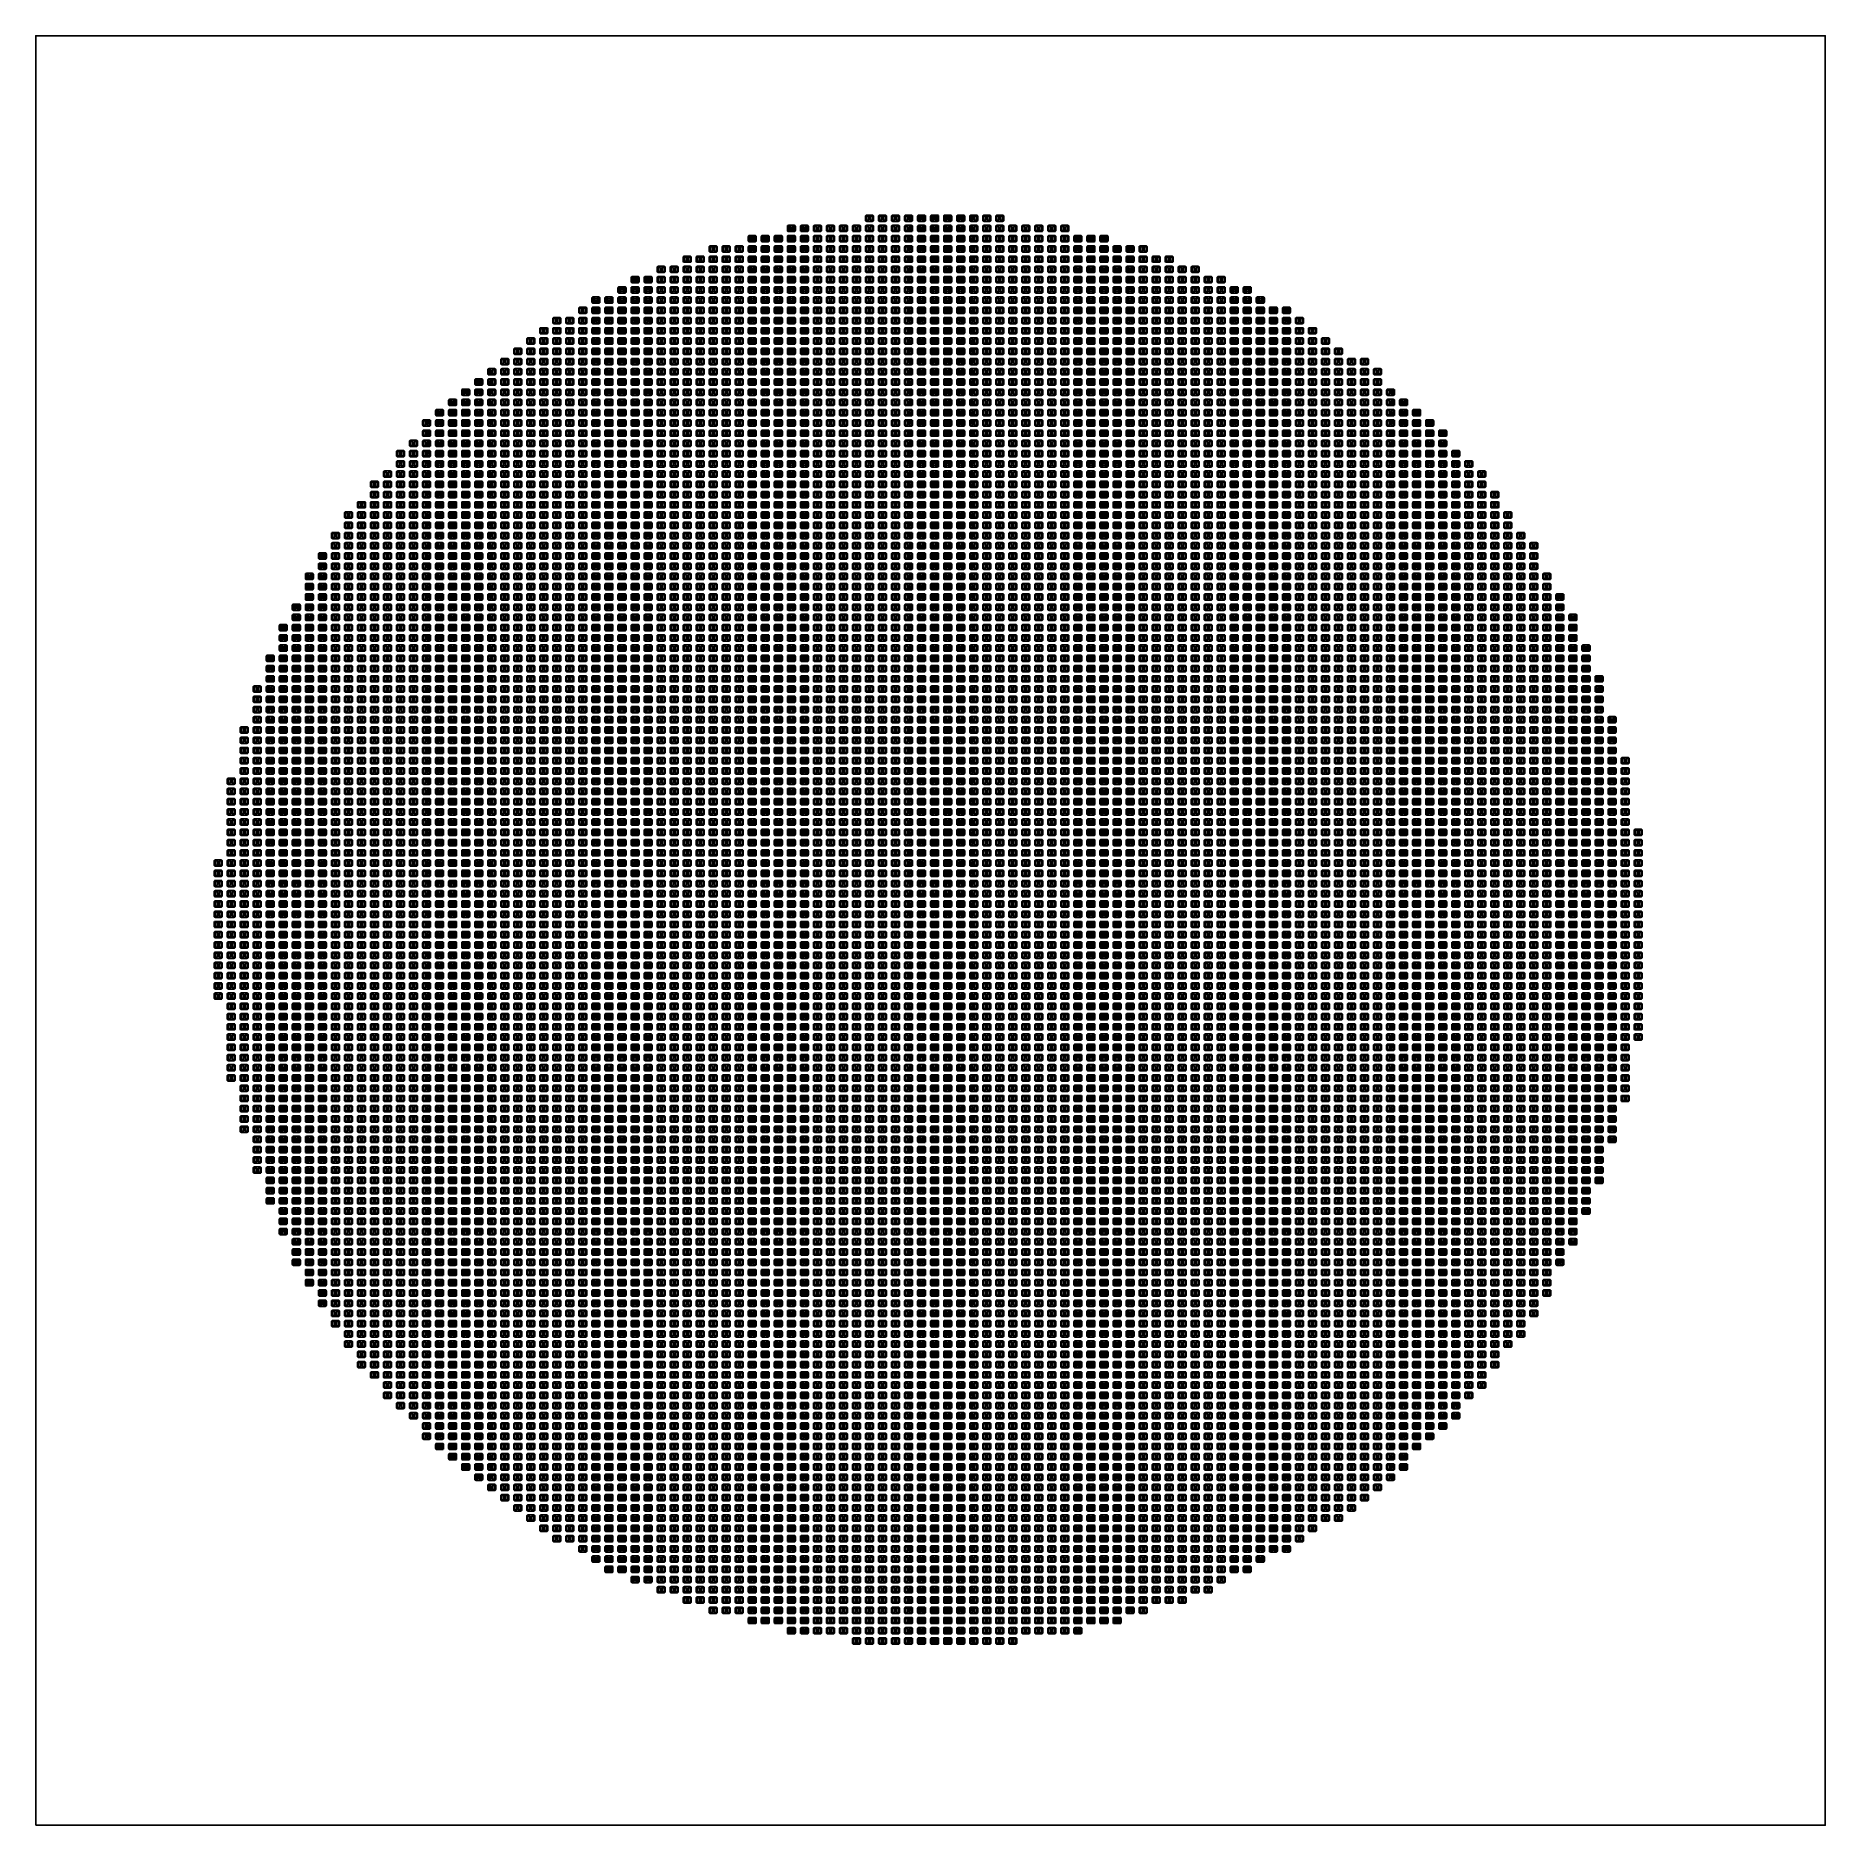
# Model space of a CAD drawing. Header units: metres. Extents: x -2500 to 2500, y -2500 to 2500.
import ezdxf

# ---------------------------------------------------------------- set-up
doc = ezdxf.new("R2010")
doc.units = ezdxf.units.M
doc.layers.add('structure', color=2, linetype='Continuous')
doc.layers.add('substrate', color=7, linetype='Continuous')

# ---------------------------------------------------------------- blocks, each defined once
blk = doc.blocks.new('structure')
at = {"layer": 'structure'}
for points in [[(-11.2, 5.8, -0.414214), (-8.2, 8.8), (8.2, 8.8, -0.414214), (11.2, 5.8), (11.2, -5.8, -0.414214), (8.2, -8.8), (-8.2, -8.8, -0.414214), (-11.2, -5.8), (-11.2, 5.8)], [(-8.2, 4.6, -0.414214), (-7, 5.8), (-2.7, 5.8, -0.414214), (-1.5, 4.6), (-1.5, 3.8, -0.414214), (-2, 3.3), (-2.5, 3.3, 0.414214), (-3, 2.8), (-3, 0.3), (3, 0.3), (3, 2.8, 0.414214), (2.5, 3.3), (2, 3.3, -0.414214), (1.5, 3.8), (1.5, 4.6, -0.414214), (2.7, 5.8), (7, 5.8, -0.414214), (8.2, 4.6), (8.2, -4.6, -0.414214), (7, -5.8), (2.7, -5.8, -0.414214), (1.5, -4.6), (1.5, -3.8, -0.414214), (2, -3.3), (2.5, -3.3, 0.414214), (3, -2.8), (3, -0.3), (-3, -0.3), (-3, -2.8, 0.414214), (-2.5, -3.3), (-2, -3.3, -0.414214), (-1.5, -3.8), (-1.5, -4.6, -0.414214), (-2.7, -5.8), (-7, -5.8, -0.414214), (-7, -5.8, -0.414214), (-8.2, -4.6), (-8.2, 4.6)]]:
    blk.add_lwpolyline(points, format="xyb", dxfattribs=at)
blk = doc.blocks.new('array')
at = {"layer": 'structure'}
for p in [(-388.8, 1961.6), (-352.4, 1961.6), (-316, 1961.6), (-279.6, 1961.6), (-243.2, 1961.6), (-206.8, 1961.6), (-170.4, 1990.2), (-170.4, 1961.6), (-134, 1990.2), (-134, 1961.6), (-97.6, 1990.2), (-97.6, 1961.6), (-61.2, 1990.2), (-61.2, 1961.6), (-24.8, 1990.2), (-24.8, 1961.6), (11.6, 1990.2), (11.6, 1961.6), (48, 1990.2), (48, 1961.6), (84.4, 1990.2), (84.4, 1961.6), (120.8, 1990.2), (120.8, 1961.6), (157.2, 1990.2), (157.2, 1961.6), (193.6, 1990.2), (193.6, 1961.6), (230, 1961.6), (266.4, 1961.6), (302.8, 1961.6), (339.2, 1961.6), (375.6, 1961.6), (-607.2, 1904.4), (-570.8, 1904.4), (-534.4, 1904.4), (-498, 1933), (-498, 1904.4), (-461.6, 1933), (-461.6, 1904.4), (-425.2, 1933), (-425.2, 1904.4), (-388.8, 1933), (-388.8, 1904.4), (-352.4, 1933), (-352.4, 1904.4), (-316, 1933), (-316, 1904.4), (-279.6, 1933), (-279.6, 1904.4), (-243.2, 1933), (-243.2, 1904.4), (-206.8, 1933), (-206.8, 1904.4), (-170.4, 1933), (-170.4, 1904.4), (-134, 1933), (-134, 1904.4), (-97.6, 1933), (-97.6, 1904.4), (-61.2, 1933), (-61.2, 1904.4), (-24.8, 1933), (-24.8, 1904.4), (11.6, 1933), (11.6, 1904.4), (48, 1933), (48, 1904.4), (84.4, 1933), (84.4, 1904.4), (120.8, 1933), (120.8, 1904.4), (157.2, 1933), (157.2, 1904.4), (193.6, 1933), (193.6, 1904.4), (230, 1933), (230, 1904.4), (266.4, 1933), (266.4, 1904.4), (302.8, 1933), (302.8, 1904.4), (339.2, 1933), (339.2, 1904.4), (375.6, 1933), (375.6, 1904.4), (412, 1933), (412, 1904.4), (448.4, 1933), (448.4, 1904.4), (484.8, 1933), (484.8, 1904.4), (521.2, 1904.4), (557.6, 1904.4), (594, 1904.4), (-752.8, 1847.2), (-716.4, 1847.2), (-680, 1875.8), (-680, 1847.2), (-643.6, 1875.8), (-643.6, 1847.2), (-607.2, 1875.8), (-607.2, 1847.2), (-570.8, 1875.8), (-570.8, 1847.2), (-534.4, 1875.8), (-534.4, 1847.2), (-498, 1875.8), (-498, 1847.2), (-461.6, 1875.8), (-461.6, 1847.2), (-425.2, 1875.8), (-425.2, 1847.2), (-388.8, 1875.8), (-388.8, 1847.2), (-352.4, 1875.8), (-352.4, 1847.2), (-316, 1875.8), (-316, 1847.2), (-279.6, 1875.8), (-279.6, 1847.2), (-243.2, 1875.8), (-243.2, 1847.2), (-206.8, 1875.8), (-206.8, 1847.2), (-170.4, 1875.8), (-170.4, 1847.2), (-134, 1875.8), (-134, 1847.2), (-97.6, 1875.8), (-97.6, 1847.2), (-61.2, 1875.8), (-61.2, 1847.2), (-24.8, 1875.8), (-24.8, 1847.2), (11.6, 1875.8), (11.6, 1847.2), (48, 1875.8), (48, 1847.2), (84.4, 1875.8), (84.4, 1847.2), (120.8, 1875.8), (120.8, 1847.2), (157.2, 1875.8), (157.2, 1847.2), (193.6, 1875.8), (193.6, 1847.2), (230, 1875.8), (230, 1847.2), (266.4, 1875.8), (266.4, 1847.2), (302.8, 1875.8), (302.8, 1847.2), (339.2, 1875.8), (339.2, 1847.2), (375.6, 1875.8), (375.6, 1847.2), (412, 1875.8), (412, 1847.2), (448.4, 1875.8), (448.4, 1847.2), (484.8, 1875.8), (484.8, 1847.2), (521.2, 1875.8), (521.2, 1847.2), (557.6, 1875.8), (557.6, 1847.2), (594, 1875.8), (594, 1847.2), (630.4, 1875.8), (630.4, 1847.2), (666.8, 1875.8), (666.8, 1847.2), (703.2, 1847.2), (739.6, 1847.2), (-825.6, 1818.6), (-789.2, 1818.6), (-752.8, 1818.6), (-716.4, 1818.6), (-680, 1818.6), (-643.6, 1818.6), (-607.2, 1818.6), (-570.8, 1818.6), (-534.4, 1818.6), (-498, 1818.6), (-461.6, 1818.6), (-425.2, 1818.6), (-388.8, 1818.6), (-352.4, 1818.6), (-316, 1818.6), (-279.6, 1818.6), (-243.2, 1818.6), (-206.8, 1818.6), (-170.4, 1818.6), (-134, 1818.6), (-97.6, 1818.6), (-61.2, 1818.6), (-24.8, 1818.6), (11.6, 1818.6), (48, 1818.6), (84.4, 1818.6), (120.8, 1818.6), (157.2, 1818.6), (193.6, 1818.6), (230, 1818.6), (266.4, 1818.6), (302.8, 1818.6), (339.2, 1818.6), (375.6, 1818.6), (412, 1818.6), (448.4, 1818.6), (484.8, 1818.6), (521.2, 1818.6), (557.6, 1818.6), (594, 1818.6), (630.4, 1818.6), (666.8, 1818.6), (703.2, 1818.6), (739.6, 1818.6), (776, 1818.6), (812.4, 1818.6), (-934.8, 1761.4), (-898.4, 1761.4), (-862, 1790), (-862, 1761.4), (-825.6, 1790), (-825.6, 1761.4), (-789.2, 1790), (-789.2, 1761.4), (-752.8, 1790), (-752.8, 1761.4), (-716.4, 1790), (-716.4, 1761.4), (-680, 1790), (-680, 1761.4), (-643.6, 1790), (-643.6, 1761.4), (-607.2, 1790), (-607.2, 1761.4), (-570.8, 1790), (-570.8, 1761.4), (-534.4, 1790), (-534.4, 1761.4), (-498, 1790), (-498, 1761.4), (-461.6, 1790), (-461.6, 1761.4), (-425.2, 1790), (-425.2, 1761.4), (-388.8, 1790), (-388.8, 1761.4), (-352.4, 1790), (-352.4, 1761.4), (-316, 1790), (-316, 1761.4), (-279.6, 1790), (-279.6, 1761.4), (-243.2, 1790), (-243.2, 1761.4), (-206.8, 1790), (-206.8, 1761.4), (-170.4, 1790), (-170.4, 1761.4), (-134, 1790), (-134, 1761.4), (-97.6, 1790), (-97.6, 1761.4), (-61.2, 1790), (-61.2, 1761.4), (-24.8, 1790), (-24.8, 1761.4), (11.6, 1790), (11.6, 1761.4), (48, 1790), (48, 1761.4), (84.4, 1790), (84.4, 1761.4), (120.8, 1790), (120.8, 1761.4), (157.2, 1790), (157.2, 1761.4), (193.6, 1790), (193.6, 1761.4), (230, 1790), (230, 1761.4), (266.4, 1790), (266.4, 1761.4), (302.8, 1790), (302.8, 1761.4), (339.2, 1790), (339.2, 1761.4), (375.6, 1790), (375.6, 1761.4), (412, 1790), (412, 1761.4), (448.4, 1790), (448.4, 1761.4), (484.8, 1790), (484.8, 1761.4), (521.2, 1790), (521.2, 1761.4), (557.6, 1790), (557.6, 1761.4), (594, 1790), (594, 1761.4), (630.4, 1790), (630.4, 1761.4), (666.8, 1790), (666.8, 1761.4), (703.2, 1790), (703.2, 1761.4), (739.6, 1790), (739.6, 1761.4), (776, 1790), (776, 1761.4), (812.4, 1790), (812.4, 1761.4), (848.8, 1790), (848.8, 1761.4), (885.2, 1790), (885.2, 1761.4), (921.6, 1761.4), (-1044, 1704.2), (-1007.6, 1704.2), (-971.2, 1732.8), (-971.2, 1704.2), (-934.8, 1732.8), (-934.8, 1704.2), (-898.4, 1732.8), (-898.4, 1704.2), (-862, 1732.8), (-862, 1704.2), (-825.6, 1732.8), (-825.6, 1704.2), (-789.2, 1732.8), (-789.2, 1704.2), (-752.8, 1732.8), (-752.8, 1704.2), (-716.4, 1732.8), (-716.4, 1704.2), (-680, 1732.8), (-680, 1704.2), (-643.6, 1732.8), (-643.6, 1704.2), (-607.2, 1732.8), (-607.2, 1704.2), (-570.8, 1732.8), (-570.8, 1704.2), (-534.4, 1732.8), (-534.4, 1704.2), (-498, 1732.8), (-498, 1704.2), (-461.6, 1732.8), (-461.6, 1704.2), (-425.2, 1732.8), (-425.2, 1704.2), (-388.8, 1732.8), (-388.8, 1704.2), (-352.4, 1732.8), (-352.4, 1704.2), (-316, 1732.8), (-316, 1704.2), (-279.6, 1732.8), (-279.6, 1704.2), (-243.2, 1732.8), (-243.2, 1704.2), (-206.8, 1732.8), (-206.8, 1704.2), (-170.4, 1732.8), (-170.4, 1704.2), (-134, 1732.8), (-134, 1704.2), (-97.6, 1732.8), (-97.6, 1704.2), (-61.2, 1732.8), (-61.2, 1704.2), (-24.8, 1732.8), (-24.8, 1704.2), (11.6, 1732.8), (11.6, 1704.2), (48, 1732.8), (48, 1704.2), (84.4, 1732.8), (84.4, 1704.2), (120.8, 1732.8), (120.8, 1704.2), (157.2, 1732.8), (157.2, 1704.2), (193.6, 1732.8), (193.6, 1704.2), (230, 1732.8), (230, 1704.2), (266.4, 1732.8), (266.4, 1704.2), (302.8, 1732.8), (302.8, 1704.2), (339.2, 1732.8), (339.2, 1704.2), (375.6, 1732.8), (375.6, 1704.2), (412, 1732.8), (412, 1704.2), (448.4, 1732.8), (448.4, 1704.2), (484.8, 1732.8), (484.8, 1704.2), (521.2, 1732.8), (521.2, 1704.2), (557.6, 1732.8), (557.6, 1704.2), (594, 1732.8), (594, 1704.2), (630.4, 1732.8), (630.4, 1704.2), (666.8, 1732.8), (666.8, 1704.2), (703.2, 1732.8), (703.2, 1704.2), (739.6, 1732.8), (739.6, 1704.2), (776, 1732.8), (776, 1704.2), (812.4, 1732.8), (812.4, 1704.2), (848.8, 1732.8), (848.8, 1704.2), (885.2, 1732.8), (885.2, 1704.2), (921.6, 1732.8), (921.6, 1704.2), (958, 1732.8), (958, 1704.2), (994.4, 1732.8), (994.4, 1704.2), (1030.8, 1704.2), (-1116.8, 1647), (-1080.4, 1675.6), (-1080.4, 1647), (-1044, 1675.6), (-1044, 1647), (-1007.6, 1675.6), (-1007.6, 1647), (-971.2, 1675.6), (-971.2, 1647), (-934.8, 1675.6), (-934.8, 1647), (-898.4, 1675.6), (-898.4, 1647), (-862, 1675.6), (-862, 1647), (-825.6, 1675.6), (-825.6, 1647), (-789.2, 1675.6), (-789.2, 1647), (-752.8, 1675.6), (-752.8, 1647), (-716.4, 1675.6), (-716.4, 1647), (-680, 1675.6), (-680, 1647), (-643.6, 1675.6), (-643.6, 1647), (-607.2, 1675.6), (-607.2, 1647), (-570.8, 1675.6), (-570.8, 1647), (-534.4, 1675.6), (-534.4, 1647), (-498, 1675.6), (-498, 1647), (-461.6, 1675.6), (-461.6, 1647), (-425.2, 1675.6), (-425.2, 1647), (-388.8, 1675.6), (-388.8, 1647), (-352.4, 1675.6), (-352.4, 1647), (-316, 1675.6), (-316, 1647), (-279.6, 1675.6), (-279.6, 1647), (-243.2, 1675.6), (-243.2, 1647), (-206.8, 1675.6), (-206.8, 1647), (-170.4, 1675.6), (-170.4, 1647), (-134, 1675.6), (-134, 1647), (-97.6, 1675.6), (-97.6, 1647), (-61.2, 1675.6), (-61.2, 1647), (-24.8, 1675.6), (-24.8, 1647), (11.6, 1675.6), (11.6, 1647), (48, 1675.6), (48, 1647), (84.4, 1675.6), (84.4, 1647), (120.8, 1675.6), (120.8, 1647), (157.2, 1675.6), (157.2, 1647), (193.6, 1675.6), (193.6, 1647), (230, 1675.6), (230, 1647), (266.4, 1675.6), (266.4, 1647), (302.8, 1675.6), (302.8, 1647), (339.2, 1675.6), (339.2, 1647), (375.6, 1675.6), (375.6, 1647), (412, 1675.6), (412, 1647), (448.4, 1675.6), (448.4, 1647), (484.8, 1675.6), (484.8, 1647), (521.2, 1675.6), (521.2, 1647), (557.6, 1675.6), (557.6, 1647), (594, 1675.6), (594, 1647), (630.4, 1675.6), (630.4, 1647), (666.8, 1675.6), (666.8, 1647), (703.2, 1675.6), (703.2, 1647), (739.6, 1675.6), (739.6, 1647), (776, 1675.6), (776, 1647), (812.4, 1675.6), (812.4, 1647), (848.8, 1675.6), (848.8, 1647), (885.2, 1675.6), (885.2, 1647), (921.6, 1675.6), (921.6, 1647), (958, 1675.6), (958, 1647), (994.4, 1675.6), (994.4, 1647), (1030.8, 1675.6), (1030.8, 1647), (1067.2, 1675.6), (1067.2, 1647), (1103.6, 1647), (-1153.2, 1618.4), (-1116.8, 1618.4), (-1080.4, 1618.4), (-1044, 1618.4), (-1007.6, 1618.4), (-971.2, 1618.4), (-934.8, 1618.4), (-898.4, 1618.4), (-862, 1618.4), (-825.6, 1618.4), (-789.2, 1618.4), (-752.8, 1618.4), (-716.4, 1618.4), (-680, 1618.4), (-643.6, 1618.4), (-607.2, 1618.4), (-570.8, 1618.4), (-534.4, 1618.4), (-498, 1618.4), (-461.6, 1618.4), (-425.2, 1618.4), (-388.8, 1618.4), (-352.4, 1618.4), (-316, 1618.4), (-279.6, 1618.4), (-243.2, 1618.4), (-206.8, 1618.4), (-170.4, 1618.4), (-134, 1618.4), (-97.6, 1618.4), (-61.2, 1618.4), (-24.8, 1618.4), (11.6, 1618.4), (48, 1618.4), (84.4, 1618.4), (120.8, 1618.4), (157.2, 1618.4), (193.6, 1618.4), (230, 1618.4), (266.4, 1618.4), (302.8, 1618.4), (339.2, 1618.4), (375.6, 1618.4), (412, 1618.4), (448.4, 1618.4), (484.8, 1618.4), (521.2, 1618.4), (557.6, 1618.4), (594, 1618.4), (630.4, 1618.4), (666.8, 1618.4), (703.2, 1618.4), (739.6, 1618.4), (776, 1618.4), (812.4, 1618.4), (848.8, 1618.4), (885.2, 1618.4), (921.6, 1618.4), (958, 1618.4), (994.4, 1618.4), (1030.8, 1618.4), (1067.2, 1618.4), (1103.6, 1618.4), (1140, 1618.4), (-1226, 1561.2), (-1189.6, 1589.8), (-1189.6, 1561.2), (-1153.2, 1589.8), (-1153.2, 1561.2), (-1116.8, 1589.8), (-1116.8, 1561.2), (-1080.4, 1589.8), (-1080.4, 1561.2), (-1044, 1589.8), (-1044, 1561.2), (-1007.6, 1589.8), (-1007.6, 1561.2), (-971.2, 1589.8), (-971.2, 1561.2), (-934.8, 1589.8), (-934.8, 1561.2), (-898.4, 1589.8), (-898.4, 1561.2), (-862, 1589.8), (-862, 1561.2), (-825.6, 1589.8), (-825.6, 1561.2), (-789.2, 1589.8), (-789.2, 1561.2), (-752.8, 1589.8), (-752.8, 1561.2), (-716.4, 1589.8), (-716.4, 1561.2), (-680, 1589.8), (-680, 1561.2), (-643.6, 1589.8), (-643.6, 1561.2), (-607.2, 1589.8), (-607.2, 1561.2), (-570.8, 1589.8), (-570.8, 1561.2), (-534.4, 1589.8), (-534.4, 1561.2), (-498, 1589.8), (-498, 1561.2), (-461.6, 1589.8), (-461.6, 1561.2), (-425.2, 1589.8), (-425.2, 1561.2), (-388.8, 1589.8), (-388.8, 1561.2), (-352.4, 1589.8), (-352.4, 1561.2), (-316, 1589.8), (-316, 1561.2), (-279.6, 1589.8), (-279.6, 1561.2), (-243.2, 1589.8), (-243.2, 1561.2), (-206.8, 1589.8), (-206.8, 1561.2), (-170.4, 1589.8), (-170.4, 1561.2), (-134, 1589.8), (-134, 1561.2), (-97.6, 1589.8), (-97.6, 1561.2), (-61.2, 1589.8), (-61.2, 1561.2), (-24.8, 1589.8), (-24.8, 1561.2), (11.6, 1589.8), (11.6, 1561.2), (48, 1589.8), (48, 1561.2), (84.4, 1589.8), (84.4, 1561.2), (120.8, 1589.8), (120.8, 1561.2), (157.2, 1589.8), (157.2, 1561.2), (193.6, 1589.8), (193.6, 1561.2), (230, 1589.8), (230, 1561.2), (266.4, 1589.8), (266.4, 1561.2), (302.8, 1589.8), (302.8, 1561.2), (339.2, 1589.8), (339.2, 1561.2), (375.6, 1589.8), (375.6, 1561.2), (412, 1589.8), (412, 1561.2), (448.4, 1589.8), (448.4, 1561.2), (484.8, 1589.8), (484.8, 1561.2), (521.2, 1589.8), (521.2, 1561.2), (557.6, 1589.8), (557.6, 1561.2), (594, 1589.8), (594, 1561.2), (630.4, 1589.8), (630.4, 1561.2), (666.8, 1589.8), (666.8, 1561.2), (703.2, 1589.8), (703.2, 1561.2), (739.6, 1589.8), (739.6, 1561.2), (776, 1589.8), (776, 1561.2), (812.4, 1589.8), (812.4, 1561.2), (848.8, 1589.8), (848.8, 1561.2), (885.2, 1589.8), (885.2, 1561.2), (921.6, 1589.8), (921.6, 1561.2), (958, 1589.8), (958, 1561.2), (994.4, 1589.8), (994.4, 1561.2), (1030.8, 1589.8), (1030.8, 1561.2), (1067.2, 1589.8), (1067.2, 1561.2), (1103.6, 1589.8), (1103.6, 1561.2), (1140, 1589.8), (1140, 1561.2), (1176.4, 1589.8), (1176.4, 1561.2), (1212.8, 1589.8), (1212.8, 1561.2), (1249.2, 1561.2), (-1298.8, 1504), (-1262.4, 1532.6), (-1262.4, 1504), (-1226, 1532.6), (-1226, 1504), (-1189.6, 1532.6), (-1189.6, 1504), (-1153.2, 1532.6), (-1153.2, 1504), (-1116.8, 1532.6), (-1116.8, 1504), (-1080.4, 1532.6), (-1080.4, 1504), (-1044, 1532.6), (-1044, 1504), (-1007.6, 1532.6), (-1007.6, 1504), (-971.2, 1532.6), (-971.2, 1504), (-934.8, 1532.6), (-934.8, 1504), (-898.4, 1532.6), (-898.4, 1504), (-862, 1532.6), (-862, 1504), (-825.6, 1532.6), (-825.6, 1504), (-789.2, 1532.6), (-789.2, 1504), (-752.8, 1532.6), (-752.8, 1504), (-716.4, 1532.6), (-716.4, 1504), (-680, 1532.6), (-680, 1504), (-643.6, 1532.6), (-643.6, 1504), (-607.2, 1532.6), (-607.2, 1504), (-570.8, 1532.6), (-570.8, 1504), (-534.4, 1532.6), (-534.4, 1504), (-498, 1532.6), (-498, 1504), (-461.6, 1532.6), (-461.6, 1504), (-425.2, 1532.6), (-425.2, 1504), (-388.8, 1532.6), (-388.8, 1504), (-352.4, 1532.6), (-352.4, 1504), (-316, 1532.6), (-316, 1504), (-279.6, 1532.6), (-279.6, 1504), (-243.2, 1532.6), (-243.2, 1504), (-206.8, 1532.6), (-206.8, 1504), (-170.4, 1532.6), (-170.4, 1504), (-134, 1532.6), (-134, 1504), (-97.6, 1532.6), (-97.6, 1504), (-61.2, 1532.6), (-61.2, 1504), (-24.8, 1532.6), (-24.8, 1504), (11.6, 1532.6), (11.6, 1504), (48, 1532.6), (48, 1504), (84.4, 1532.6), (84.4, 1504), (120.8, 1532.6), (120.8, 1504), (157.2, 1532.6), (157.2, 1504), (193.6, 1532.6), (193.6, 1504), (230, 1532.6), (230, 1504), (266.4, 1532.6), (266.4, 1504), (302.8, 1532.6), (302.8, 1504), (339.2, 1532.6), (339.2, 1504), (375.6, 1532.6), (375.6, 1504), (412, 1532.6), (412, 1504), (448.4, 1532.6), (448.4, 1504), (484.8, 1532.6), (484.8, 1504), (521.2, 1532.6), (521.2, 1504), (557.6, 1532.6), (557.6, 1504), (594, 1532.6), (594, 1504), (630.4, 1532.6), (630.4, 1504), (666.8, 1532.6), (666.8, 1504), (703.2, 1532.6), (703.2, 1504), (739.6, 1532.6), (739.6, 1504), (776, 1532.6), (776, 1504), (812.4, 1532.6), (812.4, 1504), (848.8, 1532.6), (848.8, 1504), (885.2, 1532.6), (885.2, 1504), (921.6, 1532.6), (921.6, 1504), (958, 1532.6), (958, 1504), (994.4, 1532.6), (994.4, 1504), (1030.8, 1532.6), (1030.8, 1504), (1067.2, 1532.6), (1067.2, 1504), (1103.6, 1532.6), (1103.6, 1504), (1140, 1532.6), (1140, 1504), (1176.4, 1532.6), (1176.4, 1504), (1212.8, 1532.6), (1212.8, 1504), (1249.2, 1532.6), (1249.2, 1504), (1285.6, 1504), (-1371.6, 1446.8), (-1335.2, 1475.4), (-1335.2, 1446.8), (-1298.8, 1475.4), (-1298.8, 1446.8), (-1262.4, 1475.4), (-1262.4, 1446.8), (-1226, 1475.4), (-1226, 1446.8), (-1189.6, 1475.4), (-1189.6, 1446.8), (-1153.2, 1475.4), (-1153.2, 1446.8), (-1116.8, 1475.4), (-1116.8, 1446.8), (-1080.4, 1475.4), (-1080.4, 1446.8), (-1044, 1475.4), (-1044, 1446.8), (-1007.6, 1475.4), (-1007.6, 1446.8), (-971.2, 1475.4), (-971.2, 1446.8), (-934.8, 1475.4), (-934.8, 1446.8), (-898.4, 1475.4), (-898.4, 1446.8), (-862, 1475.4), (-862, 1446.8), (-825.6, 1475.4), (-825.6, 1446.8), (-789.2, 1475.4), (-789.2, 1446.8), (-752.8, 1475.4), (-752.8, 1446.8), (-716.4, 1475.4), (-716.4, 1446.8), (-680, 1475.4), (-680, 1446.8), (-643.6, 1475.4), (-643.6, 1446.8), (-607.2, 1475.4), (-607.2, 1446.8), (-570.8, 1475.4), (-570.8, 1446.8), (-534.4, 1475.4), (-534.4, 1446.8), (-498, 1475.4), (-498, 1446.8), (-461.6, 1475.4), (-461.6, 1446.8), (-425.2, 1475.4), (-425.2, 1446.8), (-388.8, 1475.4), (-388.8, 1446.8), (-352.4, 1475.4), (-352.4, 1446.8), (-316, 1475.4), (-316, 1446.8), (-279.6, 1475.4), (-279.6, 1446.8), (-243.2, 1475.4), (-243.2, 1446.8), (-206.8, 1475.4), (-206.8, 1446.8), (-170.4, 1475.4), (-170.4, 1446.8), (-134, 1475.4), (-134, 1446.8), (-97.6, 1475.4), (-97.6, 1446.8), (-61.2, 1475.4), (-61.2, 1446.8), (-24.8, 1475.4), (-24.8, 1446.8), (11.6, 1475.4), (11.6, 1446.8), (48, 1475.4), (48, 1446.8), (84.4, 1475.4), (84.4, 1446.8), (120.8, 1475.4), (120.8, 1446.8), (157.2, 1475.4), (157.2, 1446.8), (193.6, 1475.4), (193.6, 1446.8), (230, 1475.4), (230, 1446.8), (266.4, 1475.4), (266.4, 1446.8), (302.8, 1475.4), (302.8, 1446.8), (339.2, 1475.4), (339.2, 1446.8), (375.6, 1475.4), (375.6, 1446.8), (412, 1475.4), (412, 1446.8), (448.4, 1475.4), (448.4, 1446.8), (484.8, 1475.4), (484.8, 1446.8), (521.2, 1475.4), (521.2, 1446.8), (557.6, 1475.4), (557.6, 1446.8), (594, 1475.4), (594, 1446.8), (630.4, 1475.4), (630.4, 1446.8), (666.8, 1475.4), (666.8, 1446.8), (703.2, 1475.4), (703.2, 1446.8), (739.6, 1475.4), (739.6, 1446.8), (776, 1475.4), (776, 1446.8), (812.4, 1475.4), (812.4, 1446.8), (848.8, 1475.4), (848.8, 1446.8), (885.2, 1475.4), (885.2, 1446.8), (921.6, 1475.4), (921.6, 1446.8), (958, 1475.4), (958, 1446.8), (994.4, 1475.4), (994.4, 1446.8), (1030.8, 1475.4), (1030.8, 1446.8), (1067.2, 1475.4), (1067.2, 1446.8), (1103.6, 1475.4), (1103.6, 1446.8), (1140, 1475.4), (1140, 1446.8), (1176.4, 1475.4), (1176.4, 1446.8), (1212.8, 1475.4), (1212.8, 1446.8), (1249.2, 1475.4), (1249.2, 1446.8), (1285.6, 1475.4), (1285.6, 1446.8), (1322, 1475.4), (1322, 1446.8), (1358.4, 1446.8), (-1408, 1418.2), (-1371.6, 1418.2), (-1335.2, 1418.2), (-1298.8, 1418.2), (-1262.4, 1418.2), (-1226, 1418.2), (-1189.6, 1418.2), (-1153.2, 1418.2), (-1116.8, 1418.2), (-1080.4, 1418.2), (-1044, 1418.2), (-1007.6, 1418.2), (-971.2, 1418.2), (-934.8, 1418.2), (-898.4, 1418.2), (-862, 1418.2), (-825.6, 1418.2), (-789.2, 1418.2), (-752.8, 1418.2), (-716.4, 1418.2), (-680, 1418.2), (-643.6, 1418.2), (-607.2, 1418.2), (-570.8, 1418.2), (-534.4, 1418.2), (-498, 1418.2), (-461.6, 1418.2), (-425.2, 1418.2), (-388.8, 1418.2), (-352.4, 1418.2), (-316, 1418.2), (-279.6, 1418.2), (-243.2, 1418.2), (-206.8, 1418.2), (-170.4, 1418.2), (-134, 1418.2), (-97.6, 1418.2), (-61.2, 1418.2), (-24.8, 1418.2), (11.6, 1418.2), (48, 1418.2), (84.4, 1418.2), (120.8, 1418.2), (157.2, 1418.2), (193.6, 1418.2), (230, 1418.2), (266.4, 1418.2), (302.8, 1418.2), (339.2, 1418.2), (375.6, 1418.2), (412, 1418.2), (448.4, 1418.2), (484.8, 1418.2), (521.2, 1418.2), (557.6, 1418.2), (594, 1418.2), (630.4, 1418.2), (666.8, 1418.2), (703.2, 1418.2), (739.6, 1418.2), (776, 1418.2), (812.4, 1418.2), (848.8, 1418.2), (885.2, 1418.2), (921.6, 1418.2), (958, 1418.2), (994.4, 1418.2), (1030.8, 1418.2), (1067.2, 1418.2), (1103.6, 1418.2), (1140, 1418.2), (1176.4, 1418.2), (1212.8, 1418.2), (1249.2, 1418.2), (1285.6, 1418.2), (1322, 1418.2), (1358.4, 1418.2), (1394.8, 1418.2), (-1444.4, 1361), (-1408, 1389.6), (-1408, 1361), (-1371.6, 1389.6), (-1371.6, 1361), (-1335.2, 1389.6), (-1335.2, 1361), (-1298.8, 1389.6), (-1298.8, 1361), (-1262.4, 1389.6), (-1262.4, 1361), (-1226, 1389.6), (-1226, 1361), (-1189.6, 1389.6), (-1189.6, 1361), (-1153.2, 1389.6), (-1153.2, 1361), (-1116.8, 1389.6), (-1116.8, 1361), (-1080.4, 1389.6), (-1080.4, 1361), (-1044, 1389.6), (-1044, 1361), (-1007.6, 1389.6), (-1007.6, 1361), (-971.2, 1389.6), (-971.2, 1361), (-934.8, 1389.6), (-934.8, 1361), (-898.4, 1389.6), (-898.4, 1361), (-862, 1389.6), (-862, 1361), (-825.6, 1389.6), (-825.6, 1361), (-789.2, 1389.6), (-789.2, 1361), (-752.8, 1389.6), (-752.8, 1361), (-716.4, 1389.6), (-716.4, 1361), (-680, 1389.6), (-680, 1361), (-643.6, 1389.6), (-643.6, 1361), (-607.2, 1389.6), (-607.2, 1361), (-570.8, 1389.6), (-570.8, 1361), (-534.4, 1389.6), (-534.4, 1361), (-498, 1389.6), (-498, 1361), (-461.6, 1389.6), (-461.6, 1361), (-425.2, 1389.6), (-425.2, 1361), (-388.8, 1389.6), (-388.8, 1361), (-352.4, 1389.6), (-352.4, 1361), (-316, 1389.6), (-316, 1361), (-279.6, 1389.6), (-279.6, 1361), (-243.2, 1389.6), (-243.2, 1361), (-206.8, 1389.6), (-206.8, 1361), (-170.4, 1389.6), (-170.4, 1361), (-134, 1389.6), (-134, 1361), (-97.6, 1389.6), (-97.6, 1361), (-61.2, 1389.6), (-61.2, 1361), (-24.8, 1389.6), (-24.8, 1361), (11.6, 1389.6), (11.6, 1361), (48, 1389.6), (48, 1361), (84.4, 1389.6), (84.4, 1361), (120.8, 1389.6), (120.8, 1361), (157.2, 1389.6), (157.2, 1361), (193.6, 1389.6), (193.6, 1361), (230, 1389.6), (230, 1361), (266.4, 1389.6), (266.4, 1361), (302.8, 1389.6), (302.8, 1361), (339.2, 1389.6), (339.2, 1361), (375.6, 1389.6), (375.6, 1361), (412, 1389.6), (412, 1361), (448.4, 1389.6), (448.4, 1361), (484.8, 1389.6), (484.8, 1361), (521.2, 1389.6), (521.2, 1361), (557.6, 1389.6), (557.6, 1361), (594, 1389.6), (594, 1361), (630.4, 1389.6), (630.4, 1361), (666.8, 1389.6), (666.8, 1361), (703.2, 1389.6), (703.2, 1361), (739.6, 1389.6), (739.6, 1361), (776, 1389.6), (776, 1361), (812.4, 1389.6), (812.4, 1361), (848.8, 1389.6), (848.8, 1361), (885.2, 1389.6), (885.2, 1361), (921.6, 1389.6), (921.6, 1361), (958, 1389.6), (958, 1361), (994.4, 1389.6), (994.4, 1361), (1030.8, 1389.6), (1030.8, 1361), (1067.2, 1389.6), (1067.2, 1361), (1103.6, 1389.6), (1103.6, 1361), (1140, 1389.6), (1140, 1361), (1176.4, 1389.6), (1176.4, 1361), (1212.8, 1389.6), (1212.8, 1361), (1249.2, 1389.6), (1249.2, 1361), (1285.6, 1389.6), (1285.6, 1361), (1322, 1389.6), (1322, 1361), (1358.4, 1389.6), (1358.4, 1361), (1394.8, 1389.6), (1394.8, 1361), (1431.2, 1389.6), (1431.2, 1361), (-1480.8, 1332.4), (-1480.8, 1303.8), (-1444.4, 1332.4), (-1444.4, 1303.8), (-1408, 1332.4), (-1408, 1303.8), (-1371.6, 1332.4), (-1371.6, 1303.8), (-1335.2, 1332.4), (-1335.2, 1303.8), (-1298.8, 1332.4), (-1298.8, 1303.8), (-1262.4, 1332.4), (-1262.4, 1303.8), (-1226, 1332.4), (-1226, 1303.8), (-1189.6, 1332.4), (-1189.6, 1303.8), (-1153.2, 1332.4), (-1153.2, 1303.8), (-1116.8, 1332.4), (-1116.8, 1303.8), (-1080.4, 1332.4), (-1080.4, 1303.8), (-1044, 1332.4), (-1044, 1303.8), (-1007.6, 1332.4), (-1007.6, 1303.8), (-971.2, 1332.4), (-971.2, 1303.8), (-934.8, 1332.4), (-934.8, 1303.8), (-898.4, 1332.4), (-898.4, 1303.8), (-862, 1332.4), (-862, 1303.8), (-825.6, 1332.4), (-825.6, 1303.8), (-789.2, 1332.4), (-789.2, 1303.8), (-752.8, 1332.4), (-752.8, 1303.8), (-716.4, 1332.4), (-716.4, 1303.8), (-680, 1332.4), (-680, 1303.8), (-643.6, 1332.4), (-643.6, 1303.8), (-607.2, 1332.4), (-607.2, 1303.8), (-570.8, 1332.4), (-570.8, 1303.8), (-534.4, 1332.4), (-534.4, 1303.8), (-498, 1332.4), (-498, 1303.8), (-461.6, 1332.4), (-461.6, 1303.8), (-425.2, 1332.4), (-425.2, 1303.8), (-388.8, 1332.4), (-388.8, 1303.8), (-352.4, 1332.4), (-352.4, 1303.8), (-316, 1332.4), (-316, 1303.8), (-279.6, 1332.4), (-279.6, 1303.8), (-243.2, 1332.4), (-243.2, 1303.8), (-206.8, 1332.4), (-206.8, 1303.8), (-170.4, 1332.4), (-170.4, 1303.8), (-134, 1332.4), (-134, 1303.8), (-97.6, 1332.4), (-97.6, 1303.8), (-61.2, 1332.4), (-61.2, 1303.8), (-24.8, 1332.4), (-24.8, 1303.8), (11.6, 1332.4), (11.6, 1303.8), (48, 1332.4), (48, 1303.8), (84.4, 1332.4), (84.4, 1303.8), (120.8, 1332.4), (120.8, 1303.8), (157.2, 1332.4), (157.2, 1303.8), (193.6, 1332.4), (193.6, 1303.8), (230, 1332.4), (230, 1303.8), (266.4, 1332.4), (266.4, 1303.8), (302.8, 1332.4), (302.8, 1303.8), (339.2, 1332.4), (339.2, 1303.8), (375.6, 1332.4), (375.6, 1303.8), (412, 1332.4), (412, 1303.8), (448.4, 1332.4), (448.4, 1303.8), (484.8, 1332.4), (484.8, 1303.8), (521.2, 1332.4), (521.2, 1303.8), (557.6, 1332.4), (557.6, 1303.8), (594, 1332.4), (594, 1303.8), (630.4, 1332.4), (630.4, 1303.8), (666.8, 1332.4), (666.8, 1303.8), (703.2, 1332.4), (703.2, 1303.8), (739.6, 1332.4), (739.6, 1303.8), (776, 1332.4), (776, 1303.8), (812.4, 1332.4), (812.4, 1303.8), (848.8, 1332.4), (848.8, 1303.8), (885.2, 1332.4), (885.2, 1303.8), (921.6, 1332.4), (921.6, 1303.8), (958, 1332.4), (958, 1303.8), (994.4, 1332.4), (994.4, 1303.8), (1030.8, 1332.4), (1030.8, 1303.8), (1067.2, 1332.4), (1067.2, 1303.8), (1103.6, 1332.4), (1103.6, 1303.8), (1140, 1332.4), (1140, 1303.8), (1176.4, 1332.4), (1176.4, 1303.8), (1212.8, 1332.4), (1212.8, 1303.8), (1249.2, 1332.4), (1249.2, 1303.8), (1285.6, 1332.4), (1285.6, 1303.8), (1322, 1332.4), (1322, 1303.8), (1358.4, 1332.4), (1358.4, 1303.8), (1394.8, 1332.4), (1394.8, 1303.8), (1431.2, 1332.4), (1431.2, 1303.8), (1467.6, 1332.4), (1467.6, 1303.8), (1504, 1303.8), (-1553.6, 1246.6), (-1517.2, 1275.2), (-1517.2, 1246.6), (-1480.8, 1275.2), (-1480.8, 1246.6), (-1444.4, 1275.2), (-1444.4, 1246.6), (-1408, 1275.2), (-1408, 1246.6), (-1371.6, 1275.2), (-1371.6, 1246.6), (-1335.2, 1275.2), (-1335.2, 1246.6), (-1298.8, 1275.2), (-1298.8, 1246.6), (-1262.4, 1275.2), (-1262.4, 1246.6), (-1226, 1275.2), (-1226, 1246.6), (-1189.6, 1275.2), (-1189.6, 1246.6), (-1153.2, 1275.2), (-1153.2, 1246.6), (-1116.8, 1275.2), (-1116.8, 1246.6), (-1080.4, 1275.2), (-1080.4, 1246.6), (-1044, 1275.2), (-1044, 1246.6), (-1007.6, 1275.2), (-1007.6, 1246.6), (-971.2, 1275.2), (-971.2, 1246.6), (-934.8, 1275.2), (-934.8, 1246.6), (-898.4, 1275.2), (-898.4, 1246.6), (-862, 1275.2), (-862, 1246.6), (-825.6, 1275.2), (-825.6, 1246.6), (-789.2, 1275.2), (-789.2, 1246.6), (-752.8, 1275.2), (-752.8, 1246.6), (-716.4, 1275.2), (-716.4, 1246.6), (-680, 1275.2), (-680, 1246.6), (-643.6, 1275.2), (-643.6, 1246.6), (-607.2, 1275.2), (-607.2, 1246.6), (-570.8, 1275.2), (-570.8, 1246.6), (-534.4, 1275.2), (-534.4, 1246.6), (-498, 1275.2), (-498, 1246.6), (-461.6, 1275.2), (-461.6, 1246.6), (-425.2, 1275.2), (-425.2, 1246.6), (-388.8, 1275.2), (-388.8, 1246.6), (-352.4, 1275.2), (-352.4, 1246.6), (-316, 1275.2), (-316, 1246.6), (-279.6, 1275.2), (-279.6, 1246.6), (-243.2, 1275.2), (-243.2, 1246.6), (-206.8, 1275.2), (-206.8, 1246.6), (-170.4, 1275.2), (-170.4, 1246.6), (-134, 1275.2), (-134, 1246.6), (-97.6, 1275.2), (-97.6, 1246.6), (-61.2, 1275.2), (-61.2, 1246.6), (-24.8, 1275.2), (-24.8, 1246.6), (11.6, 1275.2), (11.6, 1246.6), (48, 1275.2), (48, 1246.6), (84.4, 1275.2), (84.4, 1246.6), (120.8, 1275.2), (120.8, 1246.6), (157.2, 1275.2), (157.2, 1246.6), (193.6, 1275.2), (193.6, 1246.6), (230, 1275.2), (230, 1246.6), (266.4, 1275.2), (266.4, 1246.6), (302.8, 1275.2), (302.8, 1246.6), (339.2, 1275.2), (339.2, 1246.6), (375.6, 1275.2), (375.6, 1246.6), (412, 1275.2), (412, 1246.6), (448.4, 1275.2), (448.4, 1246.6), (484.8, 1275.2), (484.8, 1246.6), (521.2, 1275.2), (521.2, 1246.6), (557.6, 1275.2), (557.6, 1246.6), (594, 1275.2), (594, 1246.6), (630.4, 1275.2), (630.4, 1246.6), (666.8, 1275.2), (666.8, 1246.6), (703.2, 1275.2), (703.2, 1246.6), (739.6, 1275.2), (739.6, 1246.6), (776, 1275.2), (776, 1246.6), (812.4, 1275.2), (812.4, 1246.6), (848.8, 1275.2), (848.8, 1246.6), (885.2, 1275.2), (885.2, 1246.6), (921.6, 1275.2), (921.6, 1246.6), (958, 1275.2), (958, 1246.6), (994.4, 1275.2), (994.4, 1246.6), (1030.8, 1275.2), (1030.8, 1246.6), (1067.2, 1275.2), (1067.2, 1246.6), (1103.6, 1275.2), (1103.6, 1246.6), (1140, 1275.2), (1140, 1246.6), (1176.4, 1275.2), (1176.4, 1246.6), (1212.8, 1275.2), (1212.8, 1246.6), (1249.2, 1275.2), (1249.2, 1246.6), (1285.6, 1275.2), (1285.6, 1246.6), (1322, 1275.2), (1322, 1246.6), (1358.4, 1275.2), (1358.4, 1246.6), (1394.8, 1275.2), (1394.8, 1246.6), (1431.2, 1275.2), (1431.2, 1246.6), (1467.6, 1275.2), (1467.6, 1246.6), (1504, 1275.2), (1504, 1246.6), (1540.4, 1275.2), (1540.4, 1246.6), (-1553.6, 1218), (-1517.2, 1218), (-1480.8, 1218), (-1444.4, 1218), (-1408, 1218), (-1371.6, 1218), (-1335.2, 1218), (-1298.8, 1218), (-1262.4, 1218), (-1226, 1218), (-1189.6, 1218), (-1153.2, 1218), (-1116.8, 1218), (-1080.4, 1218), (-1044, 1218), (-1007.6, 1218), (-971.2, 1218), (-934.8, 1218), (-898.4, 1218), (-862, 1218), (-825.6, 1218), (-789.2, 1218), (-752.8, 1218), (-716.4, 1218), (-680, 1218), (-643.6, 1218), (-607.2, 1218), (-570.8, 1218), (-534.4, 1218), (-498, 1218), (-461.6, 1218), (-425.2, 1218), (-388.8, 1218), (-352.4, 1218), (-316, 1218), (-279.6, 1218), (-243.2, 1218), (-206.8, 1218), (-170.4, 1218), (-134, 1218), (-97.6, 1218), (-61.2, 1218), (-24.8, 1218), (11.6, 1218), (48, 1218), (84.4, 1218), (120.8, 1218), (157.2, 1218), (193.6, 1218), (230, 1218), (266.4, 1218), (302.8, 1218), (339.2, 1218), (375.6, 1218), (412, 1218), (448.4, 1218), (484.8, 1218), (521.2, 1218), (557.6, 1218), (594, 1218), (630.4, 1218), (666.8, 1218), (703.2, 1218), (739.6, 1218), (776, 1218), (812.4, 1218), (848.8, 1218), (885.2, 1218), (921.6, 1218), (958, 1218), (994.4, 1218), (1030.8, 1218), (1067.2, 1218), (1103.6, 1218), (1140, 1218), (1176.4, 1218), (1212.8, 1218), (1249.2, 1218), (1285.6, 1218), (1322, 1218), (1358.4, 1218), (1394.8, 1218), (1431.2, 1218), (1467.6, 1218), (1504, 1218), (1540.4, 1218), (1576.8, 1218), (-1626.4, 1160.8), (-1590, 1189.4), (-1590, 1160.8), (-1553.6, 1189.4), (-1553.6, 1160.8), (-1517.2, 1189.4), (-1517.2, 1160.8), (-1480.8, 1189.4), (-1480.8, 1160.8), (-1444.4, 1189.4), (-1444.4, 1160.8), (-1408, 1189.4), (-1408, 1160.8), (-1371.6, 1189.4), (-1371.6, 1160.8), (-1335.2, 1189.4), (-1335.2, 1160.8), (-1298.8, 1189.4), (-1298.8, 1160.8), (-1262.4, 1189.4), (-1262.4, 1160.8), (-1226, 1189.4), (-1226, 1160.8), (-1189.6, 1189.4), (-1189.6, 1160.8), (-1153.2, 1189.4), (-1153.2, 1160.8), (-1116.8, 1189.4), (-1116.8, 1160.8), (-1080.4, 1189.4), (-1080.4, 1160.8), (-1044, 1189.4), (-1044, 1160.8), (-1007.6, 1189.4), (-1007.6, 1160.8), (-971.2, 1189.4), (-971.2, 1160.8), (-934.8, 1189.4), (-934.8, 1160.8), (-898.4, 1189.4), (-898.4, 1160.8), (-862, 1189.4), (-862, 1160.8), (-825.6, 1189.4), (-825.6, 1160.8), (-789.2, 1189.4), (-789.2, 1160.8), (-752.8, 1189.4), (-752.8, 1160.8), (-716.4, 1189.4), (-716.4, 1160.8), (-680, 1189.4), (-680, 1160.8), (-643.6, 1189.4), (-643.6, 1160.8), (-607.2, 1189.4), (-607.2, 1160.8), (-570.8, 1189.4), (-570.8, 1160.8), (-534.4, 1189.4), (-534.4, 1160.8), (-498, 1189.4), (-498, 1160.8), (-461.6, 1189.4), (-461.6, 1160.8), (-425.2, 1189.4), (-425.2, 1160.8), (-388.8, 1189.4), (-388.8, 1160.8), (-352.4, 1189.4), (-352.4, 1160.8), (-316, 1189.4), (-316, 1160.8), (-279.6, 1189.4), (-279.6, 1160.8), (-243.2, 1189.4), (-243.2, 1160.8), (-206.8, 1189.4), (-206.8, 1160.8), (-170.4, 1189.4), (-170.4, 1160.8), (-134, 1189.4), (-134, 1160.8), (-97.6, 1189.4), (-97.6, 1160.8), (-61.2, 1189.4), (-61.2, 1160.8), (-24.8, 1189.4), (-24.8, 1160.8), (11.6, 1189.4), (11.6, 1160.8), (48, 1189.4), (48, 1160.8), (84.4, 1189.4), (84.4, 1160.8), (120.8, 1189.4), (120.8, 1160.8), (157.2, 1189.4), (157.2, 1160.8), (193.6, 1189.4), (193.6, 1160.8), (230, 1189.4), (230, 1160.8), (266.4, 1189.4), (266.4, 1160.8), (302.8, 1189.4), (302.8, 1160.8), (339.2, 1189.4), (339.2, 1160.8), (375.6, 1189.4), (375.6, 1160.8), (412, 1189.4), (412, 1160.8), (448.4, 1189.4), (448.4, 1160.8), (484.8, 1189.4), (484.8, 1160.8), (521.2, 1189.4), (521.2, 1160.8), (557.6, 1189.4), (557.6, 1160.8), (594, 1189.4), (594, 1160.8), (630.4, 1189.4), (630.4, 1160.8), (666.8, 1189.4), (666.8, 1160.8), (703.2, 1189.4), (703.2, 1160.8), (739.6, 1189.4), (739.6, 1160.8), (776, 1189.4), (776, 1160.8), (812.4, 1189.4), (812.4, 1160.8), (848.8, 1189.4), (848.8, 1160.8), (885.2, 1189.4), (885.2, 1160.8), (921.6, 1189.4), (921.6, 1160.8), (958, 1189.4), (958, 1160.8), (994.4, 1189.4), (994.4, 1160.8), (1030.8, 1189.4), (1030.8, 1160.8), (1067.2, 1189.4), (1067.2, 1160.8), (1103.6, 1189.4), (1103.6, 1160.8), (1140, 1189.4), (1140, 1160.8), (1176.4, 1189.4), (1176.4, 1160.8), (1212.8, 1189.4), (1212.8, 1160.8), (1249.2, 1189.4), (1249.2, 1160.8), (1285.6, 1189.4), (1285.6, 1160.8), (1322, 1189.4), (1322, 1160.8), (1358.4, 1189.4), (1358.4, 1160.8), (1394.8, 1189.4), (1394.8, 1160.8), (1431.2, 1189.4), (1431.2, 1160.8), (1467.6, 1189.4), (1467.6, 1160.8), (1504, 1189.4), (1504, 1160.8), (1540.4, 1189.4), (1540.4, 1160.8), (1576.8, 1189.4), (1576.8, 1160.8), (1613.2, 1160.8), (-1662.8, 1103.6), (-1626.4, 1132.2), (-1626.4, 1103.6), (-1590, 1132.2), (-1590, 1103.6), (-1553.6, 1132.2), (-1553.6, 1103.6), (-1517.2, 1132.2), (-1517.2, 1103.6), (-1480.8, 1132.2), (-1480.8, 1103.6), (-1444.4, 1132.2), (-1444.4, 1103.6), (-1408, 1132.2), (-1408, 1103.6), (-1371.6, 1132.2), (-1371.6, 1103.6), (-1335.2, 1132.2), (-1335.2, 1103.6), (-1298.8, 1132.2), (-1298.8, 1103.6), (-1262.4, 1132.2), (-1262.4, 1103.6), (-1226, 1132.2), (-1226, 1103.6), (-1189.6, 1132.2), (-1189.6, 1103.6), (-1153.2, 1132.2), (-1153.2, 1103.6), (-1116.8, 1132.2), (-1116.8, 1103.6), (-1080.4, 1132.2), (-1080.4, 1103.6), (-1044, 1132.2), (-1044, 1103.6), (-1007.6, 1132.2), (-1007.6, 1103.6), (-971.2, 1132.2), (-971.2, 1103.6), (-934.8, 1132.2), (-934.8, 1103.6), (-898.4, 1132.2), (-898.4, 1103.6), (-862, 1132.2), (-862, 1103.6), (-825.6, 1132.2), (-825.6, 1103.6), (-789.2, 1132.2), (-789.2, 1103.6), (-752.8, 1132.2), (-752.8, 1103.6), (-716.4, 1132.2), (-716.4, 1103.6), (-680, 1132.2), (-680, 1103.6), (-643.6, 1132.2), (-643.6, 1103.6), (-607.2, 1132.2), (-607.2, 1103.6), (-570.8, 1132.2), (-570.8, 1103.6), (-534.4, 1132.2), (-534.4, 1103.6), (-498, 1132.2), (-498, 1103.6), (-461.6, 1132.2), (-461.6, 1103.6), (-425.2, 1132.2), (-425.2, 1103.6), (-388.8, 1132.2), (-388.8, 1103.6), (-352.4, 1132.2), (-352.4, 1103.6), (-316, 1132.2), (-316, 1103.6), (-279.6, 1132.2), (-279.6, 1103.6), (-243.2, 1132.2), (-243.2, 1103.6), (-206.8, 1132.2), (-206.8, 1103.6), (-170.4, 1132.2), (-170.4, 1103.6), (-134, 1132.2), (-134, 1103.6), (-97.6, 1132.2), (-97.6, 1103.6), (-61.2, 1132.2), (-61.2, 1103.6), (-24.8, 1132.2), (-24.8, 1103.6), (11.6, 1132.2), (11.6, 1103.6), (48, 1132.2), (48, 1103.6), (84.4, 1132.2), (84.4, 1103.6), (120.8, 1132.2), (120.8, 1103.6), (157.2, 1132.2), (157.2, 1103.6), (193.6, 1132.2), (193.6, 1103.6), (230, 1132.2), (230, 1103.6), (266.4, 1132.2), (266.4, 1103.6), (302.8, 1132.2), (302.8, 1103.6), (339.2, 1132.2), (339.2, 1103.6), (375.6, 1132.2), (375.6, 1103.6), (412, 1132.2), (412, 1103.6), (448.4, 1132.2), (448.4, 1103.6), (484.8, 1132.2), (484.8, 1103.6), (521.2, 1132.2), (521.2, 1103.6), (557.6, 1132.2), (557.6, 1103.6), (594, 1132.2), (594, 1103.6), (630.4, 1132.2), (630.4, 1103.6), (666.8, 1132.2), (666.8, 1103.6), (703.2, 1132.2), (703.2, 1103.6), (739.6, 1132.2), (739.6, 1103.6), (776, 1132.2), (776, 1103.6), (812.4, 1132.2), (812.4, 1103.6), (848.8, 1132.2), (848.8, 1103.6), (885.2, 1132.2), (885.2, 1103.6), (921.6, 1132.2), (921.6, 1103.6), (958, 1132.2), (958, 1103.6), (994.4, 1132.2), (994.4, 1103.6), (1030.8, 1132.2), (1030.8, 1103.6), (1067.2, 1132.2), (1067.2, 1103.6), (1103.6, 1132.2), (1103.6, 1103.6), (1140, 1132.2), (1140, 1103.6), (1176.4, 1132.2), (1176.4, 1103.6), (1212.8, 1132.2), (1212.8, 1103.6), (1249.2, 1132.2), (1249.2, 1103.6), (1285.6, 1132.2), (1285.6, 1103.6), (1322, 1132.2), (1322, 1103.6), (1358.4, 1132.2), (1358.4, 1103.6), (1394.8, 1132.2), (1394.8, 1103.6), (1431.2, 1132.2), (1431.2, 1103.6), (1467.6, 1132.2), (1467.6, 1103.6), (1504, 1132.2), (1504, 1103.6), (1540.4, 1132.2), (1540.4, 1103.6), (1576.8, 1132.2), (1576.8, 1103.6), (1613.2, 1132.2), (1613.2, 1103.6), (1649.6, 1103.6), (-1699.2, 1046.4), (-1662.8, 1075), (-1662.8, 1046.4), (-1626.4, 1075), (-1626.4, 1046.4), (-1590, 1075), (-1590, 1046.4), (-1553.6, 1075), (-1553.6, 1046.4), (-1517.2, 1075), (-1517.2, 1046.4), (-1480.8, 1075), (-1480.8, 1046.4), (-1444.4, 1075), (-1444.4, 1046.4), (-1408, 1075), (-1408, 1046.4), (-1371.6, 1075), (-1371.6, 1046.4), (-1335.2, 1075), (-1335.2, 1046.4), (-1298.8, 1075), (-1298.8, 1046.4), (-1262.4, 1075), (-1262.4, 1046.4), (-1226, 1075), (-1226, 1046.4), (-1189.6, 1075), (-1189.6, 1046.4), (-1153.2, 1075), (-1153.2, 1046.4), (-1116.8, 1075), (-1116.8, 1046.4), (-1080.4, 1075), (-1080.4, 1046.4), (-1044, 1075), (-1044, 1046.4), (-1007.6, 1075), (-1007.6, 1046.4), (-971.2, 1075), (-971.2, 1046.4), (-934.8, 1075), (-934.8, 1046.4), (-898.4, 1075), (-898.4, 1046.4), (-862, 1075), (-862, 1046.4), (-825.6, 1075), (-825.6, 1046.4), (-789.2, 1075), (-789.2, 1046.4), (-752.8, 1075), (-752.8, 1046.4), (-716.4, 1075), (-716.4, 1046.4), (-680, 1075), (-680, 1046.4), (-643.6, 1075), (-643.6, 1046.4), (-607.2, 1075), (-607.2, 1046.4), (-570.8, 1075), (-570.8, 1046.4), (-534.4, 1075), (-534.4, 1046.4), (-498, 1075), (-498, 1046.4), (-461.6, 1075), (-461.6, 1046.4), (-425.2, 1075), (-425.2, 1046.4), (-388.8, 1075), (-388.8, 1046.4), (-352.4, 1075), (-352.4, 1046.4), (-316, 1075), (-316, 1046.4), (-279.6, 1075), (-279.6, 1046.4), (-243.2, 1075), (-243.2, 1046.4), (-206.8, 1075), (-206.8, 1046.4), (-170.4, 1075), (-170.4, 1046.4), (-134, 1075), (-134, 1046.4), (-97.6, 1075), (-97.6, 1046.4), (-61.2, 1075), (-61.2, 1046.4), (-24.8, 1075), (-24.8, 1046.4), (11.6, 1075), (11.6, 1046.4), (48, 1075), (48, 1046.4), (84.4, 1075), (84.4, 1046.4), (120.8, 1075), (120.8, 1046.4), (157.2, 1075), (157.2, 1046.4), (193.6, 1075), (193.6, 1046.4), (230, 1075), (230, 1046.4), (266.4, 1075), (266.4, 1046.4), (302.8, 1075), (302.8, 1046.4), (339.2, 1075), (339.2, 1046.4), (375.6, 1075), (375.6, 1046.4), (412, 1075), (412, 1046.4), (448.4, 1075), (448.4, 1046.4), (484.8, 1075), (484.8, 1046.4), (521.2, 1075), (521.2, 1046.4), (557.6, 1075), (557.6, 1046.4), (594, 1075), (594, 1046.4), (630.4, 1075), (630.4, 1046.4), (666.8, 1075), (666.8, 1046.4), (703.2, 1075), (703.2, 1046.4), (739.6, 1075), (739.6, 1046.4), (776, 1075), (776, 1046.4), (812.4, 1075), (812.4, 1046.4), (848.8, 1075), (848.8, 1046.4), (885.2, 1075), (885.2, 1046.4), (921.6, 1075), (921.6, 1046.4), (958, 1075), (958, 1046.4), (994.4, 1075), (994.4, 1046.4), (1030.8, 1075), (1030.8, 1046.4), (1067.2, 1075), (1067.2, 1046.4), (1103.6, 1075), (1103.6, 1046.4), (1140, 1075), (1140, 1046.4), (1176.4, 1075), (1176.4, 1046.4), (1212.8, 1075), (1212.8, 1046.4), (1249.2, 1075), (1249.2, 1046.4), (1285.6, 1075), (1285.6, 1046.4), (1322, 1075), (1322, 1046.4), (1358.4, 1075), (1358.4, 1046.4), (1394.8, 1075), (1394.8, 1046.4), (1431.2, 1075), (1431.2, 1046.4), (1467.6, 1075), (1467.6, 1046.4), (1504, 1075), (1504, 1046.4), (1540.4, 1075), (1540.4, 1046.4), (1576.8, 1075), (1576.8, 1046.4), (1613.2, 1075), (1613.2, 1046.4), (1649.6, 1075), (1649.6, 1046.4), (1686, 1075), (1686, 1046.4), (-1699.2, 1017.8), (-1662.8, 1017.8), (-1626.4, 1017.8), (-1590, 1017.8), (-1553.6, 1017.8), (-1517.2, 1017.8), (-1480.8, 1017.8), (-1444.4, 1017.8), (-1408, 1017.8), (-1371.6, 1017.8), (-1335.2, 1017.8), (-1298.8, 1017.8), (-1262.4, 1017.8), (-1226, 1017.8), (-1189.6, 1017.8), (-1153.2, 1017.8), (-1116.8, 1017.8), (-1080.4, 1017.8), (-1044, 1017.8), (-1007.6, 1017.8), (-971.2, 1017.8), (-934.8, 1017.8), (-898.4, 1017.8), (-862, 1017.8), (-825.6, 1017.8), (-789.2, 1017.8), (-752.8, 1017.8), (-716.4, 1017.8), (-680, 1017.8), (-643.6, 1017.8), (-607.2, 1017.8), (-570.8, 1017.8), (-534.4, 1017.8), (-498, 1017.8), (-461.6, 1017.8), (-425.2, 1017.8), (-388.8, 1017.8), (-352.4, 1017.8), (-316, 1017.8), (-279.6, 1017.8), (-243.2, 1017.8), (-206.8, 1017.8), (-170.4, 1017.8), (-134, 1017.8), (-97.6, 1017.8), (-61.2, 1017.8), (-24.8, 1017.8), (11.6, 1017.8), (48, 1017.8), (84.4, 1017.8), (120.8, 1017.8), (157.2, 1017.8), (193.6, 1017.8), (230, 1017.8), (266.4, 1017.8), (302.8, 1017.8), (339.2, 1017.8), (375.6, 1017.8), (412, 1017.8), (448.4, 1017.8), (484.8, 1017.8), (521.2, 1017.8), (557.6, 1017.8), (594, 1017.8), (630.4, 1017.8), (666.8, 1017.8), (703.2, 1017.8), (739.6, 1017.8), (776, 1017.8), (812.4, 1017.8), (848.8, 1017.8), (885.2, 1017.8), (921.6, 1017.8), (958, 1017.8), (994.4, 1017.8), (1030.8, 1017.8), (1067.2, 1017.8), (1103.6, 1017.8), (1140, 1017.8), (1176.4, 1017.8), (1212.8, 1017.8), (1249.2, 1017.8), (1285.6, 1017.8), (1322, 1017.8), (1358.4, 1017.8), (1394.8, 1017.8), (1431.2, 1017.8), (1467.6, 1017.8), (1504, 1017.8), (1540.4, 1017.8), (1576.8, 1017.8), (1613.2, 1017.8), (1649.6, 1017.8), (1686, 1017.8), (-1735.6, 989.2), (-1735.6, 960.6), (-1699.2, 989.2), (-1699.2, 960.6), (-1662.8, 989.2), (-1662.8, 960.6), (-1626.4, 989.2), (-1626.4, 960.6), (-1590, 989.2), (-1590, 960.6), (-1553.6, 989.2), (-1553.6, 960.6), (-1517.2, 989.2), (-1517.2, 960.6), (-1480.8, 989.2), (-1480.8, 960.6), (-1444.4, 989.2), (-1444.4, 960.6), (-1408, 989.2), (-1408, 960.6), (-1371.6, 989.2), (-1371.6, 960.6), (-1335.2, 989.2), (-1335.2, 960.6), (-1298.8, 989.2), (-1298.8, 960.6), (-1262.4, 989.2), (-1262.4, 960.6), (-1226, 989.2), (-1226, 960.6), (-1189.6, 989.2), (-1189.6, 960.6), (-1153.2, 989.2), (-1153.2, 960.6), (-1116.8, 989.2), (-1116.8, 960.6), (-1080.4, 989.2), (-1080.4, 960.6), (-1044, 989.2), (-1044, 960.6), (-1007.6, 989.2), (-1007.6, 960.6), (-971.2, 989.2), (-971.2, 960.6), (-934.8, 989.2), (-934.8, 960.6), (-898.4, 989.2), (-898.4, 960.6), (-862, 989.2), (-862, 960.6), (-825.6, 989.2), (-825.6, 960.6), (-789.2, 989.2), (-789.2, 960.6), (-752.8, 989.2), (-752.8, 960.6), (-716.4, 989.2), (-716.4, 960.6), (-680, 989.2), (-680, 960.6), (-643.6, 989.2), (-643.6, 960.6), (-607.2, 989.2), (-607.2, 960.6), (-570.8, 989.2), (-570.8, 960.6), (-534.4, 989.2), (-534.4, 960.6), (-498, 989.2), (-498, 960.6), (-461.6, 989.2), (-461.6, 960.6), (-425.2, 989.2), (-425.2, 960.6), (-388.8, 989.2), (-388.8, 960.6), (-352.4, 989.2), (-352.4, 960.6), (-316, 989.2), (-316, 960.6), (-279.6, 989.2), (-279.6, 960.6), (-243.2, 989.2), (-243.2, 960.6), (-206.8, 989.2), (-206.8, 960.6), (-170.4, 989.2), (-170.4, 960.6), (-134, 989.2), (-134, 960.6), (-97.6, 989.2), (-97.6, 960.6), (-61.2, 989.2), (-61.2, 960.6), (-24.8, 989.2), (-24.8, 960.6), (11.6, 989.2), (11.6, 960.6), (48, 989.2), (48, 960.6), (84.4, 989.2), (84.4, 960.6), (120.8, 989.2), (120.8, 960.6), (157.2, 989.2), (157.2, 960.6), (193.6, 989.2), (193.6, 960.6), (230, 989.2), (230, 960.6), (266.4, 989.2), (266.4, 960.6), (302.8, 989.2), (302.8, 960.6), (339.2, 989.2), (339.2, 960.6), (375.6, 989.2), (375.6, 960.6), (412, 989.2), (412, 960.6), (448.4, 989.2), (448.4, 960.6), (484.8, 989.2), (484.8, 960.6), (521.2, 989.2), (521.2, 960.6), (557.6, 989.2), (557.6, 960.6), (594, 989.2), (594, 960.6), (630.4, 989.2), (630.4, 960.6), (666.8, 989.2), (666.8, 960.6), (703.2, 989.2), (703.2, 960.6), (739.6, 989.2), (739.6, 960.6), (776, 989.2), (776, 960.6), (812.4, 989.2), (812.4, 960.6), (848.8, 989.2), (848.8, 960.6), (885.2, 989.2), (885.2, 960.6), (921.6, 989.2), (921.6, 960.6), (958, 989.2), (958, 960.6), (994.4, 989.2), (994.4, 960.6), (1030.8, 989.2), (1030.8, 960.6), (1067.2, 989.2), (1067.2, 960.6), (1103.6, 989.2), (1103.6, 960.6), (1140, 989.2), (1140, 960.6), (1176.4, 989.2), (1176.4, 960.6), (1212.8, 989.2), (1212.8, 960.6), (1249.2, 989.2), (1249.2, 960.6), (1285.6, 989.2), (1285.6, 960.6), (1322, 989.2), (1322, 960.6), (1358.4, 989.2), (1358.4, 960.6), (1394.8, 989.2), (1394.8, 960.6), (1431.2, 989.2), (1431.2, 960.6), (1467.6, 989.2), (1467.6, 960.6), (1504, 989.2), (1504, 960.6), (1540.4, 989.2), (1540.4, 960.6), (1576.8, 989.2), (1576.8, 960.6), (1613.2, 989.2), (1613.2, 960.6), (1649.6, 989.2), (1649.6, 960.6), (1686, 989.2), (1686, 960.6), (1722.4, 989.2), (1722.4, 960.6), (-1772, 903.4), (-1735.6, 932), (-1735.6, 903.4), (-1699.2, 932), (-1699.2, 903.4), (-1662.8, 932), (-1662.8, 903.4), (-1626.4, 932), (-1626.4, 903.4), (-1590, 932), (-1590, 903.4), (-1553.6, 932), (-1553.6, 903.4), (-1517.2, 932), (-1517.2, 903.4), (-1480.8, 932), (-1480.8, 903.4), (-1444.4, 932), (-1444.4, 903.4), (-1408, 932), (-1408, 903.4), (-1371.6, 932), (-1371.6, 903.4), (-1335.2, 932), (-1335.2, 903.4), (-1298.8, 932), (-1298.8, 903.4), (-1262.4, 932), (-1262.4, 903.4), (-1226, 932), (-1226, 903.4), (-1189.6, 932), (-1189.6, 903.4), (-1153.2, 932), (-1153.2, 903.4), (-1116.8, 932), (-1116.8, 903.4), (-1080.4, 932), (-1080.4, 903.4), (-1044, 932), (-1044, 903.4), (-1007.6, 932), (-1007.6, 903.4), (-971.2, 932), (-971.2, 903.4), (-934.8, 932), (-934.8, 903.4), (-898.4, 932), (-898.4, 903.4), (-862, 932), (-862, 903.4), (-825.6, 932), (-825.6, 903.4), (-789.2, 932), (-789.2, 903.4), (-752.8, 932), (-752.8, 903.4), (-716.4, 932), (-716.4, 903.4), (-680, 932), (-680, 903.4), (-643.6, 932), (-643.6, 903.4), (-607.2, 932), (-607.2, 903.4), (-570.8, 932), (-570.8, 903.4), (-534.4, 932), (-534.4, 903.4), (-498, 932), (-498, 903.4), (-461.6, 932), (-461.6, 903.4), (-425.2, 932), (-425.2, 903.4), (-388.8, 932), (-388.8, 903.4), (-352.4, 932), (-352.4, 903.4), (-316, 932), (-316, 903.4), (-279.6, 932), (-279.6, 903.4), (-243.2, 932), (-243.2, 903.4), (-206.8, 932), (-206.8, 903.4), (-170.4, 932), (-170.4, 903.4), (-134, 932), (-134, 903.4), (-97.6, 932), (-97.6, 903.4), (-61.2, 932), (-61.2, 903.4), (-24.8, 932), (-24.8, 903.4), (11.6, 932), (11.6, 903.4), (48, 932), (48, 903.4), (84.4, 932), (84.4, 903.4), (120.8, 932), (120.8, 903.4), (157.2, 932), (157.2, 903.4), (193.6, 932), (193.6, 903.4), (230, 932), (230, 903.4), (266.4, 932), (266.4, 903.4), (302.8, 932), (302.8, 903.4), (339.2, 932), (339.2, 903.4), (375.6, 932), (375.6, 903.4), (412, 932), (412, 903.4), (448.4, 932), (448.4, 903.4), (484.8, 932), (484.8, 903.4), (521.2, 932), (521.2, 903.4), (557.6, 932), (557.6, 903.4), (594, 932), (594, 903.4), (630.4, 932), (630.4, 903.4), (666.8, 932), (666.8, 903.4), (703.2, 932), (703.2, 903.4), (739.6, 932), (739.6, 903.4), (776, 932), (776, 903.4), (812.4, 932), (812.4, 903.4), (848.8, 932), (848.8, 903.4), (885.2, 932), (885.2, 903.4), (921.6, 932), (921.6, 903.4), (958, 932), (958, 903.4), (994.4, 932), (994.4, 903.4), (1030.8, 932), (1030.8, 903.4), (1067.2, 932), (1067.2, 903.4), (1103.6, 932), (1103.6, 903.4), (1140, 932), (1140, 903.4), (1176.4, 932), (1176.4, 903.4), (1212.8, 932), (1212.8, 903.4), (1249.2, 932), (1249.2, 903.4), (1285.6, 932), (1285.6, 903.4), (1322, 932), (1322, 903.4), (1358.4, 932), (1358.4, 903.4), (1394.8, 932), (1394.8, 903.4), (1431.2, 932), (1431.2, 903.4), (1467.6, 932), (1467.6, 903.4), (1504, 932), (1504, 903.4), (1540.4, 932), (1540.4, 903.4), (1576.8, 932), (1576.8, 903.4), (1613.2, 932), (1613.2, 903.4), (1649.6, 932), (1649.6, 903.4), (1686, 932), (1686, 903.4), (1722.4, 932), (1722.4, 903.4), (1758.8, 932), (1758.8, 903.4), (-1808.4, 846.2), (-1772, 874.8), (-1772, 846.2), (-1735.6, 874.8), (-1735.6, 846.2), (-1699.2, 874.8), (-1699.2, 846.2), (-1662.8, 874.8), (-1662.8, 846.2), (-1626.4, 874.8), (-1626.4, 846.2), (-1590, 874.8), (-1590, 846.2), (-1553.6, 874.8), (-1553.6, 846.2), (-1517.2, 874.8), (-1517.2, 846.2), (-1480.8, 874.8), (-1480.8, 846.2), (-1444.4, 874.8), (-1444.4, 846.2), (-1408, 874.8), (-1408, 846.2), (-1371.6, 874.8), (-1371.6, 846.2), (-1335.2, 874.8), (-1335.2, 846.2), (-1298.8, 874.8), (-1298.8, 846.2), (-1262.4, 874.8), (-1262.4, 846.2), (-1226, 874.8), (-1226, 846.2), (-1189.6, 874.8), (-1189.6, 846.2), (-1153.2, 874.8), (-1153.2, 846.2), (-1116.8, 874.8), (-1116.8, 846.2), (-1080.4, 874.8), (-1080.4, 846.2), (-1044, 874.8), (-1044, 846.2), (-1007.6, 874.8), (-1007.6, 846.2), (-971.2, 874.8), (-971.2, 846.2), (-934.8, 874.8), (-934.8, 846.2), (-898.4, 874.8), (-898.4, 846.2), (-862, 874.8), (-862, 846.2), (-825.6, 874.8), (-825.6, 846.2), (-789.2, 874.8), (-789.2, 846.2), (-752.8, 874.8), (-752.8, 846.2), (-716.4, 874.8), (-716.4, 846.2), (-680, 874.8), (-680, 846.2), (-643.6, 874.8), (-643.6, 846.2), (-607.2, 874.8), (-607.2, 846.2), (-570.8, 874.8), (-570.8, 846.2), (-534.4, 874.8), (-534.4, 846.2), (-498, 874.8), (-498, 846.2), (-461.6, 874.8), (-461.6, 846.2), (-425.2, 874.8), (-425.2, 846.2), (-388.8, 874.8), (-388.8, 846.2), (-352.4, 874.8), (-352.4, 846.2), (-316, 874.8), (-316, 846.2), (-279.6, 874.8), (-279.6, 846.2), (-243.2, 874.8), (-243.2, 846.2), (-206.8, 874.8), (-206.8, 846.2), (-170.4, 874.8), (-170.4, 846.2), (-134, 874.8), (-134, 846.2), (-97.6, 874.8), (-97.6, 846.2), (-61.2, 874.8), (-61.2, 846.2), (-24.8, 874.8), (-24.8, 846.2), (11.6, 874.8), (11.6, 846.2), (48, 874.8), (48, 846.2), (84.4, 874.8), (84.4, 846.2), (120.8, 874.8), (120.8, 846.2), (157.2, 874.8), (157.2, 846.2), (193.6, 874.8), (193.6, 846.2), (230, 874.8), (230, 846.2), (266.4, 874.8), (266.4, 846.2), (302.8, 874.8), (302.8, 846.2), (339.2, 874.8), (339.2, 846.2), (375.6, 874.8), (375.6, 846.2), (412, 874.8), (412, 846.2), (448.4, 874.8), (448.4, 846.2), (484.8, 874.8), (484.8, 846.2), (521.2, 874.8), (521.2, 846.2), (557.6, 874.8), (557.6, 846.2), (594, 874.8), (594, 846.2), (630.4, 874.8), (630.4, 846.2), (666.8, 874.8), (666.8, 846.2), (703.2, 874.8), (703.2, 846.2), (739.6, 874.8), (739.6, 846.2), (776, 874.8), (776, 846.2), (812.4, 874.8), (812.4, 846.2), (848.8, 874.8), (848.8, 846.2), (885.2, 874.8), (885.2, 846.2), (921.6, 874.8), (921.6, 846.2), (958, 874.8), (958, 846.2), (994.4, 874.8), (994.4, 846.2), (1030.8, 874.8), (1030.8, 846.2), (1067.2, 874.8), (1067.2, 846.2), (1103.6, 874.8), (1103.6, 846.2), (1140, 874.8), (1140, 846.2), (1176.4, 874.8), (1176.4, 846.2), (1212.8, 874.8), (1212.8, 846.2), (1249.2, 874.8), (1249.2, 846.2), (1285.6, 874.8), (1285.6, 846.2), (1322, 874.8), (1322, 846.2), (1358.4, 874.8), (1358.4, 846.2), (1394.8, 874.8), (1394.8, 846.2), (1431.2, 874.8), (1431.2, 846.2), (1467.6, 874.8), (1467.6, 846.2), (1504, 874.8), (1504, 846.2), (1540.4, 874.8), (1540.4, 846.2), (1576.8, 874.8), (1576.8, 846.2), (1613.2, 874.8), (1613.2, 846.2), (1649.6, 874.8), (1649.6, 846.2), (1686, 874.8), (1686, 846.2), (1722.4, 874.8), (1722.4, 846.2), (1758.8, 874.8), (1758.8, 846.2), (1795.2, 874.8), (1795.2, 846.2), (-1808.4, 817.6), (-1772, 817.6), (-1735.6, 817.6), (-1699.2, 817.6), (-1662.8, 817.6), (-1626.4, 817.6), (-1590, 817.6), (-1553.6, 817.6), (-1517.2, 817.6), (-1480.8, 817.6), (-1444.4, 817.6), (-1408, 817.6), (-1371.6, 817.6), (-1335.2, 817.6), (-1298.8, 817.6), (-1262.4, 817.6), (-1226, 817.6), (-1189.6, 817.6), (-1153.2, 817.6), (-1116.8, 817.6), (-1080.4, 817.6), (-1044, 817.6), (-1007.6, 817.6), (-971.2, 817.6), (-934.8, 817.6), (-898.4, 817.6), (-862, 817.6), (-825.6, 817.6), (-789.2, 817.6), (-752.8, 817.6), (-716.4, 817.6), (-680, 817.6), (-643.6, 817.6), (-607.2, 817.6), (-570.8, 817.6), (-534.4, 817.6), (-498, 817.6), (-461.6, 817.6), (-425.2, 817.6), (-388.8, 817.6), (-352.4, 817.6), (-316, 817.6), (-279.6, 817.6), (-243.2, 817.6), (-206.8, 817.6), (-170.4, 817.6), (-134, 817.6), (-97.6, 817.6), (-61.2, 817.6), (-24.8, 817.6), (11.6, 817.6), (48, 817.6), (84.4, 817.6), (120.8, 817.6), (157.2, 817.6), (193.6, 817.6), (230, 817.6), (266.4, 817.6), (302.8, 817.6), (339.2, 817.6), (375.6, 817.6), (412, 817.6), (448.4, 817.6), (484.8, 817.6), (521.2, 817.6), (557.6, 817.6), (594, 817.6), (630.4, 817.6), (666.8, 817.6), (703.2, 817.6), (739.6, 817.6), (776, 817.6), (812.4, 817.6), (848.8, 817.6), (885.2, 817.6), (921.6, 817.6), (958, 817.6), (994.4, 817.6), (1030.8, 817.6), (1067.2, 817.6), (1103.6, 817.6), (1140, 817.6), (1176.4, 817.6), (1212.8, 817.6), (1249.2, 817.6), (1285.6, 817.6), (1322, 817.6), (1358.4, 817.6), (1394.8, 817.6), (1431.2, 817.6), (1467.6, 817.6), (1504, 817.6), (1540.4, 817.6), (1576.8, 817.6), (1613.2, 817.6), (1649.6, 817.6), (1686, 817.6), (1722.4, 817.6), (1758.8, 817.6), (1795.2, 817.6), (-1844.8, 760.4), (-1808.4, 789), (-1808.4, 760.4), (-1772, 789), (-1772, 760.4), (-1735.6, 789), (-1735.6, 760.4), (-1699.2, 789), (-1699.2, 760.4), (-1662.8, 789), (-1662.8, 760.4), (-1626.4, 789), (-1626.4, 760.4), (-1590, 789), (-1590, 760.4), (-1553.6, 789), (-1553.6, 760.4), (-1517.2, 789), (-1517.2, 760.4), (-1480.8, 789), (-1480.8, 760.4), (-1444.4, 789), (-1444.4, 760.4), (-1408, 789), (-1408, 760.4), (-1371.6, 789), (-1371.6, 760.4), (-1335.2, 789), (-1335.2, 760.4), (-1298.8, 789), (-1298.8, 760.4), (-1262.4, 789), (-1262.4, 760.4), (-1226, 789), (-1226, 760.4), (-1189.6, 789), (-1189.6, 760.4), (-1153.2, 789), (-1153.2, 760.4), (-1116.8, 789), (-1116.8, 760.4), (-1080.4, 789), (-1080.4, 760.4), (-1044, 789), (-1044, 760.4), (-1007.6, 789), (-1007.6, 760.4), (-971.2, 789), (-971.2, 760.4), (-934.8, 789), (-934.8, 760.4), (-898.4, 789), (-898.4, 760.4), (-862, 789), (-862, 760.4), (-825.6, 789), (-825.6, 760.4), (-789.2, 789), (-789.2, 760.4), (-752.8, 789), (-752.8, 760.4), (-716.4, 789), (-716.4, 760.4), (-680, 789), (-680, 760.4), (-643.6, 789), (-643.6, 760.4), (-607.2, 789), (-607.2, 760.4), (-570.8, 789), (-570.8, 760.4), (-534.4, 789), (-534.4, 760.4), (-498, 789), (-498, 760.4), (-461.6, 789), (-461.6, 760.4), (-425.2, 789), (-425.2, 760.4), (-388.8, 789), (-388.8, 760.4), (-352.4, 789), (-352.4, 760.4), (-316, 789), (-316, 760.4), (-279.6, 789), (-279.6, 760.4), (-243.2, 789), (-243.2, 760.4), (-206.8, 789), (-206.8, 760.4), (-170.4, 789), (-170.4, 760.4), (-134, 789), (-134, 760.4), (-97.6, 789), (-97.6, 760.4), (-61.2, 789), (-61.2, 760.4), (-24.8, 789), (-24.8, 760.4), (11.6, 789), (11.6, 760.4), (48, 789), (48, 760.4), (84.4, 789), (84.4, 760.4), (120.8, 789), (120.8, 760.4), (157.2, 789), (157.2, 760.4), (193.6, 789), (193.6, 760.4), (230, 789), (230, 760.4), (266.4, 789), (266.4, 760.4), (302.8, 789), (302.8, 760.4), (339.2, 789), (339.2, 760.4), (375.6, 789), (375.6, 760.4), (412, 789), (412, 760.4), (448.4, 789), (448.4, 760.4), (484.8, 789), (484.8, 760.4), (521.2, 789), (521.2, 760.4), (557.6, 789), (557.6, 760.4), (594, 789), (594, 760.4), (630.4, 789), (630.4, 760.4), (666.8, 789), (666.8, 760.4), (703.2, 789), (703.2, 760.4), (739.6, 789), (739.6, 760.4), (776, 789), (776, 760.4), (812.4, 789), (812.4, 760.4), (848.8, 789), (848.8, 760.4), (885.2, 789), (885.2, 760.4), (921.6, 789), (921.6, 760.4), (958, 789), (958, 760.4), (994.4, 789), (994.4, 760.4), (1030.8, 789), (1030.8, 760.4), (1067.2, 789), (1067.2, 760.4), (1103.6, 789), (1103.6, 760.4), (1140, 789), (1140, 760.4), (1176.4, 789), (1176.4, 760.4), (1212.8, 789), (1212.8, 760.4), (1249.2, 789), (1249.2, 760.4), (1285.6, 789), (1285.6, 760.4), (1322, 789), (1322, 760.4), (1358.4, 789), (1358.4, 760.4), (1394.8, 789), (1394.8, 760.4), (1431.2, 789), (1431.2, 760.4), (1467.6, 789), (1467.6, 760.4), (1504, 789), (1504, 760.4), (1540.4, 789), (1540.4, 760.4), (1576.8, 789), (1576.8, 760.4), (1613.2, 789), (1613.2, 760.4), (1649.6, 789), (1649.6, 760.4), (1686, 789), (1686, 760.4), (1722.4, 789), (1722.4, 760.4), (1758.8, 789), (1758.8, 760.4), (1795.2, 789), (1795.2, 760.4), (1831.6, 789), (1831.6, 760.4), (-1844.8, 731.8), (-1844.8, 703.2), (-1808.4, 731.8), (-1808.4, 703.2), (-1772, 731.8), (-1772, 703.2), (-1735.6, 731.8), (-1735.6, 703.2), (-1699.2, 731.8), (-1699.2, 703.2), (-1662.8, 731.8), (-1662.8, 703.2), (-1626.4, 731.8), (-1626.4, 703.2), (-1590, 731.8), (-1590, 703.2), (-1553.6, 731.8), (-1553.6, 703.2), (-1517.2, 731.8), (-1517.2, 703.2), (-1480.8, 731.8), (-1480.8, 703.2), (-1444.4, 731.8), (-1444.4, 703.2), (-1408, 731.8), (-1408, 703.2), (-1371.6, 731.8), (-1371.6, 703.2), (-1335.2, 731.8), (-1335.2, 703.2), (-1298.8, 731.8), (-1298.8, 703.2), (-1262.4, 731.8), (-1262.4, 703.2), (-1226, 731.8), (-1226, 703.2), (-1189.6, 731.8), (-1189.6, 703.2), (-1153.2, 731.8), (-1153.2, 703.2), (-1116.8, 731.8), (-1116.8, 703.2), (-1080.4, 731.8), (-1080.4, 703.2), (-1044, 731.8), (-1044, 703.2), (-1007.6, 731.8), (-1007.6, 703.2), (-971.2, 731.8), (-971.2, 703.2), (-934.8, 731.8), (-934.8, 703.2), (-898.4, 731.8), (-898.4, 703.2), (-862, 731.8), (-862, 703.2), (-825.6, 731.8), (-825.6, 703.2), (-789.2, 731.8), (-789.2, 703.2), (-752.8, 731.8), (-752.8, 703.2), (-716.4, 731.8), (-716.4, 703.2), (-680, 731.8), (-680, 703.2), (-643.6, 731.8), (-643.6, 703.2), (-607.2, 731.8), (-607.2, 703.2), (-570.8, 731.8), (-570.8, 703.2), (-534.4, 731.8), (-534.4, 703.2), (-498, 731.8), (-498, 703.2), (-461.6, 731.8), (-461.6, 703.2), (-425.2, 731.8), (-425.2, 703.2), (-388.8, 731.8), (-388.8, 703.2), (-352.4, 731.8), (-352.4, 703.2), (-316, 731.8), (-316, 703.2), (-279.6, 731.8), (-279.6, 703.2), (-243.2, 731.8), (-243.2, 703.2), (-206.8, 731.8), (-206.8, 703.2), (-170.4, 731.8), (-170.4, 703.2), (-134, 731.8), (-134, 703.2), (-97.6, 731.8), (-97.6, 703.2), (-61.2, 731.8), (-61.2, 703.2), (-24.8, 731.8), (-24.8, 703.2), (11.6, 731.8), (11.6, 703.2), (48, 731.8), (48, 703.2), (84.4, 731.8), (84.4, 703.2), (120.8, 731.8), (120.8, 703.2), (157.2, 731.8), (157.2, 703.2), (193.6, 731.8), (193.6, 703.2), (230, 731.8), (230, 703.2), (266.4, 731.8), (266.4, 703.2), (302.8, 731.8), (302.8, 703.2), (339.2, 731.8), (339.2, 703.2), (375.6, 731.8), (375.6, 703.2), (412, 731.8), (412, 703.2), (448.4, 731.8), (448.4, 703.2), (484.8, 731.8), (484.8, 703.2), (521.2, 731.8), (521.2, 703.2), (557.6, 731.8), (557.6, 703.2), (594, 731.8), (594, 703.2), (630.4, 731.8), (630.4, 703.2), (666.8, 731.8), (666.8, 703.2), (703.2, 731.8), (703.2, 703.2), (739.6, 731.8), (739.6, 703.2), (776, 731.8), (776, 703.2), (812.4, 731.8), (812.4, 703.2), (848.8, 731.8), (848.8, 703.2), (885.2, 731.8), (885.2, 703.2), (921.6, 731.8), (921.6, 703.2), (958, 731.8), (958, 703.2), (994.4, 731.8), (994.4, 703.2), (1030.8, 731.8), (1030.8, 703.2), (1067.2, 731.8), (1067.2, 703.2), (1103.6, 731.8), (1103.6, 703.2), (1140, 731.8), (1140, 703.2), (1176.4, 731.8), (1176.4, 703.2), (1212.8, 731.8), (1212.8, 703.2), (1249.2, 731.8), (1249.2, 703.2), (1285.6, 731.8), (1285.6, 703.2), (1322, 731.8), (1322, 703.2), (1358.4, 731.8), (1358.4, 703.2), (1394.8, 731.8), (1394.8, 703.2), (1431.2, 731.8), (1431.2, 703.2), (1467.6, 731.8), (1467.6, 703.2), (1504, 731.8), (1504, 703.2), (1540.4, 731.8), (1540.4, 703.2), (1576.8, 731.8), (1576.8, 703.2), (1613.2, 731.8), (1613.2, 703.2), (1649.6, 731.8), (1649.6, 703.2), (1686, 731.8), (1686, 703.2), (1722.4, 731.8), (1722.4, 703.2), (1758.8, 731.8), (1758.8, 703.2), (1795.2, 731.8), (1795.2, 703.2), (1831.6, 731.8), (1831.6, 703.2), (1868, 703.2), (-1881.2, 674.6), (-1881.2, 646), (-1844.8, 674.6), (-1844.8, 646), (-1808.4, 674.6), (-1808.4, 646), (-1772, 674.6), (-1772, 646), (-1735.6, 674.6), (-1735.6, 646), (-1699.2, 674.6), (-1699.2, 646), (-1662.8, 674.6), (-1662.8, 646), (-1626.4, 674.6), (-1626.4, 646), (-1590, 674.6), (-1590, 646), (-1553.6, 674.6), (-1553.6, 646), (-1517.2, 674.6), (-1517.2, 646), (-1480.8, 674.6), (-1480.8, 646), (-1444.4, 674.6), (-1444.4, 646), (-1408, 674.6), (-1408, 646), (-1371.6, 674.6), (-1371.6, 646), (-1335.2, 674.6), (-1335.2, 646), (-1298.8, 674.6), (-1298.8, 646), (-1262.4, 674.6), (-1262.4, 646), (-1226, 674.6), (-1226, 646), (-1189.6, 674.6), (-1189.6, 646), (-1153.2, 674.6), (-1153.2, 646), (-1116.8, 674.6), (-1116.8, 646), (-1080.4, 674.6), (-1080.4, 646), (-1044, 674.6), (-1044, 646), (-1007.6, 674.6), (-1007.6, 646), (-971.2, 674.6), (-971.2, 646), (-934.8, 674.6), (-934.8, 646), (-898.4, 674.6), (-898.4, 646), (-862, 674.6), (-862, 646), (-825.6, 674.6), (-825.6, 646), (-789.2, 674.6), (-789.2, 646), (-752.8, 674.6), (-752.8, 646), (-716.4, 674.6), (-716.4, 646), (-680, 674.6), (-680, 646), (-643.6, 674.6), (-643.6, 646), (-607.2, 674.6), (-607.2, 646), (-570.8, 674.6), (-570.8, 646), (-534.4, 674.6), (-534.4, 646), (-498, 674.6), (-498, 646), (-461.6, 674.6), (-461.6, 646), (-425.2, 674.6), (-425.2, 646), (-388.8, 674.6), (-388.8, 646), (-352.4, 674.6), (-352.4, 646), (-316, 674.6), (-316, 646), (-279.6, 674.6), (-279.6, 646), (-243.2, 674.6), (-243.2, 646), (-206.8, 674.6), (-206.8, 646), (-170.4, 674.6), (-170.4, 646), (-134, 674.6), (-134, 646), (-97.6, 674.6), (-97.6, 646), (-61.2, 674.6), (-61.2, 646), (-24.8, 674.6), (-24.8, 646), (11.6, 674.6), (11.6, 646), (48, 674.6), (48, 646), (84.4, 674.6), (84.4, 646), (120.8, 674.6), (120.8, 646), (157.2, 674.6), (157.2, 646), (193.6, 674.6), (193.6, 646), (230, 674.6), (230, 646), (266.4, 674.6), (266.4, 646), (302.8, 674.6), (302.8, 646), (339.2, 674.6), (339.2, 646), (375.6, 674.6), (375.6, 646), (412, 674.6), (412, 646), (448.4, 674.6), (448.4, 646), (484.8, 674.6), (484.8, 646), (521.2, 674.6), (521.2, 646), (557.6, 674.6), (557.6, 646), (594, 674.6), (594, 646), (630.4, 674.6), (630.4, 646), (666.8, 674.6), (666.8, 646), (703.2, 674.6), (703.2, 646), (739.6, 674.6), (739.6, 646), (776, 674.6), (776, 646), (812.4, 674.6), (812.4, 646), (848.8, 674.6), (848.8, 646), (885.2, 674.6), (885.2, 646), (921.6, 674.6), (921.6, 646), (958, 674.6), (958, 646), (994.4, 674.6), (994.4, 646), (1030.8, 674.6), (1030.8, 646), (1067.2, 674.6), (1067.2, 646), (1103.6, 674.6), (1103.6, 646), (1140, 674.6), (1140, 646), (1176.4, 674.6), (1176.4, 646), (1212.8, 674.6), (1212.8, 646), (1249.2, 674.6), (1249.2, 646), (1285.6, 674.6), (1285.6, 646), (1322, 674.6), (1322, 646), (1358.4, 674.6), (1358.4, 646), (1394.8, 674.6), (1394.8, 646), (1431.2, 674.6), (1431.2, 646), (1467.6, 674.6), (1467.6, 646), (1504, 674.6), (1504, 646), (1540.4, 674.6), (1540.4, 646), (1576.8, 674.6), (1576.8, 646), (1613.2, 674.6), (1613.2, 646), (1649.6, 674.6), (1649.6, 646), (1686, 674.6), (1686, 646), (1722.4, 674.6), (1722.4, 646), (1758.8, 674.6), (1758.8, 646), (1795.2, 674.6), (1795.2, 646), (1831.6, 674.6), (1831.6, 646), (1868, 674.6), (1868, 646), (-1881.2, 617.4), (-1844.8, 617.4), (-1808.4, 617.4), (-1772, 617.4), (-1735.6, 617.4), (-1699.2, 617.4), (-1662.8, 617.4), (-1626.4, 617.4), (-1590, 617.4), (-1553.6, 617.4), (-1517.2, 617.4), (-1480.8, 617.4), (-1444.4, 617.4), (-1408, 617.4), (-1371.6, 617.4), (-1335.2, 617.4), (-1298.8, 617.4), (-1262.4, 617.4), (-1226, 617.4), (-1189.6, 617.4), (-1153.2, 617.4), (-1116.8, 617.4), (-1080.4, 617.4), (-1044, 617.4), (-1007.6, 617.4), (-971.2, 617.4), (-934.8, 617.4), (-898.4, 617.4), (-862, 617.4), (-825.6, 617.4), (-789.2, 617.4), (-752.8, 617.4), (-716.4, 617.4), (-680, 617.4), (-643.6, 617.4), (-607.2, 617.4), (-570.8, 617.4), (-534.4, 617.4), (-498, 617.4), (-461.6, 617.4), (-425.2, 617.4), (-388.8, 617.4), (-352.4, 617.4), (-316, 617.4), (-279.6, 617.4), (-243.2, 617.4), (-206.8, 617.4), (-170.4, 617.4), (-134, 617.4), (-97.6, 617.4), (-61.2, 617.4), (-24.8, 617.4), (11.6, 617.4), (48, 617.4), (84.4, 617.4), (120.8, 617.4), (157.2, 617.4), (193.6, 617.4), (230, 617.4), (266.4, 617.4), (302.8, 617.4), (339.2, 617.4), (375.6, 617.4), (412, 617.4), (448.4, 617.4), (484.8, 617.4), (521.2, 617.4), (557.6, 617.4), (594, 617.4), (630.4, 617.4), (666.8, 617.4), (703.2, 617.4), (739.6, 617.4), (776, 617.4), (812.4, 617.4), (848.8, 617.4), (885.2, 617.4), (921.6, 617.4), (958, 617.4), (994.4, 617.4), (1030.8, 617.4), (1067.2, 617.4), (1103.6, 617.4), (1140, 617.4), (1176.4, 617.4), (1212.8, 617.4), (1249.2, 617.4), (1285.6, 617.4), (1322, 617.4), (1358.4, 617.4), (1394.8, 617.4), (1431.2, 617.4), (1467.6, 617.4), (1504, 617.4), (1540.4, 617.4), (1576.8, 617.4), (1613.2, 617.4), (1649.6, 617.4), (1686, 617.4), (1722.4, 617.4), (1758.8, 617.4), (1795.2, 617.4), (1831.6, 617.4), (1868, 617.4), (-1917.6, 560.2), (-1881.2, 588.8), (-1881.2, 560.2), (-1844.8, 588.8), (-1844.8, 560.2), (-1808.4, 588.8), (-1808.4, 560.2), (-1772, 588.8), (-1772, 560.2), (-1735.6, 588.8), (-1735.6, 560.2), (-1699.2, 588.8), (-1699.2, 560.2), (-1662.8, 588.8), (-1662.8, 560.2), (-1626.4, 588.8), (-1626.4, 560.2), (-1590, 588.8), (-1590, 560.2), (-1553.6, 588.8), (-1553.6, 560.2), (-1517.2, 588.8), (-1517.2, 560.2), (-1480.8, 588.8), (-1480.8, 560.2), (-1444.4, 588.8), (-1444.4, 560.2), (-1408, 588.8), (-1408, 560.2), (-1371.6, 588.8), (-1371.6, 560.2), (-1335.2, 588.8), (-1335.2, 560.2), (-1298.8, 588.8), (-1298.8, 560.2), (-1262.4, 588.8), (-1262.4, 560.2), (-1226, 588.8), (-1226, 560.2), (-1189.6, 588.8), (-1189.6, 560.2), (-1153.2, 588.8), (-1153.2, 560.2), (-1116.8, 588.8), (-1116.8, 560.2), (-1080.4, 588.8), (-1080.4, 560.2), (-1044, 588.8), (-1044, 560.2), (-1007.6, 588.8), (-1007.6, 560.2), (-971.2, 588.8), (-971.2, 560.2), (-934.8, 588.8), (-934.8, 560.2), (-898.4, 588.8), (-898.4, 560.2), (-862, 588.8), (-862, 560.2), (-825.6, 588.8), (-825.6, 560.2), (-789.2, 588.8), (-789.2, 560.2), (-752.8, 588.8), (-752.8, 560.2), (-716.4, 588.8), (-716.4, 560.2), (-680, 588.8), (-680, 560.2), (-643.6, 588.8), (-643.6, 560.2), (-607.2, 588.8), (-607.2, 560.2), (-570.8, 588.8), (-570.8, 560.2), (-534.4, 588.8), (-534.4, 560.2), (-498, 588.8), (-498, 560.2), (-461.6, 588.8), (-461.6, 560.2), (-425.2, 588.8), (-425.2, 560.2), (-388.8, 588.8), (-388.8, 560.2), (-352.4, 588.8), (-352.4, 560.2), (-316, 588.8), (-316, 560.2), (-279.6, 588.8), (-279.6, 560.2), (-243.2, 588.8), (-243.2, 560.2), (-206.8, 588.8), (-206.8, 560.2), (-170.4, 588.8), (-170.4, 560.2), (-134, 588.8), (-134, 560.2), (-97.6, 588.8), (-97.6, 560.2), (-61.2, 588.8), (-61.2, 560.2), (-24.8, 588.8), (-24.8, 560.2), (11.6, 588.8), (11.6, 560.2), (48, 588.8), (48, 560.2), (84.4, 588.8), (84.4, 560.2), (120.8, 588.8), (120.8, 560.2), (157.2, 588.8), (157.2, 560.2), (193.6, 588.8), (193.6, 560.2), (230, 588.8), (230, 560.2), (266.4, 588.8), (266.4, 560.2), (302.8, 588.8), (302.8, 560.2), (339.2, 588.8), (339.2, 560.2), (375.6, 588.8), (375.6, 560.2), (412, 588.8), (412, 560.2), (448.4, 588.8), (448.4, 560.2), (484.8, 588.8), (484.8, 560.2), (521.2, 588.8), (521.2, 560.2), (557.6, 588.8), (557.6, 560.2), (594, 588.8), (594, 560.2), (630.4, 588.8), (630.4, 560.2), (666.8, 588.8), (666.8, 560.2), (703.2, 588.8), (703.2, 560.2), (739.6, 588.8), (739.6, 560.2), (776, 588.8), (776, 560.2), (812.4, 588.8), (812.4, 560.2), (848.8, 588.8), (848.8, 560.2), (885.2, 588.8), (885.2, 560.2), (921.6, 588.8), (921.6, 560.2), (958, 588.8), (958, 560.2), (994.4, 588.8), (994.4, 560.2), (1030.8, 588.8), (1030.8, 560.2), (1067.2, 588.8), (1067.2, 560.2), (1103.6, 588.8), (1103.6, 560.2), (1140, 588.8), (1140, 560.2), (1176.4, 588.8), (1176.4, 560.2), (1212.8, 588.8), (1212.8, 560.2), (1249.2, 588.8), (1249.2, 560.2), (1285.6, 588.8), (1285.6, 560.2), (1322, 588.8), (1322, 560.2), (1358.4, 588.8), (1358.4, 560.2), (1394.8, 588.8), (1394.8, 560.2), (1431.2, 588.8), (1431.2, 560.2), (1467.6, 588.8), (1467.6, 560.2), (1504, 588.8), (1504, 560.2), (1540.4, 588.8), (1540.4, 560.2), (1576.8, 588.8), (1576.8, 560.2), (1613.2, 588.8), (1613.2, 560.2), (1649.6, 588.8), (1649.6, 560.2), (1686, 588.8), (1686, 560.2), (1722.4, 588.8), (1722.4, 560.2), (1758.8, 588.8), (1758.8, 560.2), (1795.2, 588.8), (1795.2, 560.2), (1831.6, 588.8), (1831.6, 560.2), (1868, 588.8), (1868, 560.2), (1904.4, 588.8), (1904.4, 560.2), (-1917.6, 531.6), (-1917.6, 503), (-1881.2, 531.6), (-1881.2, 503), (-1844.8, 531.6), (-1844.8, 503), (-1808.4, 531.6), (-1808.4, 503), (-1772, 531.6), (-1772, 503), (-1735.6, 531.6), (-1735.6, 503), (-1699.2, 531.6), (-1699.2, 503), (-1662.8, 531.6), (-1662.8, 503), (-1626.4, 531.6), (-1626.4, 503), (-1590, 531.6), (-1590, 503), (-1553.6, 531.6), (-1553.6, 503), (-1517.2, 531.6), (-1517.2, 503), (-1480.8, 531.6), (-1480.8, 503), (-1444.4, 531.6), (-1444.4, 503), (-1408, 531.6), (-1408, 503), (-1371.6, 531.6), (-1371.6, 503), (-1335.2, 531.6), (-1335.2, 503), (-1298.8, 531.6), (-1298.8, 503), (-1262.4, 531.6), (-1262.4, 503), (-1226, 531.6), (-1226, 503), (-1189.6, 531.6), (-1189.6, 503), (-1153.2, 531.6), (-1153.2, 503), (-1116.8, 531.6), (-1116.8, 503), (-1080.4, 531.6), (-1080.4, 503), (-1044, 531.6), (-1044, 503), (-1007.6, 531.6), (-1007.6, 503), (-971.2, 531.6), (-971.2, 503), (-934.8, 531.6), (-934.8, 503), (-898.4, 531.6), (-898.4, 503), (-862, 531.6), (-862, 503), (-825.6, 531.6), (-825.6, 503), (-789.2, 531.6), (-789.2, 503), (-752.8, 531.6), (-752.8, 503), (-716.4, 531.6), (-716.4, 503), (-680, 531.6), (-680, 503), (-643.6, 531.6), (-643.6, 503), (-607.2, 531.6), (-607.2, 503), (-570.8, 531.6), (-570.8, 503), (-534.4, 531.6), (-534.4, 503), (-498, 531.6), (-498, 503), (-461.6, 531.6), (-461.6, 503), (-425.2, 531.6), (-425.2, 503), (-388.8, 531.6), (-388.8, 503), (-352.4, 531.6), (-352.4, 503), (-316, 531.6), (-316, 503), (-279.6, 531.6), (-279.6, 503), (-243.2, 531.6), (-243.2, 503), (-206.8, 531.6), (-206.8, 503), (-170.4, 531.6), (-170.4, 503), (-134, 531.6), (-134, 503), (-97.6, 531.6), (-97.6, 503), (-61.2, 531.6), (-61.2, 503), (-24.8, 531.6), (-24.8, 503), (11.6, 531.6), (11.6, 503), (48, 531.6), (48, 503), (84.4, 531.6), (84.4, 503), (120.8, 531.6), (120.8, 503), (157.2, 531.6), (157.2, 503), (193.6, 531.6), (193.6, 503), (230, 531.6), (230, 503), (266.4, 531.6), (266.4, 503), (302.8, 531.6), (302.8, 503), (339.2, 531.6), (339.2, 503), (375.6, 531.6), (375.6, 503), (412, 531.6), (412, 503), (448.4, 531.6), (448.4, 503), (484.8, 531.6), (484.8, 503), (521.2, 531.6), (521.2, 503), (557.6, 531.6), (557.6, 503), (594, 531.6), (594, 503), (630.4, 531.6), (630.4, 503), (666.8, 531.6), (666.8, 503), (703.2, 531.6), (703.2, 503), (739.6, 531.6), (739.6, 503), (776, 531.6), (776, 503), (812.4, 531.6), (812.4, 503), (848.8, 531.6), (848.8, 503), (885.2, 531.6), (885.2, 503), (921.6, 531.6), (921.6, 503), (958, 531.6), (958, 503), (994.4, 531.6), (994.4, 503), (1030.8, 531.6), (1030.8, 503), (1067.2, 531.6), (1067.2, 503), (1103.6, 531.6), (1103.6, 503), (1140, 531.6), (1140, 503), (1176.4, 531.6), (1176.4, 503), (1212.8, 531.6), (1212.8, 503), (1249.2, 531.6), (1249.2, 503), (1285.6, 531.6), (1285.6, 503), (1322, 531.6), (1322, 503), (1358.4, 531.6), (1358.4, 503), (1394.8, 531.6), (1394.8, 503), (1431.2, 531.6), (1431.2, 503), (1467.6, 531.6), (1467.6, 503), (1504, 531.6), (1504, 503), (1540.4, 531.6), (1540.4, 503), (1576.8, 531.6), (1576.8, 503), (1613.2, 531.6), (1613.2, 503), (1649.6, 531.6), (1649.6, 503), (1686, 531.6), (1686, 503), (1722.4, 531.6), (1722.4, 503), (1758.8, 531.6), (1758.8, 503), (1795.2, 531.6), (1795.2, 503), (1831.6, 531.6), (1831.6, 503), (1868, 531.6), (1868, 503), (1904.4, 531.6), (1904.4, 503), (-1917.6, 474.4), (-1917.6, 445.8), (-1881.2, 474.4), (-1881.2, 445.8), (-1844.8, 474.4), (-1844.8, 445.8), (-1808.4, 474.4), (-1808.4, 445.8), (-1772, 474.4), (-1772, 445.8), (-1735.6, 474.4), (-1735.6, 445.8), (-1699.2, 474.4), (-1699.2, 445.8), (-1662.8, 474.4), (-1662.8, 445.8), (-1626.4, 474.4), (-1626.4, 445.8), (-1590, 474.4), (-1590, 445.8), (-1553.6, 474.4), (-1553.6, 445.8), (-1517.2, 474.4), (-1517.2, 445.8), (-1480.8, 474.4), (-1480.8, 445.8), (-1444.4, 474.4), (-1444.4, 445.8), (-1408, 474.4), (-1408, 445.8), (-1371.6, 474.4), (-1371.6, 445.8), (-1335.2, 474.4), (-1335.2, 445.8), (-1298.8, 474.4), (-1298.8, 445.8), (-1262.4, 474.4), (-1262.4, 445.8), (-1226, 474.4), (-1226, 445.8), (-1189.6, 474.4), (-1189.6, 445.8), (-1153.2, 474.4), (-1153.2, 445.8), (-1116.8, 474.4), (-1116.8, 445.8), (-1080.4, 474.4), (-1080.4, 445.8), (-1044, 474.4), (-1044, 445.8), (-1007.6, 474.4), (-1007.6, 445.8), (-971.2, 474.4), (-971.2, 445.8), (-934.8, 474.4), (-934.8, 445.8), (-898.4, 474.4), (-898.4, 445.8), (-862, 474.4), (-862, 445.8), (-825.6, 474.4), (-825.6, 445.8), (-789.2, 474.4), (-789.2, 445.8), (-752.8, 474.4), (-752.8, 445.8), (-716.4, 474.4), (-716.4, 445.8), (-680, 474.4), (-680, 445.8), (-643.6, 474.4), (-643.6, 445.8), (-607.2, 474.4), (-607.2, 445.8), (-570.8, 474.4), (-570.8, 445.8), (-534.4, 474.4), (-534.4, 445.8), (-498, 474.4), (-498, 445.8), (-461.6, 474.4), (-461.6, 445.8), (-425.2, 474.4), (-425.2, 445.8), (-388.8, 474.4), (-388.8, 445.8), (-352.4, 474.4), (-352.4, 445.8), (-316, 474.4), (-316, 445.8), (-279.6, 474.4), (-279.6, 445.8), (-243.2, 474.4), (-243.2, 445.8), (-206.8, 474.4), (-206.8, 445.8), (-170.4, 474.4), (-170.4, 445.8), (-134, 474.4), (-134, 445.8), (-97.6, 474.4), (-97.6, 445.8), (-61.2, 474.4), (-61.2, 445.8), (-24.8, 474.4), (-24.8, 445.8), (11.6, 474.4), (11.6, 445.8), (48, 474.4), (48, 445.8), (84.4, 474.4), (84.4, 445.8), (120.8, 474.4), (120.8, 445.8), (157.2, 474.4), (157.2, 445.8), (193.6, 474.4), (193.6, 445.8), (230, 474.4), (230, 445.8), (266.4, 474.4), (266.4, 445.8), (302.8, 474.4), (302.8, 445.8), (339.2, 474.4), (339.2, 445.8), (375.6, 474.4), (375.6, 445.8), (412, 474.4), (412, 445.8), (448.4, 474.4), (448.4, 445.8), (484.8, 474.4), (484.8, 445.8), (521.2, 474.4), (521.2, 445.8), (557.6, 474.4), (557.6, 445.8), (594, 474.4), (594, 445.8), (630.4, 474.4), (630.4, 445.8), (666.8, 474.4), (666.8, 445.8), (703.2, 474.4), (703.2, 445.8), (739.6, 474.4), (739.6, 445.8), (776, 474.4), (776, 445.8), (812.4, 474.4), (812.4, 445.8), (848.8, 474.4), (848.8, 445.8), (885.2, 474.4), (885.2, 445.8), (921.6, 474.4), (921.6, 445.8), (958, 474.4), (958, 445.8), (994.4, 474.4), (994.4, 445.8), (1030.8, 474.4), (1030.8, 445.8), (1067.2, 474.4), (1067.2, 445.8), (1103.6, 474.4), (1103.6, 445.8), (1140, 474.4), (1140, 445.8), (1176.4, 474.4), (1176.4, 445.8), (1212.8, 474.4), (1212.8, 445.8), (1249.2, 474.4), (1249.2, 445.8), (1285.6, 474.4), (1285.6, 445.8), (1322, 474.4), (1322, 445.8), (1358.4, 474.4), (1358.4, 445.8), (1394.8, 474.4), (1394.8, 445.8), (1431.2, 474.4), (1431.2, 445.8), (1467.6, 474.4), (1467.6, 445.8), (1504, 474.4), (1504, 445.8), (1540.4, 474.4), (1540.4, 445.8), (1576.8, 474.4), (1576.8, 445.8), (1613.2, 474.4), (1613.2, 445.8), (1649.6, 474.4), (1649.6, 445.8), (1686, 474.4), (1686, 445.8), (1722.4, 474.4), (1722.4, 445.8), (1758.8, 474.4), (1758.8, 445.8), (1795.2, 474.4), (1795.2, 445.8), (1831.6, 474.4), (1831.6, 445.8), (1868, 474.4), (1868, 445.8), (1904.4, 474.4), (1904.4, 445.8), (1940.8, 474.4), (1940.8, 445.8), (-1954, 417.2), (-1917.6, 417.2), (-1881.2, 417.2), (-1844.8, 417.2), (-1808.4, 417.2), (-1772, 417.2), (-1735.6, 417.2), (-1699.2, 417.2), (-1662.8, 417.2), (-1626.4, 417.2), (-1590, 417.2), (-1553.6, 417.2), (-1517.2, 417.2), (-1480.8, 417.2), (-1444.4, 417.2), (-1408, 417.2), (-1371.6, 417.2), (-1335.2, 417.2), (-1298.8, 417.2), (-1262.4, 417.2), (-1226, 417.2), (-1189.6, 417.2), (-1153.2, 417.2), (-1116.8, 417.2), (-1080.4, 417.2), (-1044, 417.2), (-1007.6, 417.2), (-971.2, 417.2), (-934.8, 417.2), (-898.4, 417.2), (-862, 417.2), (-825.6, 417.2), (-789.2, 417.2), (-752.8, 417.2), (-716.4, 417.2), (-680, 417.2), (-643.6, 417.2), (-607.2, 417.2), (-570.8, 417.2), (-534.4, 417.2), (-498, 417.2), (-461.6, 417.2), (-425.2, 417.2), (-388.8, 417.2), (-352.4, 417.2), (-316, 417.2), (-279.6, 417.2), (-243.2, 417.2), (-206.8, 417.2), (-170.4, 417.2), (-134, 417.2), (-97.6, 417.2), (-61.2, 417.2), (-24.8, 417.2), (11.6, 417.2), (48, 417.2), (84.4, 417.2), (120.8, 417.2), (157.2, 417.2), (193.6, 417.2), (230, 417.2), (266.4, 417.2), (302.8, 417.2), (339.2, 417.2), (375.6, 417.2), (412, 417.2), (448.4, 417.2), (484.8, 417.2), (521.2, 417.2), (557.6, 417.2), (594, 417.2), (630.4, 417.2), (666.8, 417.2), (703.2, 417.2), (739.6, 417.2), (776, 417.2), (812.4, 417.2), (848.8, 417.2), (885.2, 417.2), (921.6, 417.2), (958, 417.2), (994.4, 417.2), (1030.8, 417.2), (1067.2, 417.2), (1103.6, 417.2), (1140, 417.2), (1176.4, 417.2), (1212.8, 417.2), (1249.2, 417.2), (1285.6, 417.2), (1322, 417.2), (1358.4, 417.2), (1394.8, 417.2), (1431.2, 417.2), (1467.6, 417.2), (1504, 417.2), (1540.4, 417.2), (1576.8, 417.2), (1613.2, 417.2), (1649.6, 417.2), (1686, 417.2), (1722.4, 417.2), (1758.8, 417.2), (1795.2, 417.2), (1831.6, 417.2), (1868, 417.2), (1904.4, 417.2), (1940.8, 417.2), (-1954, 388.6), (-1954, 360), (-1917.6, 388.6), (-1917.6, 360), (-1881.2, 388.6), (-1881.2, 360), (-1844.8, 388.6), (-1844.8, 360), (-1808.4, 388.6), (-1808.4, 360), (-1772, 388.6), (-1772, 360), (-1735.6, 388.6), (-1735.6, 360), (-1699.2, 388.6), (-1699.2, 360), (-1662.8, 388.6), (-1662.8, 360), (-1626.4, 388.6), (-1626.4, 360), (-1590, 388.6), (-1590, 360), (-1553.6, 388.6), (-1553.6, 360), (-1517.2, 388.6), (-1517.2, 360), (-1480.8, 388.6), (-1480.8, 360), (-1444.4, 388.6), (-1444.4, 360), (-1408, 388.6), (-1408, 360), (-1371.6, 388.6), (-1371.6, 360), (-1335.2, 388.6), (-1335.2, 360), (-1298.8, 388.6), (-1298.8, 360), (-1262.4, 388.6), (-1262.4, 360), (-1226, 388.6), (-1226, 360), (-1189.6, 388.6), (-1189.6, 360), (-1153.2, 388.6), (-1153.2, 360), (-1116.8, 388.6), (-1116.8, 360), (-1080.4, 388.6), (-1080.4, 360), (-1044, 388.6), (-1044, 360), (-1007.6, 388.6), (-1007.6, 360), (-971.2, 388.6), (-971.2, 360), (-934.8, 388.6), (-934.8, 360), (-898.4, 388.6), (-898.4, 360), (-862, 388.6), (-862, 360), (-825.6, 388.6), (-825.6, 360), (-789.2, 388.6), (-789.2, 360), (-752.8, 388.6), (-752.8, 360), (-716.4, 388.6), (-716.4, 360), (-680, 388.6), (-680, 360), (-643.6, 388.6), (-643.6, 360), (-607.2, 388.6), (-607.2, 360), (-570.8, 388.6), (-570.8, 360), (-534.4, 388.6), (-534.4, 360), (-498, 388.6), (-498, 360), (-461.6, 388.6), (-461.6, 360), (-425.2, 388.6), (-425.2, 360), (-388.8, 388.6), (-388.8, 360), (-352.4, 388.6), (-352.4, 360), (-316, 388.6), (-316, 360), (-279.6, 388.6), (-279.6, 360), (-243.2, 388.6), (-243.2, 360), (-206.8, 388.6), (-206.8, 360), (-170.4, 388.6), (-170.4, 360), (-134, 388.6), (-134, 360), (-97.6, 388.6), (-97.6, 360), (-61.2, 388.6), (-61.2, 360), (-24.8, 388.6), (-24.8, 360), (11.6, 388.6), (11.6, 360), (48, 388.6), (48, 360), (84.4, 388.6), (84.4, 360), (120.8, 388.6), (120.8, 360), (157.2, 388.6), (157.2, 360), (193.6, 388.6), (193.6, 360), (230, 388.6), (230, 360), (266.4, 388.6), (266.4, 360), (302.8, 388.6), (302.8, 360), (339.2, 388.6), (339.2, 360), (375.6, 388.6), (375.6, 360), (412, 388.6), (412, 360), (448.4, 388.6), (448.4, 360), (484.8, 388.6), (484.8, 360), (521.2, 388.6), (521.2, 360), (557.6, 388.6), (557.6, 360), (594, 388.6), (594, 360), (630.4, 388.6), (630.4, 360), (666.8, 388.6), (666.8, 360), (703.2, 388.6), (703.2, 360), (739.6, 388.6), (739.6, 360), (776, 388.6), (776, 360), (812.4, 388.6), (812.4, 360), (848.8, 388.6), (848.8, 360), (885.2, 388.6), (885.2, 360), (921.6, 388.6), (921.6, 360), (958, 388.6), (958, 360), (994.4, 388.6), (994.4, 360), (1030.8, 388.6), (1030.8, 360), (1067.2, 388.6), (1067.2, 360), (1103.6, 388.6), (1103.6, 360), (1140, 388.6), (1140, 360), (1176.4, 388.6), (1176.4, 360), (1212.8, 388.6), (1212.8, 360), (1249.2, 388.6), (1249.2, 360), (1285.6, 388.6), (1285.6, 360), (1322, 388.6), (1322, 360), (1358.4, 388.6), (1358.4, 360), (1394.8, 388.6), (1394.8, 360), (1431.2, 388.6), (1431.2, 360), (1467.6, 388.6), (1467.6, 360), (1504, 388.6), (1504, 360), (1540.4, 388.6), (1540.4, 360), (1576.8, 388.6), (1576.8, 360), (1613.2, 388.6), (1613.2, 360), (1649.6, 388.6), (1649.6, 360), (1686, 388.6), (1686, 360), (1722.4, 388.6), (1722.4, 360), (1758.8, 388.6), (1758.8, 360), (1795.2, 388.6), (1795.2, 360), (1831.6, 388.6), (1831.6, 360), (1868, 388.6), (1868, 360), (1904.4, 388.6), (1904.4, 360), (1940.8, 388.6), (1940.8, 360), (-1954, 331.4), (-1954, 302.8), (-1917.6, 331.4), (-1917.6, 302.8), (-1881.2, 331.4), (-1881.2, 302.8), (-1844.8, 331.4), (-1844.8, 302.8), (-1808.4, 331.4), (-1808.4, 302.8), (-1772, 331.4), (-1772, 302.8), (-1735.6, 331.4), (-1735.6, 302.8), (-1699.2, 331.4), (-1699.2, 302.8), (-1662.8, 331.4), (-1662.8, 302.8), (-1626.4, 331.4), (-1626.4, 302.8), (-1590, 331.4), (-1590, 302.8), (-1553.6, 331.4), (-1553.6, 302.8), (-1517.2, 331.4), (-1517.2, 302.8), (-1480.8, 331.4), (-1480.8, 302.8), (-1444.4, 331.4), (-1444.4, 302.8), (-1408, 331.4), (-1408, 302.8), (-1371.6, 331.4), (-1371.6, 302.8), (-1335.2, 331.4), (-1335.2, 302.8), (-1298.8, 331.4), (-1298.8, 302.8), (-1262.4, 331.4), (-1262.4, 302.8), (-1226, 331.4), (-1226, 302.8), (-1189.6, 331.4), (-1189.6, 302.8), (-1153.2, 331.4), (-1153.2, 302.8), (-1116.8, 331.4), (-1116.8, 302.8), (-1080.4, 331.4), (-1080.4, 302.8), (-1044, 331.4), (-1044, 302.8), (-1007.6, 331.4), (-1007.6, 302.8), (-971.2, 331.4), (-971.2, 302.8), (-934.8, 331.4), (-934.8, 302.8), (-898.4, 331.4), (-898.4, 302.8), (-862, 331.4), (-862, 302.8), (-825.6, 331.4), (-825.6, 302.8), (-789.2, 331.4), (-789.2, 302.8), (-752.8, 331.4), (-752.8, 302.8), (-716.4, 331.4), (-716.4, 302.8), (-680, 331.4), (-680, 302.8), (-643.6, 331.4), (-643.6, 302.8), (-607.2, 331.4), (-607.2, 302.8), (-570.8, 331.4), (-570.8, 302.8), (-534.4, 331.4), (-534.4, 302.8), (-498, 331.4), (-498, 302.8), (-461.6, 331.4), (-461.6, 302.8), (-425.2, 331.4), (-425.2, 302.8), (-388.8, 331.4), (-388.8, 302.8), (-352.4, 331.4), (-352.4, 302.8), (-316, 331.4), (-316, 302.8), (-279.6, 331.4), (-279.6, 302.8), (-243.2, 331.4), (-243.2, 302.8), (-206.8, 331.4), (-206.8, 302.8), (-170.4, 331.4), (-170.4, 302.8), (-134, 331.4), (-134, 302.8), (-97.6, 331.4), (-97.6, 302.8), (-61.2, 331.4), (-61.2, 302.8), (-24.8, 331.4), (-24.8, 302.8), (11.6, 331.4), (11.6, 302.8), (48, 331.4), (48, 302.8), (84.4, 331.4), (84.4, 302.8), (120.8, 331.4), (120.8, 302.8), (157.2, 331.4), (157.2, 302.8), (193.6, 331.4), (193.6, 302.8), (230, 331.4), (230, 302.8), (266.4, 331.4), (266.4, 302.8), (302.8, 331.4), (302.8, 302.8), (339.2, 331.4), (339.2, 302.8), (375.6, 331.4), (375.6, 302.8), (412, 331.4), (412, 302.8), (448.4, 331.4), (448.4, 302.8), (484.8, 331.4), (484.8, 302.8), (521.2, 331.4), (521.2, 302.8), (557.6, 331.4), (557.6, 302.8), (594, 331.4), (594, 302.8), (630.4, 331.4), (630.4, 302.8), (666.8, 331.4), (666.8, 302.8), (703.2, 331.4), (703.2, 302.8), (739.6, 331.4), (739.6, 302.8), (776, 331.4), (776, 302.8), (812.4, 331.4), (812.4, 302.8), (848.8, 331.4), (848.8, 302.8), (885.2, 331.4), (885.2, 302.8), (921.6, 331.4), (921.6, 302.8), (958, 331.4), (958, 302.8), (994.4, 331.4), (994.4, 302.8), (1030.8, 331.4), (1030.8, 302.8), (1067.2, 331.4), (1067.2, 302.8), (1103.6, 331.4), (1103.6, 302.8), (1140, 331.4), (1140, 302.8), (1176.4, 331.4), (1176.4, 302.8), (1212.8, 331.4), (1212.8, 302.8), (1249.2, 331.4), (1249.2, 302.8), (1285.6, 331.4), (1285.6, 302.8), (1322, 331.4), (1322, 302.8), (1358.4, 331.4), (1358.4, 302.8), (1394.8, 331.4), (1394.8, 302.8), (1431.2, 331.4), (1431.2, 302.8), (1467.6, 331.4), (1467.6, 302.8), (1504, 331.4), (1504, 302.8), (1540.4, 331.4), (1540.4, 302.8), (1576.8, 331.4), (1576.8, 302.8), (1613.2, 331.4), (1613.2, 302.8), (1649.6, 331.4), (1649.6, 302.8), (1686, 331.4), (1686, 302.8), (1722.4, 331.4), (1722.4, 302.8), (1758.8, 331.4), (1758.8, 302.8), (1795.2, 331.4), (1795.2, 302.8), (1831.6, 331.4), (1831.6, 302.8), (1868, 331.4), (1868, 302.8), (1904.4, 331.4), (1904.4, 302.8), (1940.8, 331.4), (1940.8, 302.8), (-1954, 274.2), (-1954, 245.6), (-1917.6, 274.2), (-1917.6, 245.6), (-1881.2, 274.2), (-1881.2, 245.6), (-1844.8, 274.2), (-1844.8, 245.6), (-1808.4, 274.2), (-1808.4, 245.6), (-1772, 274.2), (-1772, 245.6), (-1735.6, 274.2), (-1735.6, 245.6), (-1699.2, 274.2), (-1699.2, 245.6), (-1662.8, 274.2), (-1662.8, 245.6), (-1626.4, 274.2), (-1626.4, 245.6), (-1590, 274.2), (-1590, 245.6), (-1553.6, 274.2), (-1553.6, 245.6), (-1517.2, 274.2), (-1517.2, 245.6), (-1480.8, 274.2), (-1480.8, 245.6), (-1444.4, 274.2), (-1444.4, 245.6), (-1408, 274.2), (-1408, 245.6), (-1371.6, 274.2), (-1371.6, 245.6), (-1335.2, 274.2), (-1335.2, 245.6), (-1298.8, 274.2), (-1298.8, 245.6), (-1262.4, 274.2), (-1262.4, 245.6), (-1226, 274.2), (-1226, 245.6), (-1189.6, 274.2), (-1189.6, 245.6), (-1153.2, 274.2), (-1153.2, 245.6), (-1116.8, 274.2), (-1116.8, 245.6), (-1080.4, 274.2), (-1080.4, 245.6), (-1044, 274.2), (-1044, 245.6), (-1007.6, 274.2), (-1007.6, 245.6), (-971.2, 274.2), (-971.2, 245.6), (-934.8, 274.2), (-934.8, 245.6), (-898.4, 274.2), (-898.4, 245.6), (-862, 274.2), (-862, 245.6), (-825.6, 274.2), (-825.6, 245.6), (-789.2, 274.2), (-789.2, 245.6), (-752.8, 274.2), (-752.8, 245.6), (-716.4, 274.2), (-716.4, 245.6), (-680, 274.2), (-680, 245.6), (-643.6, 274.2), (-643.6, 245.6), (-607.2, 274.2), (-607.2, 245.6), (-570.8, 274.2), (-570.8, 245.6), (-534.4, 274.2), (-534.4, 245.6), (-498, 274.2), (-498, 245.6), (-461.6, 274.2), (-461.6, 245.6), (-425.2, 274.2), (-425.2, 245.6), (-388.8, 274.2), (-388.8, 245.6), (-352.4, 274.2), (-352.4, 245.6), (-316, 274.2), (-316, 245.6), (-279.6, 274.2), (-279.6, 245.6), (-243.2, 274.2), (-243.2, 245.6), (-206.8, 274.2), (-206.8, 245.6), (-170.4, 274.2), (-170.4, 245.6), (-134, 274.2), (-134, 245.6), (-97.6, 274.2), (-97.6, 245.6), (-61.2, 274.2), (-61.2, 245.6), (-24.8, 274.2), (-24.8, 245.6), (11.6, 274.2), (11.6, 245.6), (48, 274.2), (48, 245.6), (84.4, 274.2), (84.4, 245.6), (120.8, 274.2), (120.8, 245.6), (157.2, 274.2), (157.2, 245.6), (193.6, 274.2), (193.6, 245.6), (230, 274.2), (230, 245.6), (266.4, 274.2), (266.4, 245.6), (302.8, 274.2), (302.8, 245.6), (339.2, 274.2), (339.2, 245.6), (375.6, 274.2), (375.6, 245.6), (412, 274.2), (412, 245.6), (448.4, 274.2), (448.4, 245.6), (484.8, 274.2), (484.8, 245.6), (521.2, 274.2), (521.2, 245.6), (557.6, 274.2), (557.6, 245.6), (594, 274.2), (594, 245.6), (630.4, 274.2), (630.4, 245.6), (666.8, 274.2), (666.8, 245.6), (703.2, 274.2), (703.2, 245.6), (739.6, 274.2), (739.6, 245.6), (776, 274.2), (776, 245.6), (812.4, 274.2), (812.4, 245.6), (848.8, 274.2), (848.8, 245.6), (885.2, 274.2), (885.2, 245.6), (921.6, 274.2), (921.6, 245.6), (958, 274.2), (958, 245.6), (994.4, 274.2), (994.4, 245.6), (1030.8, 274.2), (1030.8, 245.6), (1067.2, 274.2), (1067.2, 245.6), (1103.6, 274.2), (1103.6, 245.6), (1140, 274.2), (1140, 245.6), (1176.4, 274.2), (1176.4, 245.6), (1212.8, 274.2), (1212.8, 245.6), (1249.2, 274.2), (1249.2, 245.6), (1285.6, 274.2), (1285.6, 245.6), (1322, 274.2), (1322, 245.6), (1358.4, 274.2), (1358.4, 245.6), (1394.8, 274.2), (1394.8, 245.6), (1431.2, 274.2), (1431.2, 245.6), (1467.6, 274.2), (1467.6, 245.6), (1504, 274.2), (1504, 245.6), (1540.4, 274.2), (1540.4, 245.6), (1576.8, 274.2), (1576.8, 245.6), (1613.2, 274.2), (1613.2, 245.6), (1649.6, 274.2), (1649.6, 245.6), (1686, 274.2), (1686, 245.6), (1722.4, 274.2), (1722.4, 245.6), (1758.8, 274.2), (1758.8, 245.6), (1795.2, 274.2), (1795.2, 245.6), (1831.6, 274.2), (1831.6, 245.6), (1868, 274.2), (1868, 245.6), (1904.4, 274.2), (1904.4, 245.6), (1940.8, 274.2), (1940.8, 245.6), (1977.2, 274.2), (1977.2, 245.6), (-1954, 217), (-1917.6, 217), (-1881.2, 217), (-1844.8, 217), (-1808.4, 217), (-1772, 217), (-1735.6, 217), (-1699.2, 217), (-1662.8, 217), (-1626.4, 217), (-1590, 217), (-1553.6, 217), (-1517.2, 217), (-1480.8, 217), (-1444.4, 217), (-1408, 217), (-1371.6, 217), (-1335.2, 217), (-1298.8, 217), (-1262.4, 217), (-1226, 217), (-1189.6, 217), (-1153.2, 217), (-1116.8, 217), (-1080.4, 217), (-1044, 217), (-1007.6, 217), (-971.2, 217), (-934.8, 217), (-898.4, 217), (-862, 217), (-825.6, 217), (-789.2, 217), (-752.8, 217), (-716.4, 217), (-680, 217), (-643.6, 217), (-607.2, 217), (-570.8, 217), (-534.4, 217), (-498, 217), (-461.6, 217), (-425.2, 217), (-388.8, 217), (-352.4, 217), (-316, 217), (-279.6, 217), (-243.2, 217), (-206.8, 217), (-170.4, 217), (-134, 217), (-97.6, 217), (-61.2, 217), (-24.8, 217), (11.6, 217), (48, 217), (84.4, 217), (120.8, 217), (157.2, 217), (193.6, 217), (230, 217), (266.4, 217), (302.8, 217), (339.2, 217), (375.6, 217), (412, 217), (448.4, 217), (484.8, 217), (521.2, 217), (557.6, 217), (594, 217), (630.4, 217), (666.8, 217), (703.2, 217), (739.6, 217), (776, 217), (812.4, 217), (848.8, 217), (885.2, 217), (921.6, 217), (958, 217), (994.4, 217), (1030.8, 217), (1067.2, 217), (1103.6, 217), (1140, 217), (1176.4, 217), (1212.8, 217), (1249.2, 217), (1285.6, 217), (1322, 217), (1358.4, 217), (1394.8, 217), (1431.2, 217), (1467.6, 217), (1504, 217), (1540.4, 217), (1576.8, 217), (1613.2, 217), (1649.6, 217), (1686, 217), (1722.4, 217), (1758.8, 217), (1795.2, 217), (1831.6, 217), (1868, 217), (1904.4, 217), (1940.8, 217), (1977.2, 217), (-1990.4, 188.4), (-1990.4, 159.8), (-1954, 188.4), (-1954, 159.8), (-1917.6, 188.4), (-1917.6, 159.8), (-1881.2, 188.4), (-1881.2, 159.8), (-1844.8, 188.4), (-1844.8, 159.8), (-1808.4, 188.4), (-1808.4, 159.8), (-1772, 188.4), (-1772, 159.8), (-1735.6, 188.4), (-1735.6, 159.8), (-1699.2, 188.4), (-1699.2, 159.8), (-1662.8, 188.4), (-1662.8, 159.8), (-1626.4, 188.4), (-1626.4, 159.8), (-1590, 188.4), (-1590, 159.8), (-1553.6, 188.4), (-1553.6, 159.8), (-1517.2, 188.4), (-1517.2, 159.8), (-1480.8, 188.4), (-1480.8, 159.8), (-1444.4, 188.4), (-1444.4, 159.8), (-1408, 188.4), (-1408, 159.8), (-1371.6, 188.4), (-1371.6, 159.8), (-1335.2, 188.4), (-1335.2, 159.8), (-1298.8, 188.4), (-1298.8, 159.8), (-1262.4, 188.4), (-1262.4, 159.8), (-1226, 188.4), (-1226, 159.8), (-1189.6, 188.4), (-1189.6, 159.8), (-1153.2, 188.4), (-1153.2, 159.8), (-1116.8, 188.4), (-1116.8, 159.8), (-1080.4, 188.4), (-1080.4, 159.8), (-1044, 188.4), (-1044, 159.8), (-1007.6, 188.4), (-1007.6, 159.8), (-971.2, 188.4), (-971.2, 159.8), (-934.8, 188.4), (-934.8, 159.8), (-898.4, 188.4), (-898.4, 159.8), (-862, 188.4), (-862, 159.8), (-825.6, 188.4), (-825.6, 159.8), (-789.2, 188.4), (-789.2, 159.8), (-752.8, 188.4), (-752.8, 159.8), (-716.4, 188.4), (-716.4, 159.8), (-680, 188.4), (-680, 159.8), (-643.6, 188.4), (-643.6, 159.8), (-607.2, 188.4), (-607.2, 159.8), (-570.8, 188.4), (-570.8, 159.8), (-534.4, 188.4), (-534.4, 159.8), (-498, 188.4), (-498, 159.8), (-461.6, 188.4), (-461.6, 159.8), (-425.2, 188.4), (-425.2, 159.8), (-388.8, 188.4), (-388.8, 159.8), (-352.4, 188.4), (-352.4, 159.8), (-316, 188.4), (-316, 159.8), (-279.6, 188.4), (-279.6, 159.8), (-243.2, 188.4), (-243.2, 159.8), (-206.8, 188.4), (-206.8, 159.8), (-170.4, 188.4), (-170.4, 159.8), (-134, 188.4), (-134, 159.8), (-97.6, 188.4), (-97.6, 159.8), (-61.2, 188.4), (-61.2, 159.8), (-24.8, 188.4), (-24.8, 159.8), (11.6, 188.4), (11.6, 159.8), (48, 188.4), (48, 159.8), (84.4, 188.4), (84.4, 159.8), (120.8, 188.4), (120.8, 159.8), (157.2, 188.4), (157.2, 159.8), (193.6, 188.4), (193.6, 159.8), (230, 188.4), (230, 159.8), (266.4, 188.4), (266.4, 159.8), (302.8, 188.4), (302.8, 159.8), (339.2, 188.4), (339.2, 159.8), (375.6, 188.4), (375.6, 159.8), (412, 188.4), (412, 159.8), (448.4, 188.4), (448.4, 159.8), (484.8, 188.4), (484.8, 159.8), (521.2, 188.4), (521.2, 159.8), (557.6, 188.4), (557.6, 159.8), (594, 188.4), (594, 159.8), (630.4, 188.4), (630.4, 159.8), (666.8, 188.4), (666.8, 159.8), (703.2, 188.4), (703.2, 159.8), (739.6, 188.4), (739.6, 159.8), (776, 188.4), (776, 159.8), (812.4, 188.4), (812.4, 159.8), (848.8, 188.4), (848.8, 159.8), (885.2, 188.4), (885.2, 159.8), (921.6, 188.4), (921.6, 159.8), (958, 188.4), (958, 159.8), (994.4, 188.4), (994.4, 159.8), (1030.8, 188.4), (1030.8, 159.8), (1067.2, 188.4), (1067.2, 159.8), (1103.6, 188.4), (1103.6, 159.8), (1140, 188.4), (1140, 159.8), (1176.4, 188.4), (1176.4, 159.8), (1212.8, 188.4), (1212.8, 159.8), (1249.2, 188.4), (1249.2, 159.8), (1285.6, 188.4), (1285.6, 159.8), (1322, 188.4), (1322, 159.8), (1358.4, 188.4), (1358.4, 159.8), (1394.8, 188.4), (1394.8, 159.8), (1431.2, 188.4), (1431.2, 159.8), (1467.6, 188.4), (1467.6, 159.8), (1504, 188.4), (1504, 159.8), (1540.4, 188.4), (1540.4, 159.8), (1576.8, 188.4), (1576.8, 159.8), (1613.2, 188.4), (1613.2, 159.8), (1649.6, 188.4), (1649.6, 159.8), (1686, 188.4), (1686, 159.8), (1722.4, 188.4), (1722.4, 159.8), (1758.8, 188.4), (1758.8, 159.8), (1795.2, 188.4), (1795.2, 159.8), (1831.6, 188.4), (1831.6, 159.8), (1868, 188.4), (1868, 159.8), (1904.4, 188.4), (1904.4, 159.8), (1940.8, 188.4), (1940.8, 159.8), (1977.2, 188.4), (1977.2, 159.8), (-1990.4, 131.2), (-1990.4, 102.6), (-1954, 131.2), (-1954, 102.6), (-1917.6, 131.2), (-1917.6, 102.6), (-1881.2, 131.2), (-1881.2, 102.6), (-1844.8, 131.2), (-1844.8, 102.6), (-1808.4, 131.2), (-1808.4, 102.6), (-1772, 131.2), (-1772, 102.6), (-1735.6, 131.2), (-1735.6, 102.6), (-1699.2, 131.2), (-1699.2, 102.6), (-1662.8, 131.2), (-1662.8, 102.6), (-1626.4, 131.2), (-1626.4, 102.6), (-1590, 131.2), (-1590, 102.6), (-1553.6, 131.2), (-1553.6, 102.6), (-1517.2, 131.2), (-1517.2, 102.6), (-1480.8, 131.2), (-1480.8, 102.6), (-1444.4, 131.2), (-1444.4, 102.6), (-1408, 131.2), (-1408, 102.6), (-1371.6, 131.2), (-1371.6, 102.6), (-1335.2, 131.2), (-1335.2, 102.6), (-1298.8, 131.2), (-1298.8, 102.6), (-1262.4, 131.2), (-1262.4, 102.6), (-1226, 131.2), (-1226, 102.6), (-1189.6, 131.2), (-1189.6, 102.6), (-1153.2, 131.2), (-1153.2, 102.6), (-1116.8, 131.2), (-1116.8, 102.6), (-1080.4, 131.2), (-1080.4, 102.6), (-1044, 131.2), (-1044, 102.6), (-1007.6, 131.2), (-1007.6, 102.6), (-971.2, 131.2), (-971.2, 102.6), (-934.8, 131.2), (-934.8, 102.6), (-898.4, 131.2), (-898.4, 102.6), (-862, 131.2), (-862, 102.6), (-825.6, 131.2), (-825.6, 102.6), (-789.2, 131.2), (-789.2, 102.6), (-752.8, 131.2), (-752.8, 102.6), (-716.4, 131.2), (-716.4, 102.6), (-680, 131.2), (-680, 102.6), (-643.6, 131.2), (-643.6, 102.6), (-607.2, 131.2), (-607.2, 102.6), (-570.8, 131.2), (-570.8, 102.6), (-534.4, 131.2), (-534.4, 102.6), (-498, 131.2), (-498, 102.6), (-461.6, 131.2), (-461.6, 102.6), (-425.2, 131.2), (-425.2, 102.6), (-388.8, 131.2), (-388.8, 102.6), (-352.4, 131.2), (-352.4, 102.6), (-316, 131.2), (-316, 102.6), (-279.6, 131.2), (-279.6, 102.6), (-243.2, 131.2), (-243.2, 102.6), (-206.8, 131.2), (-206.8, 102.6), (-170.4, 131.2), (-170.4, 102.6), (-134, 131.2), (-134, 102.6), (-97.6, 131.2), (-97.6, 102.6), (-61.2, 131.2), (-61.2, 102.6), (-24.8, 131.2), (-24.8, 102.6), (11.6, 131.2), (11.6, 102.6), (48, 131.2), (48, 102.6), (84.4, 131.2), (84.4, 102.6), (120.8, 131.2), (120.8, 102.6), (157.2, 131.2), (157.2, 102.6), (193.6, 131.2), (193.6, 102.6), (230, 131.2), (230, 102.6), (266.4, 131.2), (266.4, 102.6), (302.8, 131.2), (302.8, 102.6), (339.2, 131.2), (339.2, 102.6), (375.6, 131.2), (375.6, 102.6), (412, 131.2), (412, 102.6), (448.4, 131.2), (448.4, 102.6), (484.8, 131.2), (484.8, 102.6), (521.2, 131.2), (521.2, 102.6), (557.6, 131.2), (557.6, 102.6), (594, 131.2), (594, 102.6), (630.4, 131.2), (630.4, 102.6), (666.8, 131.2), (666.8, 102.6), (703.2, 131.2), (703.2, 102.6), (739.6, 131.2), (739.6, 102.6), (776, 131.2), (776, 102.6), (812.4, 131.2), (812.4, 102.6), (848.8, 131.2), (848.8, 102.6), (885.2, 131.2), (885.2, 102.6), (921.6, 131.2), (921.6, 102.6), (958, 131.2), (958, 102.6), (994.4, 131.2), (994.4, 102.6), (1030.8, 131.2), (1030.8, 102.6), (1067.2, 131.2), (1067.2, 102.6), (1103.6, 131.2), (1103.6, 102.6), (1140, 131.2), (1140, 102.6), (1176.4, 131.2), (1176.4, 102.6), (1212.8, 131.2), (1212.8, 102.6), (1249.2, 131.2), (1249.2, 102.6), (1285.6, 131.2), (1285.6, 102.6), (1322, 131.2), (1322, 102.6), (1358.4, 131.2), (1358.4, 102.6), (1394.8, 131.2), (1394.8, 102.6), (1431.2, 131.2), (1431.2, 102.6), (1467.6, 131.2), (1467.6, 102.6), (1504, 131.2), (1504, 102.6), (1540.4, 131.2), (1540.4, 102.6), (1576.8, 131.2), (1576.8, 102.6), (1613.2, 131.2), (1613.2, 102.6), (1649.6, 131.2), (1649.6, 102.6), (1686, 131.2), (1686, 102.6), (1722.4, 131.2), (1722.4, 102.6), (1758.8, 131.2), (1758.8, 102.6), (1795.2, 131.2), (1795.2, 102.6), (1831.6, 131.2), (1831.6, 102.6), (1868, 131.2), (1868, 102.6), (1904.4, 131.2), (1904.4, 102.6), (1940.8, 131.2), (1940.8, 102.6), (1977.2, 131.2), (1977.2, 102.6), (-1990.4, 74), (-1990.4, 45.4), (-1954, 74), (-1954, 45.4), (-1917.6, 74), (-1917.6, 45.4), (-1881.2, 74), (-1881.2, 45.4), (-1844.8, 74), (-1844.8, 45.4), (-1808.4, 74), (-1808.4, 45.4), (-1772, 74), (-1772, 45.4), (-1735.6, 74), (-1735.6, 45.4), (-1699.2, 74), (-1699.2, 45.4), (-1662.8, 74), (-1662.8, 45.4), (-1626.4, 74), (-1626.4, 45.4), (-1590, 74), (-1590, 45.4), (-1553.6, 74), (-1553.6, 45.4), (-1517.2, 74), (-1517.2, 45.4), (-1480.8, 74), (-1480.8, 45.4), (-1444.4, 74), (-1444.4, 45.4), (-1408, 74), (-1408, 45.4), (-1371.6, 74), (-1371.6, 45.4), (-1335.2, 74), (-1335.2, 45.4), (-1298.8, 74), (-1298.8, 45.4), (-1262.4, 74), (-1262.4, 45.4), (-1226, 74), (-1226, 45.4), (-1189.6, 74), (-1189.6, 45.4), (-1153.2, 74), (-1153.2, 45.4), (-1116.8, 74), (-1116.8, 45.4), (-1080.4, 74), (-1080.4, 45.4), (-1044, 74), (-1044, 45.4), (-1007.6, 74), (-1007.6, 45.4), (-971.2, 74), (-971.2, 45.4), (-934.8, 74), (-934.8, 45.4), (-898.4, 74), (-898.4, 45.4), (-862, 74), (-862, 45.4), (-825.6, 74), (-825.6, 45.4), (-789.2, 74), (-789.2, 45.4), (-752.8, 74), (-752.8, 45.4), (-716.4, 74), (-716.4, 45.4), (-680, 74), (-680, 45.4), (-643.6, 74), (-643.6, 45.4), (-607.2, 74), (-607.2, 45.4), (-570.8, 74), (-570.8, 45.4), (-534.4, 74), (-534.4, 45.4), (-498, 74), (-498, 45.4), (-461.6, 74), (-461.6, 45.4), (-425.2, 74), (-425.2, 45.4), (-388.8, 74), (-388.8, 45.4), (-352.4, 74), (-352.4, 45.4), (-316, 74), (-316, 45.4), (-279.6, 74), (-279.6, 45.4), (-243.2, 74), (-243.2, 45.4), (-206.8, 74), (-206.8, 45.4), (-170.4, 74), (-170.4, 45.4), (-134, 74), (-134, 45.4), (-97.6, 74), (-97.6, 45.4), (-61.2, 74), (-61.2, 45.4), (-24.8, 74), (-24.8, 45.4), (11.6, 74), (11.6, 45.4), (48, 74), (48, 45.4), (84.4, 74), (84.4, 45.4), (120.8, 74), (120.8, 45.4), (157.2, 74), (157.2, 45.4), (193.6, 74), (193.6, 45.4), (230, 74), (230, 45.4), (266.4, 74), (266.4, 45.4), (302.8, 74), (302.8, 45.4), (339.2, 74), (339.2, 45.4), (375.6, 74), (375.6, 45.4), (412, 74), (412, 45.4), (448.4, 74), (448.4, 45.4), (484.8, 74), (484.8, 45.4), (521.2, 74), (521.2, 45.4), (557.6, 74), (557.6, 45.4), (594, 74), (594, 45.4), (630.4, 74), (630.4, 45.4), (666.8, 74), (666.8, 45.4), (703.2, 74), (703.2, 45.4), (739.6, 74), (739.6, 45.4), (776, 74), (776, 45.4), (812.4, 74), (812.4, 45.4), (848.8, 74), (848.8, 45.4), (885.2, 74), (885.2, 45.4), (921.6, 74), (921.6, 45.4), (958, 74), (958, 45.4), (994.4, 74), (994.4, 45.4), (1030.8, 74), (1030.8, 45.4), (1067.2, 74), (1067.2, 45.4), (1103.6, 74), (1103.6, 45.4), (1140, 74), (1140, 45.4), (1176.4, 74), (1176.4, 45.4), (1212.8, 74), (1212.8, 45.4), (1249.2, 74), (1249.2, 45.4), (1285.6, 74), (1285.6, 45.4), (1322, 74), (1322, 45.4), (1358.4, 74), (1358.4, 45.4), (1394.8, 74), (1394.8, 45.4), (1431.2, 74), (1431.2, 45.4), (1467.6, 74), (1467.6, 45.4), (1504, 74), (1504, 45.4), (1540.4, 74), (1540.4, 45.4), (1576.8, 74), (1576.8, 45.4), (1613.2, 74), (1613.2, 45.4), (1649.6, 74), (1649.6, 45.4), (1686, 74), (1686, 45.4), (1722.4, 74), (1722.4, 45.4), (1758.8, 74), (1758.8, 45.4), (1795.2, 74), (1795.2, 45.4), (1831.6, 74), (1831.6, 45.4), (1868, 74), (1868, 45.4), (1904.4, 74), (1904.4, 45.4), (1940.8, 74), (1940.8, 45.4), (1977.2, 74), (1977.2, 45.4), (-1990.4, 16.8), (-1954, 16.8), (-1917.6, 16.8), (-1881.2, 16.8), (-1844.8, 16.8), (-1808.4, 16.8), (-1772, 16.8), (-1735.6, 16.8), (-1699.2, 16.8), (-1662.8, 16.8), (-1626.4, 16.8), (-1590, 16.8), (-1553.6, 16.8), (-1517.2, 16.8), (-1480.8, 16.8), (-1444.4, 16.8), (-1408, 16.8), (-1371.6, 16.8), (-1335.2, 16.8), (-1298.8, 16.8), (-1262.4, 16.8), (-1226, 16.8), (-1189.6, 16.8), (-1153.2, 16.8), (-1116.8, 16.8), (-1080.4, 16.8), (-1044, 16.8), (-1007.6, 16.8), (-971.2, 16.8), (-934.8, 16.8), (-898.4, 16.8), (-862, 16.8), (-825.6, 16.8), (-789.2, 16.8), (-752.8, 16.8), (-716.4, 16.8), (-680, 16.8), (-643.6, 16.8), (-607.2, 16.8), (-570.8, 16.8), (-534.4, 16.8), (-498, 16.8), (-461.6, 16.8), (-425.2, 16.8), (-388.8, 16.8), (-352.4, 16.8), (-316, 16.8), (-279.6, 16.8), (-243.2, 16.8), (-206.8, 16.8), (-170.4, 16.8), (-134, 16.8), (-97.6, 16.8), (-61.2, 16.8), (-24.8, 16.8), (11.6, 16.8), (48, 16.8), (84.4, 16.8), (120.8, 16.8), (157.2, 16.8), (193.6, 16.8), (230, 16.8), (266.4, 16.8), (302.8, 16.8), (339.2, 16.8), (375.6, 16.8), (412, 16.8), (448.4, 16.8), (484.8, 16.8), (521.2, 16.8), (557.6, 16.8), (594, 16.8), (630.4, 16.8), (666.8, 16.8), (703.2, 16.8), (739.6, 16.8), (776, 16.8), (812.4, 16.8), (848.8, 16.8), (885.2, 16.8), (921.6, 16.8), (958, 16.8), (994.4, 16.8), (1030.8, 16.8), (1067.2, 16.8), (1103.6, 16.8), (1140, 16.8), (1176.4, 16.8), (1212.8, 16.8), (1249.2, 16.8), (1285.6, 16.8), (1322, 16.8), (1358.4, 16.8), (1394.8, 16.8), (1431.2, 16.8), (1467.6, 16.8), (1504, 16.8), (1540.4, 16.8), (1576.8, 16.8), (1613.2, 16.8), (1649.6, 16.8), (1686, 16.8), (1722.4, 16.8), (1758.8, 16.8), (1795.2, 16.8), (1831.6, 16.8), (1868, 16.8), (1904.4, 16.8), (1940.8, 16.8), (1977.2, 16.8), (-1990.4, -11.8), (-1990.4, -40.4), (-1954, -11.8), (-1954, -40.4), (-1917.6, -11.8), (-1917.6, -40.4), (-1881.2, -11.8), (-1881.2, -40.4), (-1844.8, -11.8), (-1844.8, -40.4), (-1808.4, -11.8), (-1808.4, -40.4), (-1772, -11.8), (-1772, -40.4), (-1735.6, -11.8), (-1735.6, -40.4), (-1699.2, -11.8), (-1699.2, -40.4), (-1662.8, -11.8), (-1662.8, -40.4), (-1626.4, -11.8), (-1626.4, -40.4), (-1590, -11.8), (-1590, -40.4), (-1553.6, -11.8), (-1553.6, -40.4), (-1517.2, -11.8), (-1517.2, -40.4), (-1480.8, -11.8), (-1480.8, -40.4), (-1444.4, -11.8), (-1444.4, -40.4), (-1408, -11.8), (-1408, -40.4), (-1371.6, -11.8), (-1371.6, -40.4), (-1335.2, -11.8), (-1335.2, -40.4), (-1298.8, -11.8), (-1298.8, -40.4), (-1262.4, -11.8), (-1262.4, -40.4), (-1226, -11.8), (-1226, -40.4), (-1189.6, -11.8), (-1189.6, -40.4), (-1153.2, -11.8), (-1153.2, -40.4), (-1116.8, -11.8), (-1116.8, -40.4), (-1080.4, -11.8), (-1080.4, -40.4), (-1044, -11.8), (-1044, -40.4), (-1007.6, -11.8), (-1007.6, -40.4), (-971.2, -11.8), (-971.2, -40.4), (-934.8, -11.8), (-934.8, -40.4), (-898.4, -11.8), (-898.4, -40.4), (-862, -11.8), (-862, -40.4), (-825.6, -11.8), (-825.6, -40.4), (-789.2, -11.8), (-789.2, -40.4), (-752.8, -11.8), (-752.8, -40.4), (-716.4, -11.8), (-716.4, -40.4), (-680, -11.8), (-680, -40.4), (-643.6, -11.8), (-643.6, -40.4), (-607.2, -11.8), (-607.2, -40.4), (-570.8, -11.8), (-570.8, -40.4), (-534.4, -11.8), (-534.4, -40.4), (-498, -11.8), (-498, -40.4), (-461.6, -11.8), (-461.6, -40.4), (-425.2, -11.8), (-425.2, -40.4), (-388.8, -11.8), (-388.8, -40.4), (-352.4, -11.8), (-352.4, -40.4), (-316, -11.8), (-316, -40.4), (-279.6, -11.8), (-279.6, -40.4), (-243.2, -11.8), (-243.2, -40.4), (-206.8, -11.8), (-206.8, -40.4), (-170.4, -11.8), (-170.4, -40.4), (-134, -11.8), (-134, -40.4), (-97.6, -11.8), (-97.6, -40.4), (-61.2, -11.8), (-61.2, -40.4), (-24.8, -11.8), (-24.8, -40.4), (11.6, -11.8), (11.6, -40.4), (48, -11.8), (48, -40.4), (84.4, -11.8), (84.4, -40.4), (120.8, -11.8), (120.8, -40.4), (157.2, -11.8), (157.2, -40.4), (193.6, -11.8), (193.6, -40.4), (230, -11.8), (230, -40.4), (266.4, -11.8), (266.4, -40.4), (302.8, -11.8), (302.8, -40.4), (339.2, -11.8), (339.2, -40.4), (375.6, -11.8), (375.6, -40.4), (412, -11.8), (412, -40.4), (448.4, -11.8), (448.4, -40.4), (484.8, -11.8), (484.8, -40.4), (521.2, -11.8), (521.2, -40.4), (557.6, -11.8), (557.6, -40.4), (594, -11.8), (594, -40.4), (630.4, -11.8), (630.4, -40.4), (666.8, -11.8), (666.8, -40.4), (703.2, -11.8), (703.2, -40.4), (739.6, -11.8), (739.6, -40.4), (776, -11.8), (776, -40.4), (812.4, -11.8), (812.4, -40.4), (848.8, -11.8), (848.8, -40.4), (885.2, -11.8), (885.2, -40.4), (921.6, -11.8), (921.6, -40.4), (958, -11.8), (958, -40.4), (994.4, -11.8), (994.4, -40.4), (1030.8, -11.8), (1030.8, -40.4), (1067.2, -11.8), (1067.2, -40.4), (1103.6, -11.8), (1103.6, -40.4), (1140, -11.8), (1140, -40.4), (1176.4, -11.8), (1176.4, -40.4), (1212.8, -11.8), (1212.8, -40.4), (1249.2, -11.8), (1249.2, -40.4), (1285.6, -11.8), (1285.6, -40.4), (1322, -11.8), (1322, -40.4), (1358.4, -11.8), (1358.4, -40.4), (1394.8, -11.8), (1394.8, -40.4), (1431.2, -11.8), (1431.2, -40.4), (1467.6, -11.8), (1467.6, -40.4), (1504, -11.8), (1504, -40.4), (1540.4, -11.8), (1540.4, -40.4), (1576.8, -11.8), (1576.8, -40.4), (1613.2, -11.8), (1613.2, -40.4), (1649.6, -11.8), (1649.6, -40.4), (1686, -11.8), (1686, -40.4), (1722.4, -11.8), (1722.4, -40.4), (1758.8, -11.8), (1758.8, -40.4), (1795.2, -11.8), (1795.2, -40.4), (1831.6, -11.8), (1831.6, -40.4), (1868, -11.8), (1868, -40.4), (1904.4, -11.8), (1904.4, -40.4), (1940.8, -11.8), (1940.8, -40.4), (1977.2, -11.8), (1977.2, -40.4), (-1990.4, -69), (-1990.4, -97.6), (-1954, -69), (-1954, -97.6), (-1917.6, -69), (-1917.6, -97.6), (-1881.2, -69), (-1881.2, -97.6), (-1844.8, -69), (-1844.8, -97.6), (-1808.4, -69), (-1808.4, -97.6), (-1772, -69), (-1772, -97.6), (-1735.6, -69), (-1735.6, -97.6), (-1699.2, -69), (-1699.2, -97.6), (-1662.8, -69), (-1662.8, -97.6), (-1626.4, -69), (-1626.4, -97.6), (-1590, -69), (-1590, -97.6), (-1553.6, -69), (-1553.6, -97.6), (-1517.2, -69), (-1517.2, -97.6), (-1480.8, -69), (-1480.8, -97.6), (-1444.4, -69), (-1444.4, -97.6), (-1408, -69), (-1408, -97.6), (-1371.6, -69), (-1371.6, -97.6), (-1335.2, -69), (-1335.2, -97.6), (-1298.8, -69), (-1298.8, -97.6), (-1262.4, -69), (-1262.4, -97.6), (-1226, -69), (-1226, -97.6), (-1189.6, -69), (-1189.6, -97.6), (-1153.2, -69), (-1153.2, -97.6), (-1116.8, -69), (-1116.8, -97.6), (-1080.4, -69), (-1080.4, -97.6), (-1044, -69), (-1044, -97.6), (-1007.6, -69), (-1007.6, -97.6), (-971.2, -69), (-971.2, -97.6), (-934.8, -69), (-934.8, -97.6), (-898.4, -69), (-898.4, -97.6), (-862, -69), (-862, -97.6), (-825.6, -69), (-825.6, -97.6), (-789.2, -69), (-789.2, -97.6), (-752.8, -69), (-752.8, -97.6), (-716.4, -69), (-716.4, -97.6), (-680, -69), (-680, -97.6), (-643.6, -69), (-643.6, -97.6), (-607.2, -69), (-607.2, -97.6), (-570.8, -69), (-570.8, -97.6), (-534.4, -69), (-534.4, -97.6), (-498, -69), (-498, -97.6), (-461.6, -69), (-461.6, -97.6), (-425.2, -69), (-425.2, -97.6), (-388.8, -69), (-388.8, -97.6), (-352.4, -69), (-352.4, -97.6), (-316, -69), (-316, -97.6), (-279.6, -69), (-279.6, -97.6), (-243.2, -69), (-243.2, -97.6), (-206.8, -69), (-206.8, -97.6), (-170.4, -69), (-170.4, -97.6), (-134, -69), (-134, -97.6), (-97.6, -69), (-97.6, -97.6), (-61.2, -69), (-61.2, -97.6), (-24.8, -69), (-24.8, -97.6), (11.6, -69), (11.6, -97.6), (48, -69), (48, -97.6), (84.4, -69), (84.4, -97.6), (120.8, -69), (120.8, -97.6), (157.2, -69), (157.2, -97.6), (193.6, -69), (193.6, -97.6), (230, -69), (230, -97.6), (266.4, -69), (266.4, -97.6), (302.8, -69), (302.8, -97.6), (339.2, -69), (339.2, -97.6), (375.6, -69), (375.6, -97.6), (412, -69), (412, -97.6), (448.4, -69), (448.4, -97.6), (484.8, -69), (484.8, -97.6), (521.2, -69), (521.2, -97.6), (557.6, -69), (557.6, -97.6), (594, -69), (594, -97.6), (630.4, -69), (630.4, -97.6), (666.8, -69), (666.8, -97.6), (703.2, -69), (703.2, -97.6), (739.6, -69), (739.6, -97.6), (776, -69), (776, -97.6), (812.4, -69), (812.4, -97.6), (848.8, -69), (848.8, -97.6), (885.2, -69), (885.2, -97.6), (921.6, -69), (921.6, -97.6), (958, -69), (958, -97.6), (994.4, -69), (994.4, -97.6), (1030.8, -69), (1030.8, -97.6), (1067.2, -69), (1067.2, -97.6), (1103.6, -69), (1103.6, -97.6), (1140, -69), (1140, -97.6), (1176.4, -69), (1176.4, -97.6), (1212.8, -69), (1212.8, -97.6), (1249.2, -69), (1249.2, -97.6), (1285.6, -69), (1285.6, -97.6), (1322, -69), (1322, -97.6), (1358.4, -69), (1358.4, -97.6), (1394.8, -69), (1394.8, -97.6), (1431.2, -69), (1431.2, -97.6), (1467.6, -69), (1467.6, -97.6), (1504, -69), (1504, -97.6), (1540.4, -69), (1540.4, -97.6), (1576.8, -69), (1576.8, -97.6), (1613.2, -69), (1613.2, -97.6), (1649.6, -69), (1649.6, -97.6), (1686, -69), (1686, -97.6), (1722.4, -69), (1722.4, -97.6), (1758.8, -69), (1758.8, -97.6), (1795.2, -69), (1795.2, -97.6), (1831.6, -69), (1831.6, -97.6), (1868, -69), (1868, -97.6), (1904.4, -69), (1904.4, -97.6), (1940.8, -69), (1940.8, -97.6), (1977.2, -69), (1977.2, -97.6), (-1990.4, -126.2), (-1990.4, -154.8), (-1954, -126.2), (-1954, -154.8), (-1917.6, -126.2), (-1917.6, -154.8), (-1881.2, -126.2), (-1881.2, -154.8), (-1844.8, -126.2), (-1844.8, -154.8), (-1808.4, -126.2), (-1808.4, -154.8), (-1772, -126.2), (-1772, -154.8), (-1735.6, -126.2), (-1735.6, -154.8), (-1699.2, -126.2), (-1699.2, -154.8), (-1662.8, -126.2), (-1662.8, -154.8), (-1626.4, -126.2), (-1626.4, -154.8), (-1590, -126.2), (-1590, -154.8), (-1553.6, -126.2), (-1553.6, -154.8), (-1517.2, -126.2), (-1517.2, -154.8), (-1480.8, -126.2), (-1480.8, -154.8), (-1444.4, -126.2), (-1444.4, -154.8), (-1408, -126.2), (-1408, -154.8), (-1371.6, -126.2), (-1371.6, -154.8), (-1335.2, -126.2), (-1335.2, -154.8), (-1298.8, -126.2), (-1298.8, -154.8), (-1262.4, -126.2), (-1262.4, -154.8), (-1226, -126.2), (-1226, -154.8), (-1189.6, -126.2), (-1189.6, -154.8), (-1153.2, -126.2), (-1153.2, -154.8), (-1116.8, -126.2), (-1116.8, -154.8), (-1080.4, -126.2), (-1080.4, -154.8), (-1044, -126.2), (-1044, -154.8), (-1007.6, -126.2), (-1007.6, -154.8), (-971.2, -126.2), (-971.2, -154.8), (-934.8, -126.2), (-934.8, -154.8), (-898.4, -126.2), (-898.4, -154.8), (-862, -126.2), (-862, -154.8), (-825.6, -126.2), (-825.6, -154.8), (-789.2, -126.2), (-789.2, -154.8), (-752.8, -126.2), (-752.8, -154.8), (-716.4, -126.2), (-716.4, -154.8), (-680, -126.2), (-680, -154.8), (-643.6, -126.2), (-643.6, -154.8), (-607.2, -126.2), (-607.2, -154.8), (-570.8, -126.2), (-570.8, -154.8), (-534.4, -126.2), (-534.4, -154.8), (-498, -126.2), (-498, -154.8), (-461.6, -126.2), (-461.6, -154.8), (-425.2, -126.2), (-425.2, -154.8), (-388.8, -126.2), (-388.8, -154.8), (-352.4, -126.2), (-352.4, -154.8), (-316, -126.2), (-316, -154.8), (-279.6, -126.2), (-279.6, -154.8), (-243.2, -126.2), (-243.2, -154.8), (-206.8, -126.2), (-206.8, -154.8), (-170.4, -126.2), (-170.4, -154.8), (-134, -126.2), (-134, -154.8), (-97.6, -126.2), (-97.6, -154.8), (-61.2, -126.2), (-61.2, -154.8), (-24.8, -126.2), (-24.8, -154.8), (11.6, -126.2), (11.6, -154.8), (48, -126.2), (48, -154.8), (84.4, -126.2), (84.4, -154.8), (120.8, -126.2), (120.8, -154.8), (157.2, -126.2), (157.2, -154.8), (193.6, -126.2), (193.6, -154.8), (230, -126.2), (230, -154.8), (266.4, -126.2), (266.4, -154.8), (302.8, -126.2), (302.8, -154.8), (339.2, -126.2), (339.2, -154.8), (375.6, -126.2), (375.6, -154.8), (412, -126.2), (412, -154.8), (448.4, -126.2), (448.4, -154.8), (484.8, -126.2), (484.8, -154.8), (521.2, -126.2), (521.2, -154.8), (557.6, -126.2), (557.6, -154.8), (594, -126.2), (594, -154.8), (630.4, -126.2), (630.4, -154.8), (666.8, -126.2), (666.8, -154.8), (703.2, -126.2), (703.2, -154.8), (739.6, -126.2), (739.6, -154.8), (776, -126.2), (776, -154.8), (812.4, -126.2), (812.4, -154.8), (848.8, -126.2), (848.8, -154.8), (885.2, -126.2), (885.2, -154.8), (921.6, -126.2), (921.6, -154.8), (958, -126.2), (958, -154.8), (994.4, -126.2), (994.4, -154.8), (1030.8, -126.2), (1030.8, -154.8), (1067.2, -126.2), (1067.2, -154.8), (1103.6, -126.2), (1103.6, -154.8), (1140, -126.2), (1140, -154.8), (1176.4, -126.2), (1176.4, -154.8), (1212.8, -126.2), (1212.8, -154.8), (1249.2, -126.2), (1249.2, -154.8), (1285.6, -126.2), (1285.6, -154.8), (1322, -126.2), (1322, -154.8), (1358.4, -126.2), (1358.4, -154.8), (1394.8, -126.2), (1394.8, -154.8), (1431.2, -126.2), (1431.2, -154.8), (1467.6, -126.2), (1467.6, -154.8), (1504, -126.2), (1504, -154.8), (1540.4, -126.2), (1540.4, -154.8), (1576.8, -126.2), (1576.8, -154.8), (1613.2, -126.2), (1613.2, -154.8), (1649.6, -126.2), (1649.6, -154.8), (1686, -126.2), (1686, -154.8), (1722.4, -126.2), (1722.4, -154.8), (1758.8, -126.2), (1758.8, -154.8), (1795.2, -126.2), (1795.2, -154.8), (1831.6, -126.2), (1831.6, -154.8), (1868, -126.2), (1868, -154.8), (1904.4, -126.2), (1904.4, -154.8), (1940.8, -126.2), (1940.8, -154.8), (1977.2, -126.2), (1977.2, -154.8), (-1990.4, -183.4), (-1954, -183.4), (-1917.6, -183.4), (-1881.2, -183.4), (-1844.8, -183.4), (-1808.4, -183.4), (-1772, -183.4), (-1735.6, -183.4), (-1699.2, -183.4), (-1662.8, -183.4), (-1626.4, -183.4), (-1590, -183.4), (-1553.6, -183.4), (-1517.2, -183.4), (-1480.8, -183.4), (-1444.4, -183.4), (-1408, -183.4), (-1371.6, -183.4), (-1335.2, -183.4), (-1298.8, -183.4), (-1262.4, -183.4), (-1226, -183.4), (-1189.6, -183.4), (-1153.2, -183.4), (-1116.8, -183.4), (-1080.4, -183.4), (-1044, -183.4), (-1007.6, -183.4), (-971.2, -183.4), (-934.8, -183.4), (-898.4, -183.4), (-862, -183.4), (-825.6, -183.4), (-789.2, -183.4), (-752.8, -183.4), (-716.4, -183.4), (-680, -183.4), (-643.6, -183.4), (-607.2, -183.4), (-570.8, -183.4), (-534.4, -183.4), (-498, -183.4), (-461.6, -183.4), (-425.2, -183.4), (-388.8, -183.4), (-352.4, -183.4), (-316, -183.4), (-279.6, -183.4), (-243.2, -183.4), (-206.8, -183.4), (-170.4, -183.4), (-134, -183.4), (-97.6, -183.4), (-61.2, -183.4), (-24.8, -183.4), (11.6, -183.4), (48, -183.4), (84.4, -183.4), (120.8, -183.4), (157.2, -183.4), (193.6, -183.4), (230, -183.4), (266.4, -183.4), (302.8, -183.4), (339.2, -183.4), (375.6, -183.4), (412, -183.4), (448.4, -183.4), (484.8, -183.4), (521.2, -183.4), (557.6, -183.4), (594, -183.4), (630.4, -183.4), (666.8, -183.4), (703.2, -183.4), (739.6, -183.4), (776, -183.4), (812.4, -183.4), (848.8, -183.4), (885.2, -183.4), (921.6, -183.4), (958, -183.4), (994.4, -183.4), (1030.8, -183.4), (1067.2, -183.4), (1103.6, -183.4), (1140, -183.4), (1176.4, -183.4), (1212.8, -183.4), (1249.2, -183.4), (1285.6, -183.4), (1322, -183.4), (1358.4, -183.4), (1394.8, -183.4), (1431.2, -183.4), (1467.6, -183.4), (1504, -183.4), (1540.4, -183.4), (1576.8, -183.4), (1613.2, -183.4), (1649.6, -183.4), (1686, -183.4), (1722.4, -183.4), (1758.8, -183.4), (1795.2, -183.4), (1831.6, -183.4), (1868, -183.4), (1904.4, -183.4), (1940.8, -183.4), (1977.2, -183.4), (-1954, -212), (-1954, -240.6), (-1917.6, -212), (-1917.6, -240.6), (-1881.2, -212), (-1881.2, -240.6), (-1844.8, -212), (-1844.8, -240.6), (-1808.4, -212), (-1808.4, -240.6), (-1772, -212), (-1772, -240.6), (-1735.6, -212), (-1735.6, -240.6), (-1699.2, -212), (-1699.2, -240.6), (-1662.8, -212), (-1662.8, -240.6), (-1626.4, -212), (-1626.4, -240.6), (-1590, -212), (-1590, -240.6), (-1553.6, -212), (-1553.6, -240.6), (-1517.2, -212), (-1517.2, -240.6), (-1480.8, -212), (-1480.8, -240.6), (-1444.4, -212), (-1444.4, -240.6), (-1408, -212), (-1408, -240.6), (-1371.6, -212), (-1371.6, -240.6), (-1335.2, -212), (-1335.2, -240.6), (-1298.8, -212), (-1298.8, -240.6), (-1262.4, -212), (-1262.4, -240.6), (-1226, -212), (-1226, -240.6), (-1189.6, -212), (-1189.6, -240.6), (-1153.2, -212), (-1153.2, -240.6), (-1116.8, -212), (-1116.8, -240.6), (-1080.4, -212), (-1080.4, -240.6), (-1044, -212), (-1044, -240.6), (-1007.6, -212), (-1007.6, -240.6), (-971.2, -212), (-971.2, -240.6), (-934.8, -212), (-934.8, -240.6), (-898.4, -212), (-898.4, -240.6), (-862, -212), (-862, -240.6), (-825.6, -212), (-825.6, -240.6), (-789.2, -212), (-789.2, -240.6), (-752.8, -212), (-752.8, -240.6), (-716.4, -212), (-716.4, -240.6), (-680, -212), (-680, -240.6), (-643.6, -212), (-643.6, -240.6), (-607.2, -212), (-607.2, -240.6), (-570.8, -212), (-570.8, -240.6), (-534.4, -212), (-534.4, -240.6), (-498, -212), (-498, -240.6), (-461.6, -212), (-461.6, -240.6), (-425.2, -212), (-425.2, -240.6), (-388.8, -212), (-388.8, -240.6), (-352.4, -212), (-352.4, -240.6), (-316, -212), (-316, -240.6), (-279.6, -212), (-279.6, -240.6), (-243.2, -212), (-243.2, -240.6), (-206.8, -212), (-206.8, -240.6), (-170.4, -212), (-170.4, -240.6), (-134, -212), (-134, -240.6), (-97.6, -212), (-97.6, -240.6), (-61.2, -212), (-61.2, -240.6), (-24.8, -212), (-24.8, -240.6), (11.6, -212), (11.6, -240.6), (48, -212), (48, -240.6), (84.4, -212), (84.4, -240.6), (120.8, -212), (120.8, -240.6), (157.2, -212), (157.2, -240.6), (193.6, -212), (193.6, -240.6), (230, -212), (230, -240.6), (266.4, -212), (266.4, -240.6), (302.8, -212), (302.8, -240.6), (339.2, -212), (339.2, -240.6), (375.6, -212), (375.6, -240.6), (412, -212), (412, -240.6), (448.4, -212), (448.4, -240.6), (484.8, -212), (484.8, -240.6), (521.2, -212), (521.2, -240.6), (557.6, -212), (557.6, -240.6), (594, -212), (594, -240.6), (630.4, -212), (630.4, -240.6), (666.8, -212), (666.8, -240.6), (703.2, -212), (703.2, -240.6), (739.6, -212), (739.6, -240.6), (776, -212), (776, -240.6), (812.4, -212), (812.4, -240.6), (848.8, -212), (848.8, -240.6), (885.2, -212), (885.2, -240.6), (921.6, -212), (921.6, -240.6), (958, -212), (958, -240.6), (994.4, -212), (994.4, -240.6), (1030.8, -212), (1030.8, -240.6), (1067.2, -212), (1067.2, -240.6), (1103.6, -212), (1103.6, -240.6), (1140, -212), (1140, -240.6), (1176.4, -212), (1176.4, -240.6), (1212.8, -212), (1212.8, -240.6), (1249.2, -212), (1249.2, -240.6), (1285.6, -212), (1285.6, -240.6), (1322, -212), (1322, -240.6), (1358.4, -212), (1358.4, -240.6), (1394.8, -212), (1394.8, -240.6), (1431.2, -212), (1431.2, -240.6), (1467.6, -212), (1467.6, -240.6), (1504, -212), (1504, -240.6), (1540.4, -212), (1540.4, -240.6), (1576.8, -212), (1576.8, -240.6), (1613.2, -212), (1613.2, -240.6), (1649.6, -212), (1649.6, -240.6), (1686, -212), (1686, -240.6), (1722.4, -212), (1722.4, -240.6), (1758.8, -212), (1758.8, -240.6), (1795.2, -212), (1795.2, -240.6), (1831.6, -212), (1831.6, -240.6), (1868, -212), (1868, -240.6), (1904.4, -212), (1904.4, -240.6), (1940.8, -212), (1940.8, -240.6), (1977.2, -212), (1977.2, -240.6), (-1954, -269.2), (-1954, -297.8), (-1917.6, -269.2), (-1917.6, -297.8), (-1881.2, -269.2), (-1881.2, -297.8), (-1844.8, -269.2), (-1844.8, -297.8), (-1808.4, -269.2), (-1808.4, -297.8), (-1772, -269.2), (-1772, -297.8), (-1735.6, -269.2), (-1735.6, -297.8), (-1699.2, -269.2), (-1699.2, -297.8), (-1662.8, -269.2), (-1662.8, -297.8), (-1626.4, -269.2), (-1626.4, -297.8), (-1590, -269.2), (-1590, -297.8), (-1553.6, -269.2), (-1553.6, -297.8), (-1517.2, -269.2), (-1517.2, -297.8), (-1480.8, -269.2), (-1480.8, -297.8), (-1444.4, -269.2), (-1444.4, -297.8), (-1408, -269.2), (-1408, -297.8), (-1371.6, -269.2), (-1371.6, -297.8), (-1335.2, -269.2), (-1335.2, -297.8), (-1298.8, -269.2), (-1298.8, -297.8), (-1262.4, -269.2), (-1262.4, -297.8), (-1226, -269.2), (-1226, -297.8), (-1189.6, -269.2), (-1189.6, -297.8), (-1153.2, -269.2), (-1153.2, -297.8), (-1116.8, -269.2), (-1116.8, -297.8), (-1080.4, -269.2), (-1080.4, -297.8), (-1044, -269.2), (-1044, -297.8), (-1007.6, -269.2), (-1007.6, -297.8), (-971.2, -269.2), (-971.2, -297.8), (-934.8, -269.2), (-934.8, -297.8), (-898.4, -269.2), (-898.4, -297.8), (-862, -269.2), (-862, -297.8), (-825.6, -269.2), (-825.6, -297.8), (-789.2, -269.2), (-789.2, -297.8), (-752.8, -269.2), (-752.8, -297.8), (-716.4, -269.2), (-716.4, -297.8), (-680, -269.2), (-680, -297.8), (-643.6, -269.2), (-643.6, -297.8), (-607.2, -269.2), (-607.2, -297.8), (-570.8, -269.2), (-570.8, -297.8), (-534.4, -269.2), (-534.4, -297.8), (-498, -269.2), (-498, -297.8), (-461.6, -269.2), (-461.6, -297.8), (-425.2, -269.2), (-425.2, -297.8), (-388.8, -269.2), (-388.8, -297.8), (-352.4, -269.2), (-352.4, -297.8), (-316, -269.2), (-316, -297.8), (-279.6, -269.2), (-279.6, -297.8), (-243.2, -269.2), (-243.2, -297.8), (-206.8, -269.2), (-206.8, -297.8), (-170.4, -269.2), (-170.4, -297.8), (-134, -269.2), (-134, -297.8), (-97.6, -269.2), (-97.6, -297.8), (-61.2, -269.2), (-61.2, -297.8), (-24.8, -269.2), (-24.8, -297.8), (11.6, -269.2), (11.6, -297.8), (48, -269.2), (48, -297.8), (84.4, -269.2), (84.4, -297.8), (120.8, -269.2), (120.8, -297.8), (157.2, -269.2), (157.2, -297.8), (193.6, -269.2), (193.6, -297.8), (230, -269.2), (230, -297.8), (266.4, -269.2), (266.4, -297.8), (302.8, -269.2), (302.8, -297.8), (339.2, -269.2), (339.2, -297.8), (375.6, -269.2), (375.6, -297.8), (412, -269.2), (412, -297.8), (448.4, -269.2), (448.4, -297.8), (484.8, -269.2), (484.8, -297.8), (521.2, -269.2), (521.2, -297.8), (557.6, -269.2), (557.6, -297.8), (594, -269.2), (594, -297.8), (630.4, -269.2), (630.4, -297.8), (666.8, -269.2), (666.8, -297.8), (703.2, -269.2), (703.2, -297.8), (739.6, -269.2), (739.6, -297.8), (776, -269.2), (776, -297.8), (812.4, -269.2), (812.4, -297.8), (848.8, -269.2), (848.8, -297.8), (885.2, -269.2), (885.2, -297.8), (921.6, -269.2), (921.6, -297.8), (958, -269.2), (958, -297.8), (994.4, -269.2), (994.4, -297.8), (1030.8, -269.2), (1030.8, -297.8), (1067.2, -269.2), (1067.2, -297.8), (1103.6, -269.2), (1103.6, -297.8), (1140, -269.2), (1140, -297.8), (1176.4, -269.2), (1176.4, -297.8), (1212.8, -269.2), (1212.8, -297.8), (1249.2, -269.2), (1249.2, -297.8), (1285.6, -269.2), (1285.6, -297.8), (1322, -269.2), (1322, -297.8), (1358.4, -269.2), (1358.4, -297.8), (1394.8, -269.2), (1394.8, -297.8), (1431.2, -269.2), (1431.2, -297.8), (1467.6, -269.2), (1467.6, -297.8), (1504, -269.2), (1504, -297.8), (1540.4, -269.2), (1540.4, -297.8), (1576.8, -269.2), (1576.8, -297.8), (1613.2, -269.2), (1613.2, -297.8), (1649.6, -269.2), (1649.6, -297.8), (1686, -269.2), (1686, -297.8), (1722.4, -269.2), (1722.4, -297.8), (1758.8, -269.2), (1758.8, -297.8), (1795.2, -269.2), (1795.2, -297.8), (1831.6, -269.2), (1831.6, -297.8), (1868, -269.2), (1868, -297.8), (1904.4, -269.2), (1904.4, -297.8), (1940.8, -269.2), (1940.8, -297.8), (1977.2, -269.2), (1977.2, -297.8), (-1954, -326.4), (-1954, -355), (-1917.6, -326.4), (-1917.6, -355), (-1881.2, -326.4), (-1881.2, -355), (-1844.8, -326.4), (-1844.8, -355), (-1808.4, -326.4), (-1808.4, -355), (-1772, -326.4), (-1772, -355), (-1735.6, -326.4), (-1735.6, -355), (-1699.2, -326.4), (-1699.2, -355), (-1662.8, -326.4), (-1662.8, -355), (-1626.4, -326.4), (-1626.4, -355), (-1590, -326.4), (-1590, -355), (-1553.6, -326.4), (-1553.6, -355), (-1517.2, -326.4), (-1517.2, -355), (-1480.8, -326.4), (-1480.8, -355), (-1444.4, -326.4), (-1444.4, -355), (-1408, -326.4), (-1408, -355), (-1371.6, -326.4), (-1371.6, -355), (-1335.2, -326.4), (-1335.2, -355), (-1298.8, -326.4), (-1298.8, -355), (-1262.4, -326.4), (-1262.4, -355), (-1226, -326.4), (-1226, -355), (-1189.6, -326.4), (-1189.6, -355), (-1153.2, -326.4), (-1153.2, -355), (-1116.8, -326.4), (-1116.8, -355), (-1080.4, -326.4), (-1080.4, -355), (-1044, -326.4), (-1044, -355), (-1007.6, -326.4), (-1007.6, -355), (-971.2, -326.4), (-971.2, -355), (-934.8, -326.4), (-934.8, -355), (-898.4, -326.4), (-898.4, -355), (-862, -326.4), (-862, -355), (-825.6, -326.4), (-825.6, -355), (-789.2, -326.4), (-789.2, -355), (-752.8, -326.4), (-752.8, -355), (-716.4, -326.4), (-716.4, -355), (-680, -326.4), (-680, -355), (-643.6, -326.4), (-643.6, -355), (-607.2, -326.4), (-607.2, -355), (-570.8, -326.4), (-570.8, -355), (-534.4, -326.4), (-534.4, -355), (-498, -326.4), (-498, -355), (-461.6, -326.4), (-461.6, -355), (-425.2, -326.4), (-425.2, -355), (-388.8, -326.4), (-388.8, -355), (-352.4, -326.4), (-352.4, -355), (-316, -326.4), (-316, -355), (-279.6, -326.4), (-279.6, -355), (-243.2, -326.4), (-243.2, -355), (-206.8, -326.4), (-206.8, -355), (-170.4, -326.4), (-170.4, -355), (-134, -326.4), (-134, -355), (-97.6, -326.4), (-97.6, -355), (-61.2, -326.4), (-61.2, -355), (-24.8, -326.4), (-24.8, -355), (11.6, -326.4), (11.6, -355), (48, -326.4), (48, -355), (84.4, -326.4), (84.4, -355), (120.8, -326.4), (120.8, -355), (157.2, -326.4), (157.2, -355), (193.6, -326.4), (193.6, -355), (230, -326.4), (230, -355), (266.4, -326.4), (266.4, -355), (302.8, -326.4), (302.8, -355), (339.2, -326.4), (339.2, -355), (375.6, -326.4), (375.6, -355), (412, -326.4), (412, -355), (448.4, -326.4), (448.4, -355), (484.8, -326.4), (484.8, -355), (521.2, -326.4), (521.2, -355), (557.6, -326.4), (557.6, -355), (594, -326.4), (594, -355), (630.4, -326.4), (630.4, -355), (666.8, -326.4), (666.8, -355), (703.2, -326.4), (703.2, -355), (739.6, -326.4), (739.6, -355), (776, -326.4), (776, -355), (812.4, -326.4), (812.4, -355), (848.8, -326.4), (848.8, -355), (885.2, -326.4), (885.2, -355), (921.6, -326.4), (921.6, -355), (958, -326.4), (958, -355), (994.4, -326.4), (994.4, -355), (1030.8, -326.4), (1030.8, -355), (1067.2, -326.4), (1067.2, -355), (1103.6, -326.4), (1103.6, -355), (1140, -326.4), (1140, -355), (1176.4, -326.4), (1176.4, -355), (1212.8, -326.4), (1212.8, -355), (1249.2, -326.4), (1249.2, -355), (1285.6, -326.4), (1285.6, -355), (1322, -326.4), (1322, -355), (1358.4, -326.4), (1358.4, -355), (1394.8, -326.4), (1394.8, -355), (1431.2, -326.4), (1431.2, -355), (1467.6, -326.4), (1467.6, -355), (1504, -326.4), (1504, -355), (1540.4, -326.4), (1540.4, -355), (1576.8, -326.4), (1576.8, -355), (1613.2, -326.4), (1613.2, -355), (1649.6, -326.4), (1649.6, -355), (1686, -326.4), (1686, -355), (1722.4, -326.4), (1722.4, -355), (1758.8, -326.4), (1758.8, -355), (1795.2, -326.4), (1795.2, -355), (1831.6, -326.4), (1831.6, -355), (1868, -326.4), (1868, -355), (1904.4, -326.4), (1904.4, -355), (1940.8, -326.4), (1940.8, -355), (-1954, -383.6), (-1917.6, -383.6), (-1881.2, -383.6), (-1844.8, -383.6), (-1808.4, -383.6), (-1772, -383.6), (-1735.6, -383.6), (-1699.2, -383.6), (-1662.8, -383.6), (-1626.4, -383.6), (-1590, -383.6), (-1553.6, -383.6), (-1517.2, -383.6), (-1480.8, -383.6), (-1444.4, -383.6), (-1408, -383.6), (-1371.6, -383.6), (-1335.2, -383.6), (-1298.8, -383.6), (-1262.4, -383.6), (-1226, -383.6), (-1189.6, -383.6), (-1153.2, -383.6), (-1116.8, -383.6), (-1080.4, -383.6), (-1044, -383.6), (-1007.6, -383.6), (-971.2, -383.6), (-934.8, -383.6), (-898.4, -383.6), (-862, -383.6), (-825.6, -383.6), (-789.2, -383.6), (-752.8, -383.6), (-716.4, -383.6), (-680, -383.6), (-643.6, -383.6), (-607.2, -383.6), (-570.8, -383.6), (-534.4, -383.6), (-498, -383.6), (-461.6, -383.6), (-425.2, -383.6), (-388.8, -383.6), (-352.4, -383.6), (-316, -383.6), (-279.6, -383.6), (-243.2, -383.6), (-206.8, -383.6), (-170.4, -383.6), (-134, -383.6), (-97.6, -383.6), (-61.2, -383.6), (-24.8, -383.6), (11.6, -383.6), (48, -383.6), (84.4, -383.6), (120.8, -383.6), (157.2, -383.6), (193.6, -383.6), (230, -383.6), (266.4, -383.6), (302.8, -383.6), (339.2, -383.6), (375.6, -383.6), (412, -383.6), (448.4, -383.6), (484.8, -383.6), (521.2, -383.6), (557.6, -383.6), (594, -383.6), (630.4, -383.6), (666.8, -383.6), (703.2, -383.6), (739.6, -383.6), (776, -383.6), (812.4, -383.6), (848.8, -383.6), (885.2, -383.6), (921.6, -383.6), (958, -383.6), (994.4, -383.6), (1030.8, -383.6), (1067.2, -383.6), (1103.6, -383.6), (1140, -383.6), (1176.4, -383.6), (1212.8, -383.6), (1249.2, -383.6), (1285.6, -383.6), (1322, -383.6), (1358.4, -383.6), (1394.8, -383.6), (1431.2, -383.6), (1467.6, -383.6), (1504, -383.6), (1540.4, -383.6), (1576.8, -383.6), (1613.2, -383.6), (1649.6, -383.6), (1686, -383.6), (1722.4, -383.6), (1758.8, -383.6), (1795.2, -383.6), (1831.6, -383.6), (1868, -383.6), (1904.4, -383.6), (1940.8, -383.6), (-1954, -412.2), (-1917.6, -412.2), (-1917.6, -440.8), (-1881.2, -412.2), (-1881.2, -440.8), (-1844.8, -412.2), (-1844.8, -440.8), (-1808.4, -412.2), (-1808.4, -440.8), (-1772, -412.2), (-1772, -440.8), (-1735.6, -412.2), (-1735.6, -440.8), (-1699.2, -412.2), (-1699.2, -440.8), (-1662.8, -412.2), (-1662.8, -440.8), (-1626.4, -412.2), (-1626.4, -440.8), (-1590, -412.2), (-1590, -440.8), (-1553.6, -412.2), (-1553.6, -440.8), (-1517.2, -412.2), (-1517.2, -440.8), (-1480.8, -412.2), (-1480.8, -440.8), (-1444.4, -412.2), (-1444.4, -440.8), (-1408, -412.2), (-1408, -440.8), (-1371.6, -412.2), (-1371.6, -440.8), (-1335.2, -412.2), (-1335.2, -440.8), (-1298.8, -412.2), (-1298.8, -440.8), (-1262.4, -412.2), (-1262.4, -440.8), (-1226, -412.2), (-1226, -440.8), (-1189.6, -412.2), (-1189.6, -440.8), (-1153.2, -412.2), (-1153.2, -440.8), (-1116.8, -412.2), (-1116.8, -440.8), (-1080.4, -412.2), (-1080.4, -440.8), (-1044, -412.2), (-1044, -440.8), (-1007.6, -412.2), (-1007.6, -440.8), (-971.2, -412.2), (-971.2, -440.8), (-934.8, -412.2), (-934.8, -440.8), (-898.4, -412.2), (-898.4, -440.8), (-862, -412.2), (-862, -440.8), (-825.6, -412.2), (-825.6, -440.8), (-789.2, -412.2), (-789.2, -440.8), (-752.8, -412.2), (-752.8, -440.8), (-716.4, -412.2), (-716.4, -440.8), (-680, -412.2), (-680, -440.8), (-643.6, -412.2), (-643.6, -440.8), (-607.2, -412.2), (-607.2, -440.8), (-570.8, -412.2), (-570.8, -440.8), (-534.4, -412.2), (-534.4, -440.8), (-498, -412.2), (-498, -440.8), (-461.6, -412.2), (-461.6, -440.8), (-425.2, -412.2), (-425.2, -440.8), (-388.8, -412.2), (-388.8, -440.8), (-352.4, -412.2), (-352.4, -440.8), (-316, -412.2), (-316, -440.8), (-279.6, -412.2), (-279.6, -440.8), (-243.2, -412.2), (-243.2, -440.8), (-206.8, -412.2), (-206.8, -440.8), (-170.4, -412.2), (-170.4, -440.8), (-134, -412.2), (-134, -440.8), (-97.6, -412.2), (-97.6, -440.8), (-61.2, -412.2), (-61.2, -440.8), (-24.8, -412.2), (-24.8, -440.8), (11.6, -412.2), (11.6, -440.8), (48, -412.2), (48, -440.8), (84.4, -412.2), (84.4, -440.8), (120.8, -412.2), (120.8, -440.8), (157.2, -412.2), (157.2, -440.8), (193.6, -412.2), (193.6, -440.8), (230, -412.2), (230, -440.8), (266.4, -412.2), (266.4, -440.8), (302.8, -412.2), (302.8, -440.8), (339.2, -412.2), (339.2, -440.8), (375.6, -412.2), (375.6, -440.8), (412, -412.2), (412, -440.8), (448.4, -412.2), (448.4, -440.8), (484.8, -412.2), (484.8, -440.8), (521.2, -412.2), (521.2, -440.8), (557.6, -412.2), (557.6, -440.8), (594, -412.2), (594, -440.8), (630.4, -412.2), (630.4, -440.8), (666.8, -412.2), (666.8, -440.8), (703.2, -412.2), (703.2, -440.8), (739.6, -412.2), (739.6, -440.8), (776, -412.2), (776, -440.8), (812.4, -412.2), (812.4, -440.8), (848.8, -412.2), (848.8, -440.8), (885.2, -412.2), (885.2, -440.8), (921.6, -412.2), (921.6, -440.8), (958, -412.2), (958, -440.8), (994.4, -412.2), (994.4, -440.8), (1030.8, -412.2), (1030.8, -440.8), (1067.2, -412.2), (1067.2, -440.8), (1103.6, -412.2), (1103.6, -440.8), (1140, -412.2), (1140, -440.8), (1176.4, -412.2), (1176.4, -440.8), (1212.8, -412.2), (1212.8, -440.8), (1249.2, -412.2), (1249.2, -440.8), (1285.6, -412.2), (1285.6, -440.8), (1322, -412.2), (1322, -440.8), (1358.4, -412.2), (1358.4, -440.8), (1394.8, -412.2), (1394.8, -440.8), (1431.2, -412.2), (1431.2, -440.8), (1467.6, -412.2), (1467.6, -440.8), (1504, -412.2), (1504, -440.8), (1540.4, -412.2), (1540.4, -440.8), (1576.8, -412.2), (1576.8, -440.8), (1613.2, -412.2), (1613.2, -440.8), (1649.6, -412.2), (1649.6, -440.8), (1686, -412.2), (1686, -440.8), (1722.4, -412.2), (1722.4, -440.8), (1758.8, -412.2), (1758.8, -440.8), (1795.2, -412.2), (1795.2, -440.8), (1831.6, -412.2), (1831.6, -440.8), (1868, -412.2), (1868, -440.8), (1904.4, -412.2), (1904.4, -440.8), (1940.8, -412.2), (1940.8, -440.8), (-1917.6, -469.4), (-1917.6, -498), (-1881.2, -469.4), (-1881.2, -498), (-1844.8, -469.4), (-1844.8, -498), (-1808.4, -469.4), (-1808.4, -498), (-1772, -469.4), (-1772, -498), (-1735.6, -469.4), (-1735.6, -498), (-1699.2, -469.4), (-1699.2, -498), (-1662.8, -469.4), (-1662.8, -498), (-1626.4, -469.4), (-1626.4, -498), (-1590, -469.4), (-1590, -498), (-1553.6, -469.4), (-1553.6, -498), (-1517.2, -469.4), (-1517.2, -498), (-1480.8, -469.4), (-1480.8, -498), (-1444.4, -469.4), (-1444.4, -498), (-1408, -469.4), (-1408, -498), (-1371.6, -469.4), (-1371.6, -498), (-1335.2, -469.4), (-1335.2, -498), (-1298.8, -469.4), (-1298.8, -498), (-1262.4, -469.4), (-1262.4, -498), (-1226, -469.4), (-1226, -498), (-1189.6, -469.4), (-1189.6, -498), (-1153.2, -469.4), (-1153.2, -498), (-1116.8, -469.4), (-1116.8, -498), (-1080.4, -469.4), (-1080.4, -498), (-1044, -469.4), (-1044, -498), (-1007.6, -469.4), (-1007.6, -498), (-971.2, -469.4), (-971.2, -498), (-934.8, -469.4), (-934.8, -498), (-898.4, -469.4), (-898.4, -498), (-862, -469.4), (-862, -498), (-825.6, -469.4), (-825.6, -498), (-789.2, -469.4), (-789.2, -498), (-752.8, -469.4), (-752.8, -498), (-716.4, -469.4), (-716.4, -498), (-680, -469.4), (-680, -498), (-643.6, -469.4), (-643.6, -498), (-607.2, -469.4), (-607.2, -498), (-570.8, -469.4), (-570.8, -498), (-534.4, -469.4), (-534.4, -498), (-498, -469.4), (-498, -498), (-461.6, -469.4), (-461.6, -498), (-425.2, -469.4), (-425.2, -498), (-388.8, -469.4), (-388.8, -498), (-352.4, -469.4), (-352.4, -498), (-316, -469.4), (-316, -498), (-279.6, -469.4), (-279.6, -498), (-243.2, -469.4), (-243.2, -498), (-206.8, -469.4), (-206.8, -498), (-170.4, -469.4), (-170.4, -498), (-134, -469.4), (-134, -498), (-97.6, -469.4), (-97.6, -498), (-61.2, -469.4), (-61.2, -498), (-24.8, -469.4), (-24.8, -498), (11.6, -469.4), (11.6, -498), (48, -469.4), (48, -498), (84.4, -469.4), (84.4, -498), (120.8, -469.4), (120.8, -498), (157.2, -469.4), (157.2, -498), (193.6, -469.4), (193.6, -498), (230, -469.4), (230, -498), (266.4, -469.4), (266.4, -498), (302.8, -469.4), (302.8, -498), (339.2, -469.4), (339.2, -498), (375.6, -469.4), (375.6, -498), (412, -469.4), (412, -498), (448.4, -469.4), (448.4, -498), (484.8, -469.4), (484.8, -498), (521.2, -469.4), (521.2, -498), (557.6, -469.4), (557.6, -498), (594, -469.4), (594, -498), (630.4, -469.4), (630.4, -498), (666.8, -469.4), (666.8, -498), (703.2, -469.4), (703.2, -498), (739.6, -469.4), (739.6, -498), (776, -469.4), (776, -498), (812.4, -469.4), (812.4, -498), (848.8, -469.4), (848.8, -498), (885.2, -469.4), (885.2, -498), (921.6, -469.4), (921.6, -498), (958, -469.4), (958, -498), (994.4, -469.4), (994.4, -498), (1030.8, -469.4), (1030.8, -498), (1067.2, -469.4), (1067.2, -498), (1103.6, -469.4), (1103.6, -498), (1140, -469.4), (1140, -498), (1176.4, -469.4), (1176.4, -498), (1212.8, -469.4), (1212.8, -498), (1249.2, -469.4), (1249.2, -498), (1285.6, -469.4), (1285.6, -498), (1322, -469.4), (1322, -498), (1358.4, -469.4), (1358.4, -498), (1394.8, -469.4), (1394.8, -498), (1431.2, -469.4), (1431.2, -498), (1467.6, -469.4), (1467.6, -498), (1504, -469.4), (1504, -498), (1540.4, -469.4), (1540.4, -498), (1576.8, -469.4), (1576.8, -498), (1613.2, -469.4), (1613.2, -498), (1649.6, -469.4), (1649.6, -498), (1686, -469.4), (1686, -498), (1722.4, -469.4), (1722.4, -498), (1758.8, -469.4), (1758.8, -498), (1795.2, -469.4), (1795.2, -498), (1831.6, -469.4), (1831.6, -498), (1868, -469.4), (1868, -498), (1904.4, -469.4), (1904.4, -498), (1940.8, -469.4), (-1917.6, -526.6), (-1917.6, -555.2), (-1881.2, -526.6), (-1881.2, -555.2), (-1844.8, -526.6), (-1844.8, -555.2), (-1808.4, -526.6), (-1808.4, -555.2), (-1772, -526.6), (-1772, -555.2), (-1735.6, -526.6), (-1735.6, -555.2), (-1699.2, -526.6), (-1699.2, -555.2), (-1662.8, -526.6), (-1662.8, -555.2), (-1626.4, -526.6), (-1626.4, -555.2), (-1590, -526.6), (-1590, -555.2), (-1553.6, -526.6), (-1553.6, -555.2), (-1517.2, -526.6), (-1517.2, -555.2), (-1480.8, -526.6), (-1480.8, -555.2), (-1444.4, -526.6), (-1444.4, -555.2), (-1408, -526.6), (-1408, -555.2), (-1371.6, -526.6), (-1371.6, -555.2), (-1335.2, -526.6), (-1335.2, -555.2), (-1298.8, -526.6), (-1298.8, -555.2), (-1262.4, -526.6), (-1262.4, -555.2), (-1226, -526.6), (-1226, -555.2), (-1189.6, -526.6), (-1189.6, -555.2), (-1153.2, -526.6), (-1153.2, -555.2), (-1116.8, -526.6), (-1116.8, -555.2), (-1080.4, -526.6), (-1080.4, -555.2), (-1044, -526.6), (-1044, -555.2), (-1007.6, -526.6), (-1007.6, -555.2), (-971.2, -526.6), (-971.2, -555.2), (-934.8, -526.6), (-934.8, -555.2), (-898.4, -526.6), (-898.4, -555.2), (-862, -526.6), (-862, -555.2), (-825.6, -526.6), (-825.6, -555.2), (-789.2, -526.6), (-789.2, -555.2), (-752.8, -526.6), (-752.8, -555.2), (-716.4, -526.6), (-716.4, -555.2), (-680, -526.6), (-680, -555.2), (-643.6, -526.6), (-643.6, -555.2), (-607.2, -526.6), (-607.2, -555.2), (-570.8, -526.6), (-570.8, -555.2), (-534.4, -526.6), (-534.4, -555.2), (-498, -526.6), (-498, -555.2), (-461.6, -526.6), (-461.6, -555.2), (-425.2, -526.6), (-425.2, -555.2), (-388.8, -526.6), (-388.8, -555.2), (-352.4, -526.6), (-352.4, -555.2), (-316, -526.6), (-316, -555.2), (-279.6, -526.6), (-279.6, -555.2), (-243.2, -526.6), (-243.2, -555.2), (-206.8, -526.6), (-206.8, -555.2), (-170.4, -526.6), (-170.4, -555.2), (-134, -526.6), (-134, -555.2), (-97.6, -526.6), (-97.6, -555.2), (-61.2, -526.6), (-61.2, -555.2), (-24.8, -526.6), (-24.8, -555.2), (11.6, -526.6), (11.6, -555.2), (48, -526.6), (48, -555.2), (84.4, -526.6), (84.4, -555.2), (120.8, -526.6), (120.8, -555.2), (157.2, -526.6), (157.2, -555.2), (193.6, -526.6), (193.6, -555.2), (230, -526.6), (230, -555.2), (266.4, -526.6), (266.4, -555.2), (302.8, -526.6), (302.8, -555.2), (339.2, -526.6), (339.2, -555.2), (375.6, -526.6), (375.6, -555.2), (412, -526.6), (412, -555.2), (448.4, -526.6), (448.4, -555.2), (484.8, -526.6), (484.8, -555.2), (521.2, -526.6), (521.2, -555.2), (557.6, -526.6), (557.6, -555.2), (594, -526.6), (594, -555.2), (630.4, -526.6), (630.4, -555.2), (666.8, -526.6), (666.8, -555.2), (703.2, -526.6), (703.2, -555.2), (739.6, -526.6), (739.6, -555.2), (776, -526.6), (776, -555.2), (812.4, -526.6), (812.4, -555.2), (848.8, -526.6), (848.8, -555.2), (885.2, -526.6), (885.2, -555.2), (921.6, -526.6), (921.6, -555.2), (958, -526.6), (958, -555.2), (994.4, -526.6), (994.4, -555.2), (1030.8, -526.6), (1030.8, -555.2), (1067.2, -526.6), (1067.2, -555.2), (1103.6, -526.6), (1103.6, -555.2), (1140, -526.6), (1140, -555.2), (1176.4, -526.6), (1176.4, -555.2), (1212.8, -526.6), (1212.8, -555.2), (1249.2, -526.6), (1249.2, -555.2), (1285.6, -526.6), (1285.6, -555.2), (1322, -526.6), (1322, -555.2), (1358.4, -526.6), (1358.4, -555.2), (1394.8, -526.6), (1394.8, -555.2), (1431.2, -526.6), (1431.2, -555.2), (1467.6, -526.6), (1467.6, -555.2), (1504, -526.6), (1504, -555.2), (1540.4, -526.6), (1540.4, -555.2), (1576.8, -526.6), (1576.8, -555.2), (1613.2, -526.6), (1613.2, -555.2), (1649.6, -526.6), (1649.6, -555.2), (1686, -526.6), (1686, -555.2), (1722.4, -526.6), (1722.4, -555.2), (1758.8, -526.6), (1758.8, -555.2), (1795.2, -526.6), (1795.2, -555.2), (1831.6, -526.6), (1831.6, -555.2), (1868, -526.6), (1868, -555.2), (1904.4, -526.6), (1904.4, -555.2), (-1881.2, -583.8), (-1844.8, -583.8), (-1808.4, -583.8), (-1772, -583.8), (-1735.6, -583.8), (-1699.2, -583.8), (-1662.8, -583.8), (-1626.4, -583.8), (-1590, -583.8), (-1553.6, -583.8), (-1517.2, -583.8), (-1480.8, -583.8), (-1444.4, -583.8), (-1408, -583.8), (-1371.6, -583.8), (-1335.2, -583.8), (-1298.8, -583.8), (-1262.4, -583.8), (-1226, -583.8), (-1189.6, -583.8), (-1153.2, -583.8), (-1116.8, -583.8), (-1080.4, -583.8), (-1044, -583.8), (-1007.6, -583.8), (-971.2, -583.8), (-934.8, -583.8), (-898.4, -583.8), (-862, -583.8), (-825.6, -583.8), (-789.2, -583.8), (-752.8, -583.8), (-716.4, -583.8), (-680, -583.8), (-643.6, -583.8), (-607.2, -583.8), (-570.8, -583.8), (-534.4, -583.8), (-498, -583.8), (-461.6, -583.8), (-425.2, -583.8), (-388.8, -583.8), (-352.4, -583.8), (-316, -583.8), (-279.6, -583.8), (-243.2, -583.8), (-206.8, -583.8), (-170.4, -583.8), (-134, -583.8), (-97.6, -583.8), (-61.2, -583.8), (-24.8, -583.8), (11.6, -583.8), (48, -583.8), (84.4, -583.8), (120.8, -583.8), (157.2, -583.8), (193.6, -583.8), (230, -583.8), (266.4, -583.8), (302.8, -583.8), (339.2, -583.8), (375.6, -583.8), (412, -583.8), (448.4, -583.8), (484.8, -583.8), (521.2, -583.8), (557.6, -583.8), (594, -583.8), (630.4, -583.8), (666.8, -583.8), (703.2, -583.8), (739.6, -583.8), (776, -583.8), (812.4, -583.8), (848.8, -583.8), (885.2, -583.8), (921.6, -583.8), (958, -583.8), (994.4, -583.8), (1030.8, -583.8), (1067.2, -583.8), (1103.6, -583.8), (1140, -583.8), (1176.4, -583.8), (1212.8, -583.8), (1249.2, -583.8), (1285.6, -583.8), (1322, -583.8), (1358.4, -583.8), (1394.8, -583.8), (1431.2, -583.8), (1467.6, -583.8), (1504, -583.8), (1540.4, -583.8), (1576.8, -583.8), (1613.2, -583.8), (1649.6, -583.8), (1686, -583.8), (1722.4, -583.8), (1758.8, -583.8), (1795.2, -583.8), (1831.6, -583.8), (1868, -583.8), (1904.4, -583.8), (-1881.2, -612.4), (-1881.2, -641), (-1844.8, -612.4), (-1844.8, -641), (-1808.4, -612.4), (-1808.4, -641), (-1772, -612.4), (-1772, -641), (-1735.6, -612.4), (-1735.6, -641), (-1699.2, -612.4), (-1699.2, -641), (-1662.8, -612.4), (-1662.8, -641), (-1626.4, -612.4), (-1626.4, -641), (-1590, -612.4), (-1590, -641), (-1553.6, -612.4), (-1553.6, -641), (-1517.2, -612.4), (-1517.2, -641), (-1480.8, -612.4), (-1480.8, -641), (-1444.4, -612.4), (-1444.4, -641), (-1408, -612.4), (-1408, -641), (-1371.6, -612.4), (-1371.6, -641), (-1335.2, -612.4), (-1335.2, -641), (-1298.8, -612.4), (-1298.8, -641), (-1262.4, -612.4), (-1262.4, -641), (-1226, -612.4), (-1226, -641), (-1189.6, -612.4), (-1189.6, -641), (-1153.2, -612.4), (-1153.2, -641), (-1116.8, -612.4), (-1116.8, -641), (-1080.4, -612.4), (-1080.4, -641), (-1044, -612.4), (-1044, -641), (-1007.6, -612.4), (-1007.6, -641), (-971.2, -612.4), (-971.2, -641), (-934.8, -612.4), (-934.8, -641), (-898.4, -612.4), (-898.4, -641), (-862, -612.4), (-862, -641), (-825.6, -612.4), (-825.6, -641), (-789.2, -612.4), (-789.2, -641), (-752.8, -612.4), (-752.8, -641), (-716.4, -612.4), (-716.4, -641), (-680, -612.4), (-680, -641), (-643.6, -612.4), (-643.6, -641), (-607.2, -612.4), (-607.2, -641), (-570.8, -612.4), (-570.8, -641), (-534.4, -612.4), (-534.4, -641), (-498, -612.4), (-498, -641), (-461.6, -612.4), (-461.6, -641), (-425.2, -612.4), (-425.2, -641), (-388.8, -612.4), (-388.8, -641), (-352.4, -612.4), (-352.4, -641), (-316, -612.4), (-316, -641), (-279.6, -612.4), (-279.6, -641), (-243.2, -612.4), (-243.2, -641), (-206.8, -612.4), (-206.8, -641), (-170.4, -612.4), (-170.4, -641), (-134, -612.4), (-134, -641), (-97.6, -612.4), (-97.6, -641), (-61.2, -612.4), (-61.2, -641), (-24.8, -612.4), (-24.8, -641), (11.6, -612.4), (11.6, -641), (48, -612.4), (48, -641), (84.4, -612.4), (84.4, -641), (120.8, -612.4), (120.8, -641), (157.2, -612.4), (157.2, -641), (193.6, -612.4), (193.6, -641), (230, -612.4), (230, -641), (266.4, -612.4), (266.4, -641), (302.8, -612.4), (302.8, -641), (339.2, -612.4), (339.2, -641), (375.6, -612.4), (375.6, -641), (412, -612.4), (412, -641), (448.4, -612.4), (448.4, -641), (484.8, -612.4), (484.8, -641), (521.2, -612.4), (521.2, -641), (557.6, -612.4), (557.6, -641), (594, -612.4), (594, -641), (630.4, -612.4), (630.4, -641), (666.8, -612.4), (666.8, -641), (703.2, -612.4), (703.2, -641), (739.6, -612.4), (739.6, -641), (776, -612.4), (776, -641), (812.4, -612.4), (812.4, -641), (848.8, -612.4), (848.8, -641), (885.2, -612.4), (885.2, -641), (921.6, -612.4), (921.6, -641), (958, -612.4), (958, -641), (994.4, -612.4), (994.4, -641), (1030.8, -612.4), (1030.8, -641), (1067.2, -612.4), (1067.2, -641), (1103.6, -612.4), (1103.6, -641), (1140, -612.4), (1140, -641), (1176.4, -612.4), (1176.4, -641), (1212.8, -612.4), (1212.8, -641), (1249.2, -612.4), (1249.2, -641), (1285.6, -612.4), (1285.6, -641), (1322, -612.4), (1322, -641), (1358.4, -612.4), (1358.4, -641), (1394.8, -612.4), (1394.8, -641), (1431.2, -612.4), (1431.2, -641), (1467.6, -612.4), (1467.6, -641), (1504, -612.4), (1504, -641), (1540.4, -612.4), (1540.4, -641), (1576.8, -612.4), (1576.8, -641), (1613.2, -612.4), (1613.2, -641), (1649.6, -612.4), (1649.6, -641), (1686, -612.4), (1686, -641), (1722.4, -612.4), (1722.4, -641), (1758.8, -612.4), (1758.8, -641), (1795.2, -612.4), (1795.2, -641), (1831.6, -612.4), (1831.6, -641), (1868, -612.4), (1868, -641), (-1881.2, -669.6), (-1844.8, -669.6), (-1844.8, -698.2), (-1808.4, -669.6), (-1808.4, -698.2), (-1772, -669.6), (-1772, -698.2), (-1735.6, -669.6), (-1735.6, -698.2), (-1699.2, -669.6), (-1699.2, -698.2), (-1662.8, -669.6), (-1662.8, -698.2), (-1626.4, -669.6), (-1626.4, -698.2), (-1590, -669.6), (-1590, -698.2), (-1553.6, -669.6), (-1553.6, -698.2), (-1517.2, -669.6), (-1517.2, -698.2), (-1480.8, -669.6), (-1480.8, -698.2), (-1444.4, -669.6), (-1444.4, -698.2), (-1408, -669.6), (-1408, -698.2), (-1371.6, -669.6), (-1371.6, -698.2), (-1335.2, -669.6), (-1335.2, -698.2), (-1298.8, -669.6), (-1298.8, -698.2), (-1262.4, -669.6), (-1262.4, -698.2), (-1226, -669.6), (-1226, -698.2), (-1189.6, -669.6), (-1189.6, -698.2), (-1153.2, -669.6), (-1153.2, -698.2), (-1116.8, -669.6), (-1116.8, -698.2), (-1080.4, -669.6), (-1080.4, -698.2), (-1044, -669.6), (-1044, -698.2), (-1007.6, -669.6), (-1007.6, -698.2), (-971.2, -669.6), (-971.2, -698.2), (-934.8, -669.6), (-934.8, -698.2), (-898.4, -669.6), (-898.4, -698.2), (-862, -669.6), (-862, -698.2), (-825.6, -669.6), (-825.6, -698.2), (-789.2, -669.6), (-789.2, -698.2), (-752.8, -669.6), (-752.8, -698.2), (-716.4, -669.6), (-716.4, -698.2), (-680, -669.6), (-680, -698.2), (-643.6, -669.6), (-643.6, -698.2), (-607.2, -669.6), (-607.2, -698.2), (-570.8, -669.6), (-570.8, -698.2), (-534.4, -669.6), (-534.4, -698.2), (-498, -669.6), (-498, -698.2), (-461.6, -669.6), (-461.6, -698.2), (-425.2, -669.6), (-425.2, -698.2), (-388.8, -669.6), (-388.8, -698.2), (-352.4, -669.6), (-352.4, -698.2), (-316, -669.6), (-316, -698.2), (-279.6, -669.6), (-279.6, -698.2), (-243.2, -669.6), (-243.2, -698.2), (-206.8, -669.6), (-206.8, -698.2), (-170.4, -669.6), (-170.4, -698.2), (-134, -669.6), (-134, -698.2), (-97.6, -669.6), (-97.6, -698.2), (-61.2, -669.6), (-61.2, -698.2), (-24.8, -669.6), (-24.8, -698.2), (11.6, -669.6), (11.6, -698.2), (48, -669.6), (48, -698.2), (84.4, -669.6), (84.4, -698.2), (120.8, -669.6), (120.8, -698.2), (157.2, -669.6), (157.2, -698.2), (193.6, -669.6), (193.6, -698.2), (230, -669.6), (230, -698.2), (266.4, -669.6), (266.4, -698.2), (302.8, -669.6), (302.8, -698.2), (339.2, -669.6), (339.2, -698.2), (375.6, -669.6), (375.6, -698.2), (412, -669.6), (412, -698.2), (448.4, -669.6), (448.4, -698.2), (484.8, -669.6), (484.8, -698.2), (521.2, -669.6), (521.2, -698.2), (557.6, -669.6), (557.6, -698.2), (594, -669.6), (594, -698.2), (630.4, -669.6), (630.4, -698.2), (666.8, -669.6), (666.8, -698.2), (703.2, -669.6), (703.2, -698.2), (739.6, -669.6), (739.6, -698.2), (776, -669.6), (776, -698.2), (812.4, -669.6), (812.4, -698.2), (848.8, -669.6), (848.8, -698.2), (885.2, -669.6), (885.2, -698.2), (921.6, -669.6), (921.6, -698.2), (958, -669.6), (958, -698.2), (994.4, -669.6), (994.4, -698.2), (1030.8, -669.6), (1030.8, -698.2), (1067.2, -669.6), (1067.2, -698.2), (1103.6, -669.6), (1103.6, -698.2), (1140, -669.6), (1140, -698.2), (1176.4, -669.6), (1176.4, -698.2), (1212.8, -669.6), (1212.8, -698.2), (1249.2, -669.6), (1249.2, -698.2), (1285.6, -669.6), (1285.6, -698.2), (1322, -669.6), (1322, -698.2), (1358.4, -669.6), (1358.4, -698.2), (1394.8, -669.6), (1394.8, -698.2), (1431.2, -669.6), (1431.2, -698.2), (1467.6, -669.6), (1467.6, -698.2), (1504, -669.6), (1504, -698.2), (1540.4, -669.6), (1540.4, -698.2), (1576.8, -669.6), (1576.8, -698.2), (1613.2, -669.6), (1613.2, -698.2), (1649.6, -669.6), (1649.6, -698.2), (1686, -669.6), (1686, -698.2), (1722.4, -669.6), (1722.4, -698.2), (1758.8, -669.6), (1758.8, -698.2), (1795.2, -669.6), (1795.2, -698.2), (1831.6, -669.6), (1831.6, -698.2), (1868, -669.6), (1868, -698.2), (-1844.8, -726.8), (-1844.8, -755.4), (-1808.4, -726.8), (-1808.4, -755.4), (-1772, -726.8), (-1772, -755.4), (-1735.6, -726.8), (-1735.6, -755.4), (-1699.2, -726.8), (-1699.2, -755.4), (-1662.8, -726.8), (-1662.8, -755.4), (-1626.4, -726.8), (-1626.4, -755.4), (-1590, -726.8), (-1590, -755.4), (-1553.6, -726.8), (-1553.6, -755.4), (-1517.2, -726.8), (-1517.2, -755.4), (-1480.8, -726.8), (-1480.8, -755.4), (-1444.4, -726.8), (-1444.4, -755.4), (-1408, -726.8), (-1408, -755.4), (-1371.6, -726.8), (-1371.6, -755.4), (-1335.2, -726.8), (-1335.2, -755.4), (-1298.8, -726.8), (-1298.8, -755.4), (-1262.4, -726.8), (-1262.4, -755.4), (-1226, -726.8), (-1226, -755.4), (-1189.6, -726.8), (-1189.6, -755.4), (-1153.2, -726.8), (-1153.2, -755.4), (-1116.8, -726.8), (-1116.8, -755.4), (-1080.4, -726.8), (-1080.4, -755.4), (-1044, -726.8), (-1044, -755.4), (-1007.6, -726.8), (-1007.6, -755.4), (-971.2, -726.8), (-971.2, -755.4), (-934.8, -726.8), (-934.8, -755.4), (-898.4, -726.8), (-898.4, -755.4), (-862, -726.8), (-862, -755.4), (-825.6, -726.8), (-825.6, -755.4), (-789.2, -726.8), (-789.2, -755.4), (-752.8, -726.8), (-752.8, -755.4), (-716.4, -726.8), (-716.4, -755.4), (-680, -726.8), (-680, -755.4), (-643.6, -726.8), (-643.6, -755.4), (-607.2, -726.8), (-607.2, -755.4), (-570.8, -726.8), (-570.8, -755.4), (-534.4, -726.8), (-534.4, -755.4), (-498, -726.8), (-498, -755.4), (-461.6, -726.8), (-461.6, -755.4), (-425.2, -726.8), (-425.2, -755.4), (-388.8, -726.8), (-388.8, -755.4), (-352.4, -726.8), (-352.4, -755.4), (-316, -726.8), (-316, -755.4), (-279.6, -726.8), (-279.6, -755.4), (-243.2, -726.8), (-243.2, -755.4), (-206.8, -726.8), (-206.8, -755.4), (-170.4, -726.8), (-170.4, -755.4), (-134, -726.8), (-134, -755.4), (-97.6, -726.8), (-97.6, -755.4), (-61.2, -726.8), (-61.2, -755.4), (-24.8, -726.8), (-24.8, -755.4), (11.6, -726.8), (11.6, -755.4), (48, -726.8), (48, -755.4), (84.4, -726.8), (84.4, -755.4), (120.8, -726.8), (120.8, -755.4), (157.2, -726.8), (157.2, -755.4), (193.6, -726.8), (193.6, -755.4), (230, -726.8), (230, -755.4), (266.4, -726.8), (266.4, -755.4), (302.8, -726.8), (302.8, -755.4), (339.2, -726.8), (339.2, -755.4), (375.6, -726.8), (375.6, -755.4), (412, -726.8), (412, -755.4), (448.4, -726.8), (448.4, -755.4), (484.8, -726.8), (484.8, -755.4), (521.2, -726.8), (521.2, -755.4), (557.6, -726.8), (557.6, -755.4), (594, -726.8), (594, -755.4), (630.4, -726.8), (630.4, -755.4), (666.8, -726.8), (666.8, -755.4), (703.2, -726.8), (703.2, -755.4), (739.6, -726.8), (739.6, -755.4), (776, -726.8), (776, -755.4), (812.4, -726.8), (812.4, -755.4), (848.8, -726.8), (848.8, -755.4), (885.2, -726.8), (885.2, -755.4), (921.6, -726.8), (921.6, -755.4), (958, -726.8), (958, -755.4), (994.4, -726.8), (994.4, -755.4), (1030.8, -726.8), (1030.8, -755.4), (1067.2, -726.8), (1067.2, -755.4), (1103.6, -726.8), (1103.6, -755.4), (1140, -726.8), (1140, -755.4), (1176.4, -726.8), (1176.4, -755.4), (1212.8, -726.8), (1212.8, -755.4), (1249.2, -726.8), (1249.2, -755.4), (1285.6, -726.8), (1285.6, -755.4), (1322, -726.8), (1322, -755.4), (1358.4, -726.8), (1358.4, -755.4), (1394.8, -726.8), (1394.8, -755.4), (1431.2, -726.8), (1431.2, -755.4), (1467.6, -726.8), (1467.6, -755.4), (1504, -726.8), (1504, -755.4), (1540.4, -726.8), (1540.4, -755.4), (1576.8, -726.8), (1576.8, -755.4), (1613.2, -726.8), (1613.2, -755.4), (1649.6, -726.8), (1649.6, -755.4), (1686, -726.8), (1686, -755.4), (1722.4, -726.8), (1722.4, -755.4), (1758.8, -726.8), (1758.8, -755.4), (1795.2, -726.8), (1795.2, -755.4), (1831.6, -726.8), (1831.6, -755.4), (-1808.4, -784), (-1772, -784), (-1735.6, -784), (-1699.2, -784), (-1662.8, -784), (-1626.4, -784), (-1590, -784), (-1553.6, -784), (-1517.2, -784), (-1480.8, -784), (-1444.4, -784), (-1408, -784), (-1371.6, -784), (-1335.2, -784), (-1298.8, -784), (-1262.4, -784), (-1226, -784), (-1189.6, -784), (-1153.2, -784), (-1116.8, -784), (-1080.4, -784), (-1044, -784), (-1007.6, -784), (-971.2, -784), (-934.8, -784), (-898.4, -784), (-862, -784), (-825.6, -784), (-789.2, -784), (-752.8, -784), (-716.4, -784), (-680, -784), (-643.6, -784), (-607.2, -784), (-570.8, -784), (-534.4, -784), (-498, -784), (-461.6, -784), (-425.2, -784), (-388.8, -784), (-352.4, -784), (-316, -784), (-279.6, -784), (-243.2, -784), (-206.8, -784), (-170.4, -784), (-134, -784), (-97.6, -784), (-61.2, -784), (-24.8, -784), (11.6, -784), (48, -784), (84.4, -784), (120.8, -784), (157.2, -784), (193.6, -784), (230, -784), (266.4, -784), (302.8, -784), (339.2, -784), (375.6, -784), (412, -784), (448.4, -784), (484.8, -784), (521.2, -784), (557.6, -784), (594, -784), (630.4, -784), (666.8, -784), (703.2, -784), (739.6, -784), (776, -784), (812.4, -784), (848.8, -784), (885.2, -784), (921.6, -784), (958, -784), (994.4, -784), (1030.8, -784), (1067.2, -784), (1103.6, -784), (1140, -784), (1176.4, -784), (1212.8, -784), (1249.2, -784), (1285.6, -784), (1322, -784), (1358.4, -784), (1394.8, -784), (1431.2, -784), (1467.6, -784), (1504, -784), (1540.4, -784), (1576.8, -784), (1613.2, -784), (1649.6, -784), (1686, -784), (1722.4, -784), (1758.8, -784), (1795.2, -784), (1831.6, -784), (-1808.4, -812.6), (-1808.4, -841.2), (-1772, -812.6), (-1772, -841.2), (-1735.6, -812.6), (-1735.6, -841.2), (-1699.2, -812.6), (-1699.2, -841.2), (-1662.8, -812.6), (-1662.8, -841.2), (-1626.4, -812.6), (-1626.4, -841.2), (-1590, -812.6), (-1590, -841.2), (-1553.6, -812.6), (-1553.6, -841.2), (-1517.2, -812.6), (-1517.2, -841.2), (-1480.8, -812.6), (-1480.8, -841.2), (-1444.4, -812.6), (-1444.4, -841.2), (-1408, -812.6), (-1408, -841.2), (-1371.6, -812.6), (-1371.6, -841.2), (-1335.2, -812.6), (-1335.2, -841.2), (-1298.8, -812.6), (-1298.8, -841.2), (-1262.4, -812.6), (-1262.4, -841.2), (-1226, -812.6), (-1226, -841.2), (-1189.6, -812.6), (-1189.6, -841.2), (-1153.2, -812.6), (-1153.2, -841.2), (-1116.8, -812.6), (-1116.8, -841.2), (-1080.4, -812.6), (-1080.4, -841.2), (-1044, -812.6), (-1044, -841.2), (-1007.6, -812.6), (-1007.6, -841.2), (-971.2, -812.6), (-971.2, -841.2), (-934.8, -812.6), (-934.8, -841.2), (-898.4, -812.6), (-898.4, -841.2), (-862, -812.6), (-862, -841.2), (-825.6, -812.6), (-825.6, -841.2), (-789.2, -812.6), (-789.2, -841.2), (-752.8, -812.6), (-752.8, -841.2), (-716.4, -812.6), (-716.4, -841.2), (-680, -812.6), (-680, -841.2), (-643.6, -812.6), (-643.6, -841.2), (-607.2, -812.6), (-607.2, -841.2), (-570.8, -812.6), (-570.8, -841.2), (-534.4, -812.6), (-534.4, -841.2), (-498, -812.6), (-498, -841.2), (-461.6, -812.6), (-461.6, -841.2), (-425.2, -812.6), (-425.2, -841.2), (-388.8, -812.6), (-388.8, -841.2), (-352.4, -812.6), (-352.4, -841.2), (-316, -812.6), (-316, -841.2), (-279.6, -812.6), (-279.6, -841.2), (-243.2, -812.6), (-243.2, -841.2), (-206.8, -812.6), (-206.8, -841.2), (-170.4, -812.6), (-170.4, -841.2), (-134, -812.6), (-134, -841.2), (-97.6, -812.6), (-97.6, -841.2), (-61.2, -812.6), (-61.2, -841.2), (-24.8, -812.6), (-24.8, -841.2), (11.6, -812.6), (11.6, -841.2), (48, -812.6), (48, -841.2), (84.4, -812.6), (84.4, -841.2), (120.8, -812.6), (120.8, -841.2), (157.2, -812.6), (157.2, -841.2), (193.6, -812.6), (193.6, -841.2), (230, -812.6), (230, -841.2), (266.4, -812.6), (266.4, -841.2), (302.8, -812.6), (302.8, -841.2), (339.2, -812.6), (339.2, -841.2), (375.6, -812.6), (375.6, -841.2), (412, -812.6), (412, -841.2), (448.4, -812.6), (448.4, -841.2), (484.8, -812.6), (484.8, -841.2), (521.2, -812.6), (521.2, -841.2), (557.6, -812.6), (557.6, -841.2), (594, -812.6), (594, -841.2), (630.4, -812.6), (630.4, -841.2), (666.8, -812.6), (666.8, -841.2), (703.2, -812.6), (703.2, -841.2), (739.6, -812.6), (739.6, -841.2), (776, -812.6), (776, -841.2), (812.4, -812.6), (812.4, -841.2), (848.8, -812.6), (848.8, -841.2), (885.2, -812.6), (885.2, -841.2), (921.6, -812.6), (921.6, -841.2), (958, -812.6), (958, -841.2), (994.4, -812.6), (994.4, -841.2), (1030.8, -812.6), (1030.8, -841.2), (1067.2, -812.6), (1067.2, -841.2), (1103.6, -812.6), (1103.6, -841.2), (1140, -812.6), (1140, -841.2), (1176.4, -812.6), (1176.4, -841.2), (1212.8, -812.6), (1212.8, -841.2), (1249.2, -812.6), (1249.2, -841.2), (1285.6, -812.6), (1285.6, -841.2), (1322, -812.6), (1322, -841.2), (1358.4, -812.6), (1358.4, -841.2), (1394.8, -812.6), (1394.8, -841.2), (1431.2, -812.6), (1431.2, -841.2), (1467.6, -812.6), (1467.6, -841.2), (1504, -812.6), (1504, -841.2), (1540.4, -812.6), (1540.4, -841.2), (1576.8, -812.6), (1576.8, -841.2), (1613.2, -812.6), (1613.2, -841.2), (1649.6, -812.6), (1649.6, -841.2), (1686, -812.6), (1686, -841.2), (1722.4, -812.6), (1722.4, -841.2), (1758.8, -812.6), (1758.8, -841.2), (1795.2, -812.6), (1795.2, -841.2), (-1772, -869.8), (-1772, -898.4), (-1735.6, -869.8), (-1735.6, -898.4), (-1699.2, -869.8), (-1699.2, -898.4), (-1662.8, -869.8), (-1662.8, -898.4), (-1626.4, -869.8), (-1626.4, -898.4), (-1590, -869.8), (-1590, -898.4), (-1553.6, -869.8), (-1553.6, -898.4), (-1517.2, -869.8), (-1517.2, -898.4), (-1480.8, -869.8), (-1480.8, -898.4), (-1444.4, -869.8), (-1444.4, -898.4), (-1408, -869.8), (-1408, -898.4), (-1371.6, -869.8), (-1371.6, -898.4), (-1335.2, -869.8), (-1335.2, -898.4), (-1298.8, -869.8), (-1298.8, -898.4), (-1262.4, -869.8), (-1262.4, -898.4), (-1226, -869.8), (-1226, -898.4), (-1189.6, -869.8), (-1189.6, -898.4), (-1153.2, -869.8), (-1153.2, -898.4), (-1116.8, -869.8), (-1116.8, -898.4), (-1080.4, -869.8), (-1080.4, -898.4), (-1044, -869.8), (-1044, -898.4), (-1007.6, -869.8), (-1007.6, -898.4), (-971.2, -869.8), (-971.2, -898.4), (-934.8, -869.8), (-934.8, -898.4), (-898.4, -869.8), (-898.4, -898.4), (-862, -869.8), (-862, -898.4), (-825.6, -869.8), (-825.6, -898.4), (-789.2, -869.8), (-789.2, -898.4), (-752.8, -869.8), (-752.8, -898.4), (-716.4, -869.8), (-716.4, -898.4), (-680, -869.8), (-680, -898.4), (-643.6, -869.8), (-643.6, -898.4), (-607.2, -869.8), (-607.2, -898.4), (-570.8, -869.8), (-570.8, -898.4), (-534.4, -869.8), (-534.4, -898.4), (-498, -869.8), (-498, -898.4), (-461.6, -869.8), (-461.6, -898.4), (-425.2, -869.8), (-425.2, -898.4), (-388.8, -869.8), (-388.8, -898.4), (-352.4, -869.8), (-352.4, -898.4), (-316, -869.8), (-316, -898.4), (-279.6, -869.8), (-279.6, -898.4), (-243.2, -869.8), (-243.2, -898.4), (-206.8, -869.8), (-206.8, -898.4), (-170.4, -869.8), (-170.4, -898.4), (-134, -869.8), (-134, -898.4), (-97.6, -869.8), (-97.6, -898.4), (-61.2, -869.8), (-61.2, -898.4), (-24.8, -869.8), (-24.8, -898.4), (11.6, -869.8), (11.6, -898.4), (48, -869.8), (48, -898.4), (84.4, -869.8), (84.4, -898.4), (120.8, -869.8), (120.8, -898.4), (157.2, -869.8), (157.2, -898.4), (193.6, -869.8), (193.6, -898.4), (230, -869.8), (230, -898.4), (266.4, -869.8), (266.4, -898.4), (302.8, -869.8), (302.8, -898.4), (339.2, -869.8), (339.2, -898.4), (375.6, -869.8), (375.6, -898.4), (412, -869.8), (412, -898.4), (448.4, -869.8), (448.4, -898.4), (484.8, -869.8), (484.8, -898.4), (521.2, -869.8), (521.2, -898.4), (557.6, -869.8), (557.6, -898.4), (594, -869.8), (594, -898.4), (630.4, -869.8), (630.4, -898.4), (666.8, -869.8), (666.8, -898.4), (703.2, -869.8), (703.2, -898.4), (739.6, -869.8), (739.6, -898.4), (776, -869.8), (776, -898.4), (812.4, -869.8), (812.4, -898.4), (848.8, -869.8), (848.8, -898.4), (885.2, -869.8), (885.2, -898.4), (921.6, -869.8), (921.6, -898.4), (958, -869.8), (958, -898.4), (994.4, -869.8), (994.4, -898.4), (1030.8, -869.8), (1030.8, -898.4), (1067.2, -869.8), (1067.2, -898.4), (1103.6, -869.8), (1103.6, -898.4), (1140, -869.8), (1140, -898.4), (1176.4, -869.8), (1176.4, -898.4), (1212.8, -869.8), (1212.8, -898.4), (1249.2, -869.8), (1249.2, -898.4), (1285.6, -869.8), (1285.6, -898.4), (1322, -869.8), (1322, -898.4), (1358.4, -869.8), (1358.4, -898.4), (1394.8, -869.8), (1394.8, -898.4), (1431.2, -869.8), (1431.2, -898.4), (1467.6, -869.8), (1467.6, -898.4), (1504, -869.8), (1504, -898.4), (1540.4, -869.8), (1540.4, -898.4), (1576.8, -869.8), (1576.8, -898.4), (1613.2, -869.8), (1613.2, -898.4), (1649.6, -869.8), (1649.6, -898.4), (1686, -869.8), (1686, -898.4), (1722.4, -869.8), (1722.4, -898.4), (1758.8, -869.8), (1758.8, -898.4), (1795.2, -869.8), (-1772, -927), (-1735.6, -927), (-1735.6, -955.6), (-1699.2, -927), (-1699.2, -955.6), (-1662.8, -927), (-1662.8, -955.6), (-1626.4, -927), (-1626.4, -955.6), (-1590, -927), (-1590, -955.6), (-1553.6, -927), (-1553.6, -955.6), (-1517.2, -927), (-1517.2, -955.6), (-1480.8, -927), (-1480.8, -955.6), (-1444.4, -927), (-1444.4, -955.6), (-1408, -927), (-1408, -955.6), (-1371.6, -927), (-1371.6, -955.6), (-1335.2, -927), (-1335.2, -955.6), (-1298.8, -927), (-1298.8, -955.6), (-1262.4, -927), (-1262.4, -955.6), (-1226, -927), (-1226, -955.6), (-1189.6, -927), (-1189.6, -955.6), (-1153.2, -927), (-1153.2, -955.6), (-1116.8, -927), (-1116.8, -955.6), (-1080.4, -927), (-1080.4, -955.6), (-1044, -927), (-1044, -955.6), (-1007.6, -927), (-1007.6, -955.6), (-971.2, -927), (-971.2, -955.6), (-934.8, -927), (-934.8, -955.6), (-898.4, -927), (-898.4, -955.6), (-862, -927), (-862, -955.6), (-825.6, -927), (-825.6, -955.6), (-789.2, -927), (-789.2, -955.6), (-752.8, -927), (-752.8, -955.6), (-716.4, -927), (-716.4, -955.6), (-680, -927), (-680, -955.6), (-643.6, -927), (-643.6, -955.6), (-607.2, -927), (-607.2, -955.6), (-570.8, -927), (-570.8, -955.6), (-534.4, -927), (-534.4, -955.6), (-498, -927), (-498, -955.6), (-461.6, -927), (-461.6, -955.6), (-425.2, -927), (-425.2, -955.6), (-388.8, -927), (-388.8, -955.6), (-352.4, -927), (-352.4, -955.6), (-316, -927), (-316, -955.6), (-279.6, -927), (-279.6, -955.6), (-243.2, -927), (-243.2, -955.6), (-206.8, -927), (-206.8, -955.6), (-170.4, -927), (-170.4, -955.6), (-134, -927), (-134, -955.6), (-97.6, -927), (-97.6, -955.6), (-61.2, -927), (-61.2, -955.6), (-24.8, -927), (-24.8, -955.6), (11.6, -927), (11.6, -955.6), (48, -927), (48, -955.6), (84.4, -927), (84.4, -955.6), (120.8, -927), (120.8, -955.6), (157.2, -927), (157.2, -955.6), (193.6, -927), (193.6, -955.6), (230, -927), (230, -955.6), (266.4, -927), (266.4, -955.6), (302.8, -927), (302.8, -955.6), (339.2, -927), (339.2, -955.6), (375.6, -927), (375.6, -955.6), (412, -927), (412, -955.6), (448.4, -927), (448.4, -955.6), (484.8, -927), (484.8, -955.6), (521.2, -927), (521.2, -955.6), (557.6, -927), (557.6, -955.6), (594, -927), (594, -955.6), (630.4, -927), (630.4, -955.6), (666.8, -927), (666.8, -955.6), (703.2, -927), (703.2, -955.6), (739.6, -927), (739.6, -955.6), (776, -927), (776, -955.6), (812.4, -927), (812.4, -955.6), (848.8, -927), (848.8, -955.6), (885.2, -927), (885.2, -955.6), (921.6, -927), (921.6, -955.6), (958, -927), (958, -955.6), (994.4, -927), (994.4, -955.6), (1030.8, -927), (1030.8, -955.6), (1067.2, -927), (1067.2, -955.6), (1103.6, -927), (1103.6, -955.6), (1140, -927), (1140, -955.6), (1176.4, -927), (1176.4, -955.6), (1212.8, -927), (1212.8, -955.6), (1249.2, -927), (1249.2, -955.6), (1285.6, -927), (1285.6, -955.6), (1322, -927), (1322, -955.6), (1358.4, -927), (1358.4, -955.6), (1394.8, -927), (1394.8, -955.6), (1431.2, -927), (1431.2, -955.6), (1467.6, -927), (1467.6, -955.6), (1504, -927), (1504, -955.6), (1540.4, -927), (1540.4, -955.6), (1576.8, -927), (1576.8, -955.6), (1613.2, -927), (1613.2, -955.6), (1649.6, -927), (1649.6, -955.6), (1686, -927), (1686, -955.6), (1722.4, -927), (1722.4, -955.6), (1758.8, -927), (-1735.6, -984.2), (-1699.2, -984.2), (-1662.8, -984.2), (-1626.4, -984.2), (-1590, -984.2), (-1553.6, -984.2), (-1517.2, -984.2), (-1480.8, -984.2), (-1444.4, -984.2), (-1408, -984.2), (-1371.6, -984.2), (-1335.2, -984.2), (-1298.8, -984.2), (-1262.4, -984.2), (-1226, -984.2), (-1189.6, -984.2), (-1153.2, -984.2), (-1116.8, -984.2), (-1080.4, -984.2), (-1044, -984.2), (-1007.6, -984.2), (-971.2, -984.2), (-934.8, -984.2), (-898.4, -984.2), (-862, -984.2), (-825.6, -984.2), (-789.2, -984.2), (-752.8, -984.2), (-716.4, -984.2), (-680, -984.2), (-643.6, -984.2), (-607.2, -984.2), (-570.8, -984.2), (-534.4, -984.2), (-498, -984.2), (-461.6, -984.2), (-425.2, -984.2), (-388.8, -984.2), (-352.4, -984.2), (-316, -984.2), (-279.6, -984.2), (-243.2, -984.2), (-206.8, -984.2), (-170.4, -984.2), (-134, -984.2), (-97.6, -984.2), (-61.2, -984.2), (-24.8, -984.2), (11.6, -984.2), (48, -984.2), (84.4, -984.2), (120.8, -984.2), (157.2, -984.2), (193.6, -984.2), (230, -984.2), (266.4, -984.2), (302.8, -984.2), (339.2, -984.2), (375.6, -984.2), (412, -984.2), (448.4, -984.2), (484.8, -984.2), (521.2, -984.2), (557.6, -984.2), (594, -984.2), (630.4, -984.2), (666.8, -984.2), (703.2, -984.2), (739.6, -984.2), (776, -984.2), (812.4, -984.2), (848.8, -984.2), (885.2, -984.2), (921.6, -984.2), (958, -984.2), (994.4, -984.2), (1030.8, -984.2), (1067.2, -984.2), (1103.6, -984.2), (1140, -984.2), (1176.4, -984.2), (1212.8, -984.2), (1249.2, -984.2), (1285.6, -984.2), (1322, -984.2), (1358.4, -984.2), (1394.8, -984.2), (1431.2, -984.2), (1467.6, -984.2), (1504, -984.2), (1540.4, -984.2), (1576.8, -984.2), (1613.2, -984.2), (1649.6, -984.2), (1686, -984.2), (1722.4, -984.2), (-1699.2, -1012.8), (-1699.2, -1041.4), (-1662.8, -1012.8), (-1662.8, -1041.4), (-1626.4, -1012.8), (-1626.4, -1041.4), (-1590, -1012.8), (-1590, -1041.4), (-1553.6, -1012.8), (-1553.6, -1041.4), (-1517.2, -1012.8), (-1517.2, -1041.4), (-1480.8, -1012.8), (-1480.8, -1041.4), (-1444.4, -1012.8), (-1444.4, -1041.4), (-1408, -1012.8), (-1408, -1041.4), (-1371.6, -1012.8), (-1371.6, -1041.4), (-1335.2, -1012.8), (-1335.2, -1041.4), (-1298.8, -1012.8), (-1298.8, -1041.4), (-1262.4, -1012.8), (-1262.4, -1041.4), (-1226, -1012.8), (-1226, -1041.4), (-1189.6, -1012.8), (-1189.6, -1041.4), (-1153.2, -1012.8), (-1153.2, -1041.4), (-1116.8, -1012.8), (-1116.8, -1041.4), (-1080.4, -1012.8), (-1080.4, -1041.4), (-1044, -1012.8), (-1044, -1041.4), (-1007.6, -1012.8), (-1007.6, -1041.4), (-971.2, -1012.8), (-971.2, -1041.4), (-934.8, -1012.8), (-934.8, -1041.4), (-898.4, -1012.8), (-898.4, -1041.4), (-862, -1012.8), (-862, -1041.4), (-825.6, -1012.8), (-825.6, -1041.4), (-789.2, -1012.8), (-789.2, -1041.4), (-752.8, -1012.8), (-752.8, -1041.4), (-716.4, -1012.8), (-716.4, -1041.4), (-680, -1012.8), (-680, -1041.4), (-643.6, -1012.8), (-643.6, -1041.4), (-607.2, -1012.8), (-607.2, -1041.4), (-570.8, -1012.8), (-570.8, -1041.4), (-534.4, -1012.8), (-534.4, -1041.4), (-498, -1012.8), (-498, -1041.4), (-461.6, -1012.8), (-461.6, -1041.4), (-425.2, -1012.8), (-425.2, -1041.4), (-388.8, -1012.8), (-388.8, -1041.4), (-352.4, -1012.8), (-352.4, -1041.4), (-316, -1012.8), (-316, -1041.4), (-279.6, -1012.8), (-279.6, -1041.4), (-243.2, -1012.8), (-243.2, -1041.4), (-206.8, -1012.8), (-206.8, -1041.4), (-170.4, -1012.8), (-170.4, -1041.4), (-134, -1012.8), (-134, -1041.4), (-97.6, -1012.8), (-97.6, -1041.4), (-61.2, -1012.8), (-61.2, -1041.4), (-24.8, -1012.8), (-24.8, -1041.4), (11.6, -1012.8), (11.6, -1041.4), (48, -1012.8), (48, -1041.4), (84.4, -1012.8), (84.4, -1041.4), (120.8, -1012.8), (120.8, -1041.4), (157.2, -1012.8), (157.2, -1041.4), (193.6, -1012.8), (193.6, -1041.4), (230, -1012.8), (230, -1041.4), (266.4, -1012.8), (266.4, -1041.4), (302.8, -1012.8), (302.8, -1041.4), (339.2, -1012.8), (339.2, -1041.4), (375.6, -1012.8), (375.6, -1041.4), (412, -1012.8), (412, -1041.4), (448.4, -1012.8), (448.4, -1041.4), (484.8, -1012.8), (484.8, -1041.4), (521.2, -1012.8), (521.2, -1041.4), (557.6, -1012.8), (557.6, -1041.4), (594, -1012.8), (594, -1041.4), (630.4, -1012.8), (630.4, -1041.4), (666.8, -1012.8), (666.8, -1041.4), (703.2, -1012.8), (703.2, -1041.4), (739.6, -1012.8), (739.6, -1041.4), (776, -1012.8), (776, -1041.4), (812.4, -1012.8), (812.4, -1041.4), (848.8, -1012.8), (848.8, -1041.4), (885.2, -1012.8), (885.2, -1041.4), (921.6, -1012.8), (921.6, -1041.4), (958, -1012.8), (958, -1041.4), (994.4, -1012.8), (994.4, -1041.4), (1030.8, -1012.8), (1030.8, -1041.4), (1067.2, -1012.8), (1067.2, -1041.4), (1103.6, -1012.8), (1103.6, -1041.4), (1140, -1012.8), (1140, -1041.4), (1176.4, -1012.8), (1176.4, -1041.4), (1212.8, -1012.8), (1212.8, -1041.4), (1249.2, -1012.8), (1249.2, -1041.4), (1285.6, -1012.8), (1285.6, -1041.4), (1322, -1012.8), (1322, -1041.4), (1358.4, -1012.8), (1358.4, -1041.4), (1394.8, -1012.8), (1394.8, -1041.4), (1431.2, -1012.8), (1431.2, -1041.4), (1467.6, -1012.8), (1467.6, -1041.4), (1504, -1012.8), (1504, -1041.4), (1540.4, -1012.8), (1540.4, -1041.4), (1576.8, -1012.8), (1576.8, -1041.4), (1613.2, -1012.8), (1613.2, -1041.4), (1649.6, -1012.8), (1649.6, -1041.4), (1686, -1012.8), (1686, -1041.4), (1722.4, -1012.8), (-1662.8, -1070), (-1662.8, -1098.6), (-1626.4, -1070), (-1626.4, -1098.6), (-1590, -1070), (-1590, -1098.6), (-1553.6, -1070), (-1553.6, -1098.6), (-1517.2, -1070), (-1517.2, -1098.6), (-1480.8, -1070), (-1480.8, -1098.6), (-1444.4, -1070), (-1444.4, -1098.6), (-1408, -1070), (-1408, -1098.6), (-1371.6, -1070), (-1371.6, -1098.6), (-1335.2, -1070), (-1335.2, -1098.6), (-1298.8, -1070), (-1298.8, -1098.6), (-1262.4, -1070), (-1262.4, -1098.6), (-1226, -1070), (-1226, -1098.6), (-1189.6, -1070), (-1189.6, -1098.6), (-1153.2, -1070), (-1153.2, -1098.6), (-1116.8, -1070), (-1116.8, -1098.6), (-1080.4, -1070), (-1080.4, -1098.6), (-1044, -1070), (-1044, -1098.6), (-1007.6, -1070), (-1007.6, -1098.6), (-971.2, -1070), (-971.2, -1098.6), (-934.8, -1070), (-934.8, -1098.6), (-898.4, -1070), (-898.4, -1098.6), (-862, -1070), (-862, -1098.6), (-825.6, -1070), (-825.6, -1098.6), (-789.2, -1070), (-789.2, -1098.6), (-752.8, -1070), (-752.8, -1098.6), (-716.4, -1070), (-716.4, -1098.6), (-680, -1070), (-680, -1098.6), (-643.6, -1070), (-643.6, -1098.6), (-607.2, -1070), (-607.2, -1098.6), (-570.8, -1070), (-570.8, -1098.6), (-534.4, -1070), (-534.4, -1098.6), (-498, -1070), (-498, -1098.6), (-461.6, -1070), (-461.6, -1098.6), (-425.2, -1070), (-425.2, -1098.6), (-388.8, -1070), (-388.8, -1098.6), (-352.4, -1070), (-352.4, -1098.6), (-316, -1070), (-316, -1098.6), (-279.6, -1070), (-279.6, -1098.6), (-243.2, -1070), (-243.2, -1098.6), (-206.8, -1070), (-206.8, -1098.6), (-170.4, -1070), (-170.4, -1098.6), (-134, -1070), (-134, -1098.6), (-97.6, -1070), (-97.6, -1098.6), (-61.2, -1070), (-61.2, -1098.6), (-24.8, -1070), (-24.8, -1098.6), (11.6, -1070), (11.6, -1098.6), (48, -1070), (48, -1098.6), (84.4, -1070), (84.4, -1098.6), (120.8, -1070), (120.8, -1098.6), (157.2, -1070), (157.2, -1098.6), (193.6, -1070), (193.6, -1098.6), (230, -1070), (230, -1098.6), (266.4, -1070), (266.4, -1098.6), (302.8, -1070), (302.8, -1098.6), (339.2, -1070), (339.2, -1098.6), (375.6, -1070), (375.6, -1098.6), (412, -1070), (412, -1098.6), (448.4, -1070), (448.4, -1098.6), (484.8, -1070), (484.8, -1098.6), (521.2, -1070), (521.2, -1098.6), (557.6, -1070), (557.6, -1098.6), (594, -1070), (594, -1098.6), (630.4, -1070), (630.4, -1098.6), (666.8, -1070), (666.8, -1098.6), (703.2, -1070), (703.2, -1098.6), (739.6, -1070), (739.6, -1098.6), (776, -1070), (776, -1098.6), (812.4, -1070), (812.4, -1098.6), (848.8, -1070), (848.8, -1098.6), (885.2, -1070), (885.2, -1098.6), (921.6, -1070), (921.6, -1098.6), (958, -1070), (958, -1098.6), (994.4, -1070), (994.4, -1098.6), (1030.8, -1070), (1030.8, -1098.6), (1067.2, -1070), (1067.2, -1098.6), (1103.6, -1070), (1103.6, -1098.6), (1140, -1070), (1140, -1098.6), (1176.4, -1070), (1176.4, -1098.6), (1212.8, -1070), (1212.8, -1098.6), (1249.2, -1070), (1249.2, -1098.6), (1285.6, -1070), (1285.6, -1098.6), (1322, -1070), (1322, -1098.6), (1358.4, -1070), (1358.4, -1098.6), (1394.8, -1070), (1394.8, -1098.6), (1431.2, -1070), (1431.2, -1098.6), (1467.6, -1070), (1467.6, -1098.6), (1504, -1070), (1504, -1098.6), (1540.4, -1070), (1540.4, -1098.6), (1576.8, -1070), (1576.8, -1098.6), (1613.2, -1070), (1613.2, -1098.6), (1649.6, -1070), (1649.6, -1098.6), (1686, -1070), (-1626.4, -1127.2), (-1626.4, -1155.8), (-1590, -1127.2), (-1590, -1155.8), (-1553.6, -1127.2), (-1553.6, -1155.8), (-1517.2, -1127.2), (-1517.2, -1155.8), (-1480.8, -1127.2), (-1480.8, -1155.8), (-1444.4, -1127.2), (-1444.4, -1155.8), (-1408, -1127.2), (-1408, -1155.8), (-1371.6, -1127.2), (-1371.6, -1155.8), (-1335.2, -1127.2), (-1335.2, -1155.8), (-1298.8, -1127.2), (-1298.8, -1155.8), (-1262.4, -1127.2), (-1262.4, -1155.8), (-1226, -1127.2), (-1226, -1155.8), (-1189.6, -1127.2), (-1189.6, -1155.8), (-1153.2, -1127.2), (-1153.2, -1155.8), (-1116.8, -1127.2), (-1116.8, -1155.8), (-1080.4, -1127.2), (-1080.4, -1155.8), (-1044, -1127.2), (-1044, -1155.8), (-1007.6, -1127.2), (-1007.6, -1155.8), (-971.2, -1127.2), (-971.2, -1155.8), (-934.8, -1127.2), (-934.8, -1155.8), (-898.4, -1127.2), (-898.4, -1155.8), (-862, -1127.2), (-862, -1155.8), (-825.6, -1127.2), (-825.6, -1155.8), (-789.2, -1127.2), (-789.2, -1155.8), (-752.8, -1127.2), (-752.8, -1155.8), (-716.4, -1127.2), (-716.4, -1155.8), (-680, -1127.2), (-680, -1155.8), (-643.6, -1127.2), (-643.6, -1155.8), (-607.2, -1127.2), (-607.2, -1155.8), (-570.8, -1127.2), (-570.8, -1155.8), (-534.4, -1127.2), (-534.4, -1155.8), (-498, -1127.2), (-498, -1155.8), (-461.6, -1127.2), (-461.6, -1155.8), (-425.2, -1127.2), (-425.2, -1155.8), (-388.8, -1127.2), (-388.8, -1155.8), (-352.4, -1127.2), (-352.4, -1155.8), (-316, -1127.2), (-316, -1155.8), (-279.6, -1127.2), (-279.6, -1155.8), (-243.2, -1127.2), (-243.2, -1155.8), (-206.8, -1127.2), (-206.8, -1155.8), (-170.4, -1127.2), (-170.4, -1155.8), (-134, -1127.2), (-134, -1155.8), (-97.6, -1127.2), (-97.6, -1155.8), (-61.2, -1127.2), (-61.2, -1155.8), (-24.8, -1127.2), (-24.8, -1155.8), (11.6, -1127.2), (11.6, -1155.8), (48, -1127.2), (48, -1155.8), (84.4, -1127.2), (84.4, -1155.8), (120.8, -1127.2), (120.8, -1155.8), (157.2, -1127.2), (157.2, -1155.8), (193.6, -1127.2), (193.6, -1155.8), (230, -1127.2), (230, -1155.8), (266.4, -1127.2), (266.4, -1155.8), (302.8, -1127.2), (302.8, -1155.8), (339.2, -1127.2), (339.2, -1155.8), (375.6, -1127.2), (375.6, -1155.8), (412, -1127.2), (412, -1155.8), (448.4, -1127.2), (448.4, -1155.8), (484.8, -1127.2), (484.8, -1155.8), (521.2, -1127.2), (521.2, -1155.8), (557.6, -1127.2), (557.6, -1155.8), (594, -1127.2), (594, -1155.8), (630.4, -1127.2), (630.4, -1155.8), (666.8, -1127.2), (666.8, -1155.8), (703.2, -1127.2), (703.2, -1155.8), (739.6, -1127.2), (739.6, -1155.8), (776, -1127.2), (776, -1155.8), (812.4, -1127.2), (812.4, -1155.8), (848.8, -1127.2), (848.8, -1155.8), (885.2, -1127.2), (885.2, -1155.8), (921.6, -1127.2), (921.6, -1155.8), (958, -1127.2), (958, -1155.8), (994.4, -1127.2), (994.4, -1155.8), (1030.8, -1127.2), (1030.8, -1155.8), (1067.2, -1127.2), (1067.2, -1155.8), (1103.6, -1127.2), (1103.6, -1155.8), (1140, -1127.2), (1140, -1155.8), (1176.4, -1127.2), (1176.4, -1155.8), (1212.8, -1127.2), (1212.8, -1155.8), (1249.2, -1127.2), (1249.2, -1155.8), (1285.6, -1127.2), (1285.6, -1155.8), (1322, -1127.2), (1322, -1155.8), (1358.4, -1127.2), (1358.4, -1155.8), (1394.8, -1127.2), (1394.8, -1155.8), (1431.2, -1127.2), (1431.2, -1155.8), (1467.6, -1127.2), (1467.6, -1155.8), (1504, -1127.2), (1504, -1155.8), (1540.4, -1127.2), (1540.4, -1155.8), (1576.8, -1127.2), (1576.8, -1155.8), (1613.2, -1127.2), (1613.2, -1155.8), (1649.6, -1127.2), (-1590, -1184.4), (-1553.6, -1184.4), (-1517.2, -1184.4), (-1480.8, -1184.4), (-1444.4, -1184.4), (-1408, -1184.4), (-1371.6, -1184.4), (-1335.2, -1184.4), (-1298.8, -1184.4), (-1262.4, -1184.4), (-1226, -1184.4), (-1189.6, -1184.4), (-1153.2, -1184.4), (-1116.8, -1184.4), (-1080.4, -1184.4), (-1044, -1184.4), (-1007.6, -1184.4), (-971.2, -1184.4), (-934.8, -1184.4), (-898.4, -1184.4), (-862, -1184.4), (-825.6, -1184.4), (-789.2, -1184.4), (-752.8, -1184.4), (-716.4, -1184.4), (-680, -1184.4), (-643.6, -1184.4), (-607.2, -1184.4), (-570.8, -1184.4), (-534.4, -1184.4), (-498, -1184.4), (-461.6, -1184.4), (-425.2, -1184.4), (-388.8, -1184.4), (-352.4, -1184.4), (-316, -1184.4), (-279.6, -1184.4), (-243.2, -1184.4), (-206.8, -1184.4), (-170.4, -1184.4), (-134, -1184.4), (-97.6, -1184.4), (-61.2, -1184.4), (-24.8, -1184.4), (11.6, -1184.4), (48, -1184.4), (84.4, -1184.4), (120.8, -1184.4), (157.2, -1184.4), (193.6, -1184.4), (230, -1184.4), (266.4, -1184.4), (302.8, -1184.4), (339.2, -1184.4), (375.6, -1184.4), (412, -1184.4), (448.4, -1184.4), (484.8, -1184.4), (521.2, -1184.4), (557.6, -1184.4), (594, -1184.4), (630.4, -1184.4), (666.8, -1184.4), (703.2, -1184.4), (739.6, -1184.4), (776, -1184.4), (812.4, -1184.4), (848.8, -1184.4), (885.2, -1184.4), (921.6, -1184.4), (958, -1184.4), (994.4, -1184.4), (1030.8, -1184.4), (1067.2, -1184.4), (1103.6, -1184.4), (1140, -1184.4), (1176.4, -1184.4), (1212.8, -1184.4), (1249.2, -1184.4), (1285.6, -1184.4), (1322, -1184.4), (1358.4, -1184.4), (1394.8, -1184.4), (1431.2, -1184.4), (1467.6, -1184.4), (1504, -1184.4), (1540.4, -1184.4), (1576.8, -1184.4), (-1590, -1213), (-1553.6, -1213), (-1553.6, -1241.6), (-1517.2, -1213), (-1517.2, -1241.6), (-1480.8, -1213), (-1480.8, -1241.6), (-1444.4, -1213), (-1444.4, -1241.6), (-1408, -1213), (-1408, -1241.6), (-1371.6, -1213), (-1371.6, -1241.6), (-1335.2, -1213), (-1335.2, -1241.6), (-1298.8, -1213), (-1298.8, -1241.6), (-1262.4, -1213), (-1262.4, -1241.6), (-1226, -1213), (-1226, -1241.6), (-1189.6, -1213), (-1189.6, -1241.6), (-1153.2, -1213), (-1153.2, -1241.6), (-1116.8, -1213), (-1116.8, -1241.6), (-1080.4, -1213), (-1080.4, -1241.6), (-1044, -1213), (-1044, -1241.6), (-1007.6, -1213), (-1007.6, -1241.6), (-971.2, -1213), (-971.2, -1241.6), (-934.8, -1213), (-934.8, -1241.6), (-898.4, -1213), (-898.4, -1241.6), (-862, -1213), (-862, -1241.6), (-825.6, -1213), (-825.6, -1241.6), (-789.2, -1213), (-789.2, -1241.6), (-752.8, -1213), (-752.8, -1241.6), (-716.4, -1213), (-716.4, -1241.6), (-680, -1213), (-680, -1241.6), (-643.6, -1213), (-643.6, -1241.6), (-607.2, -1213), (-607.2, -1241.6), (-570.8, -1213), (-570.8, -1241.6), (-534.4, -1213), (-534.4, -1241.6), (-498, -1213), (-498, -1241.6), (-461.6, -1213), (-461.6, -1241.6), (-425.2, -1213), (-425.2, -1241.6), (-388.8, -1213), (-388.8, -1241.6), (-352.4, -1213), (-352.4, -1241.6), (-316, -1213), (-316, -1241.6), (-279.6, -1213), (-279.6, -1241.6), (-243.2, -1213), (-243.2, -1241.6), (-206.8, -1213), (-206.8, -1241.6), (-170.4, -1213), (-170.4, -1241.6), (-134, -1213), (-134, -1241.6), (-97.6, -1213), (-97.6, -1241.6), (-61.2, -1213), (-61.2, -1241.6), (-24.8, -1213), (-24.8, -1241.6), (11.6, -1213), (11.6, -1241.6), (48, -1213), (48, -1241.6), (84.4, -1213), (84.4, -1241.6), (120.8, -1213), (120.8, -1241.6), (157.2, -1213), (157.2, -1241.6), (193.6, -1213), (193.6, -1241.6), (230, -1213), (230, -1241.6), (266.4, -1213), (266.4, -1241.6), (302.8, -1213), (302.8, -1241.6), (339.2, -1213), (339.2, -1241.6), (375.6, -1213), (375.6, -1241.6), (412, -1213), (412, -1241.6), (448.4, -1213), (448.4, -1241.6), (484.8, -1213), (484.8, -1241.6), (521.2, -1213), (521.2, -1241.6), (557.6, -1213), (557.6, -1241.6), (594, -1213), (594, -1241.6), (630.4, -1213), (630.4, -1241.6), (666.8, -1213), (666.8, -1241.6), (703.2, -1213), (703.2, -1241.6), (739.6, -1213), (739.6, -1241.6), (776, -1213), (776, -1241.6), (812.4, -1213), (812.4, -1241.6), (848.8, -1213), (848.8, -1241.6), (885.2, -1213), (885.2, -1241.6), (921.6, -1213), (921.6, -1241.6), (958, -1213), (958, -1241.6), (994.4, -1213), (994.4, -1241.6), (1030.8, -1213), (1030.8, -1241.6), (1067.2, -1213), (1067.2, -1241.6), (1103.6, -1213), (1103.6, -1241.6), (1140, -1213), (1140, -1241.6), (1176.4, -1213), (1176.4, -1241.6), (1212.8, -1213), (1212.8, -1241.6), (1249.2, -1213), (1249.2, -1241.6), (1285.6, -1213), (1285.6, -1241.6), (1322, -1213), (1322, -1241.6), (1358.4, -1213), (1358.4, -1241.6), (1394.8, -1213), (1394.8, -1241.6), (1431.2, -1213), (1431.2, -1241.6), (1467.6, -1213), (1467.6, -1241.6), (1504, -1213), (1504, -1241.6), (1540.4, -1213), (1540.4, -1241.6), (1576.8, -1213), (-1517.2, -1270.2), (-1517.2, -1298.8), (-1480.8, -1270.2), (-1480.8, -1298.8), (-1444.4, -1270.2), (-1444.4, -1298.8), (-1408, -1270.2), (-1408, -1298.8), (-1371.6, -1270.2), (-1371.6, -1298.8), (-1335.2, -1270.2), (-1335.2, -1298.8), (-1298.8, -1270.2), (-1298.8, -1298.8), (-1262.4, -1270.2), (-1262.4, -1298.8), (-1226, -1270.2), (-1226, -1298.8), (-1189.6, -1270.2), (-1189.6, -1298.8), (-1153.2, -1270.2), (-1153.2, -1298.8), (-1116.8, -1270.2), (-1116.8, -1298.8), (-1080.4, -1270.2), (-1080.4, -1298.8), (-1044, -1270.2), (-1044, -1298.8), (-1007.6, -1270.2), (-1007.6, -1298.8), (-971.2, -1270.2), (-971.2, -1298.8), (-934.8, -1270.2), (-934.8, -1298.8), (-898.4, -1270.2), (-898.4, -1298.8), (-862, -1270.2), (-862, -1298.8), (-825.6, -1270.2), (-825.6, -1298.8), (-789.2, -1270.2), (-789.2, -1298.8), (-752.8, -1270.2), (-752.8, -1298.8), (-716.4, -1270.2), (-716.4, -1298.8), (-680, -1270.2), (-680, -1298.8), (-643.6, -1270.2), (-643.6, -1298.8), (-607.2, -1270.2), (-607.2, -1298.8), (-570.8, -1270.2), (-570.8, -1298.8), (-534.4, -1270.2), (-534.4, -1298.8), (-498, -1270.2), (-498, -1298.8), (-461.6, -1270.2), (-461.6, -1298.8), (-425.2, -1270.2), (-425.2, -1298.8), (-388.8, -1270.2), (-388.8, -1298.8), (-352.4, -1270.2), (-352.4, -1298.8), (-316, -1270.2), (-316, -1298.8), (-279.6, -1270.2), (-279.6, -1298.8), (-243.2, -1270.2), (-243.2, -1298.8), (-206.8, -1270.2), (-206.8, -1298.8), (-170.4, -1270.2), (-170.4, -1298.8), (-134, -1270.2), (-134, -1298.8), (-97.6, -1270.2), (-97.6, -1298.8), (-61.2, -1270.2), (-61.2, -1298.8), (-24.8, -1270.2), (-24.8, -1298.8), (11.6, -1270.2), (11.6, -1298.8), (48, -1270.2), (48, -1298.8), (84.4, -1270.2), (84.4, -1298.8), (120.8, -1270.2), (120.8, -1298.8), (157.2, -1270.2), (157.2, -1298.8), (193.6, -1270.2), (193.6, -1298.8), (230, -1270.2), (230, -1298.8), (266.4, -1270.2), (266.4, -1298.8), (302.8, -1270.2), (302.8, -1298.8), (339.2, -1270.2), (339.2, -1298.8), (375.6, -1270.2), (375.6, -1298.8), (412, -1270.2), (412, -1298.8), (448.4, -1270.2), (448.4, -1298.8), (484.8, -1270.2), (484.8, -1298.8), (521.2, -1270.2), (521.2, -1298.8), (557.6, -1270.2), (557.6, -1298.8), (594, -1270.2), (594, -1298.8), (630.4, -1270.2), (630.4, -1298.8), (666.8, -1270.2), (666.8, -1298.8), (703.2, -1270.2), (703.2, -1298.8), (739.6, -1270.2), (739.6, -1298.8), (776, -1270.2), (776, -1298.8), (812.4, -1270.2), (812.4, -1298.8), (848.8, -1270.2), (848.8, -1298.8), (885.2, -1270.2), (885.2, -1298.8), (921.6, -1270.2), (921.6, -1298.8), (958, -1270.2), (958, -1298.8), (994.4, -1270.2), (994.4, -1298.8), (1030.8, -1270.2), (1030.8, -1298.8), (1067.2, -1270.2), (1067.2, -1298.8), (1103.6, -1270.2), (1103.6, -1298.8), (1140, -1270.2), (1140, -1298.8), (1176.4, -1270.2), (1176.4, -1298.8), (1212.8, -1270.2), (1212.8, -1298.8), (1249.2, -1270.2), (1249.2, -1298.8), (1285.6, -1270.2), (1285.6, -1298.8), (1322, -1270.2), (1322, -1298.8), (1358.4, -1270.2), (1358.4, -1298.8), (1394.8, -1270.2), (1394.8, -1298.8), (1431.2, -1270.2), (1431.2, -1298.8), (1467.6, -1270.2), (1467.6, -1298.8), (1504, -1270.2), (1504, -1298.8), (1540.4, -1270.2), (-1480.8, -1327.4), (-1444.4, -1327.4), (-1444.4, -1356), (-1408, -1327.4), (-1408, -1356), (-1371.6, -1327.4), (-1371.6, -1356), (-1335.2, -1327.4), (-1335.2, -1356), (-1298.8, -1327.4), (-1298.8, -1356), (-1262.4, -1327.4), (-1262.4, -1356), (-1226, -1327.4), (-1226, -1356), (-1189.6, -1327.4), (-1189.6, -1356), (-1153.2, -1327.4), (-1153.2, -1356), (-1116.8, -1327.4), (-1116.8, -1356), (-1080.4, -1327.4), (-1080.4, -1356), (-1044, -1327.4), (-1044, -1356), (-1007.6, -1327.4), (-1007.6, -1356), (-971.2, -1327.4), (-971.2, -1356), (-934.8, -1327.4), (-934.8, -1356), (-898.4, -1327.4), (-898.4, -1356), (-862, -1327.4), (-862, -1356), (-825.6, -1327.4), (-825.6, -1356), (-789.2, -1327.4), (-789.2, -1356), (-752.8, -1327.4), (-752.8, -1356), (-716.4, -1327.4), (-716.4, -1356), (-680, -1327.4), (-680, -1356), (-643.6, -1327.4), (-643.6, -1356), (-607.2, -1327.4), (-607.2, -1356), (-570.8, -1327.4), (-570.8, -1356), (-534.4, -1327.4), (-534.4, -1356), (-498, -1327.4), (-498, -1356), (-461.6, -1327.4), (-461.6, -1356), (-425.2, -1327.4), (-425.2, -1356), (-388.8, -1327.4), (-388.8, -1356), (-352.4, -1327.4), (-352.4, -1356), (-316, -1327.4), (-316, -1356), (-279.6, -1327.4), (-279.6, -1356), (-243.2, -1327.4), (-243.2, -1356), (-206.8, -1327.4), (-206.8, -1356), (-170.4, -1327.4), (-170.4, -1356), (-134, -1327.4), (-134, -1356), (-97.6, -1327.4), (-97.6, -1356), (-61.2, -1327.4), (-61.2, -1356), (-24.8, -1327.4), (-24.8, -1356), (11.6, -1327.4), (11.6, -1356), (48, -1327.4), (48, -1356), (84.4, -1327.4), (84.4, -1356), (120.8, -1327.4), (120.8, -1356), (157.2, -1327.4), (157.2, -1356), (193.6, -1327.4), (193.6, -1356), (230, -1327.4), (230, -1356), (266.4, -1327.4), (266.4, -1356), (302.8, -1327.4), (302.8, -1356), (339.2, -1327.4), (339.2, -1356), (375.6, -1327.4), (375.6, -1356), (412, -1327.4), (412, -1356), (448.4, -1327.4), (448.4, -1356), (484.8, -1327.4), (484.8, -1356), (521.2, -1327.4), (521.2, -1356), (557.6, -1327.4), (557.6, -1356), (594, -1327.4), (594, -1356), (630.4, -1327.4), (630.4, -1356), (666.8, -1327.4), (666.8, -1356), (703.2, -1327.4), (703.2, -1356), (739.6, -1327.4), (739.6, -1356), (776, -1327.4), (776, -1356), (812.4, -1327.4), (812.4, -1356), (848.8, -1327.4), (848.8, -1356), (885.2, -1327.4), (885.2, -1356), (921.6, -1327.4), (921.6, -1356), (958, -1327.4), (958, -1356), (994.4, -1327.4), (994.4, -1356), (1030.8, -1327.4), (1030.8, -1356), (1067.2, -1327.4), (1067.2, -1356), (1103.6, -1327.4), (1103.6, -1356), (1140, -1327.4), (1140, -1356), (1176.4, -1327.4), (1176.4, -1356), (1212.8, -1327.4), (1212.8, -1356), (1249.2, -1327.4), (1249.2, -1356), (1285.6, -1327.4), (1285.6, -1356), (1322, -1327.4), (1322, -1356), (1358.4, -1327.4), (1358.4, -1356), (1394.8, -1327.4), (1394.8, -1356), (1431.2, -1327.4), (1431.2, -1356), (1467.6, -1327.4), (1467.6, -1356), (-1408, -1384.6), (-1371.6, -1384.6), (-1335.2, -1384.6), (-1298.8, -1384.6), (-1262.4, -1384.6), (-1226, -1384.6), (-1189.6, -1384.6), (-1153.2, -1384.6), (-1116.8, -1384.6), (-1080.4, -1384.6), (-1044, -1384.6), (-1007.6, -1384.6), (-971.2, -1384.6), (-934.8, -1384.6), (-898.4, -1384.6), (-862, -1384.6), (-825.6, -1384.6), (-789.2, -1384.6), (-752.8, -1384.6), (-716.4, -1384.6), (-680, -1384.6), (-643.6, -1384.6), (-607.2, -1384.6), (-570.8, -1384.6), (-534.4, -1384.6), (-498, -1384.6), (-461.6, -1384.6), (-425.2, -1384.6), (-388.8, -1384.6), (-352.4, -1384.6), (-316, -1384.6), (-279.6, -1384.6), (-243.2, -1384.6), (-206.8, -1384.6), (-170.4, -1384.6), (-134, -1384.6), (-97.6, -1384.6), (-61.2, -1384.6), (-24.8, -1384.6), (11.6, -1384.6), (48, -1384.6), (84.4, -1384.6), (120.8, -1384.6), (157.2, -1384.6), (193.6, -1384.6), (230, -1384.6), (266.4, -1384.6), (302.8, -1384.6), (339.2, -1384.6), (375.6, -1384.6), (412, -1384.6), (448.4, -1384.6), (484.8, -1384.6), (521.2, -1384.6), (557.6, -1384.6), (594, -1384.6), (630.4, -1384.6), (666.8, -1384.6), (703.2, -1384.6), (739.6, -1384.6), (776, -1384.6), (812.4, -1384.6), (848.8, -1384.6), (885.2, -1384.6), (921.6, -1384.6), (958, -1384.6), (994.4, -1384.6), (1030.8, -1384.6), (1067.2, -1384.6), (1103.6, -1384.6), (1140, -1384.6), (1176.4, -1384.6), (1212.8, -1384.6), (1249.2, -1384.6), (1285.6, -1384.6), (1322, -1384.6), (1358.4, -1384.6), (1394.8, -1384.6), (1431.2, -1384.6), (-1408, -1413.2), (-1371.6, -1413.2), (-1371.6, -1441.8), (-1335.2, -1413.2), (-1335.2, -1441.8), (-1298.8, -1413.2), (-1298.8, -1441.8), (-1262.4, -1413.2), (-1262.4, -1441.8), (-1226, -1413.2), (-1226, -1441.8), (-1189.6, -1413.2), (-1189.6, -1441.8), (-1153.2, -1413.2), (-1153.2, -1441.8), (-1116.8, -1413.2), (-1116.8, -1441.8), (-1080.4, -1413.2), (-1080.4, -1441.8), (-1044, -1413.2), (-1044, -1441.8), (-1007.6, -1413.2), (-1007.6, -1441.8), (-971.2, -1413.2), (-971.2, -1441.8), (-934.8, -1413.2), (-934.8, -1441.8), (-898.4, -1413.2), (-898.4, -1441.8), (-862, -1413.2), (-862, -1441.8), (-825.6, -1413.2), (-825.6, -1441.8), (-789.2, -1413.2), (-789.2, -1441.8), (-752.8, -1413.2), (-752.8, -1441.8), (-716.4, -1413.2), (-716.4, -1441.8), (-680, -1413.2), (-680, -1441.8), (-643.6, -1413.2), (-643.6, -1441.8), (-607.2, -1413.2), (-607.2, -1441.8), (-570.8, -1413.2), (-570.8, -1441.8), (-534.4, -1413.2), (-534.4, -1441.8), (-498, -1413.2), (-498, -1441.8), (-461.6, -1413.2), (-461.6, -1441.8), (-425.2, -1413.2), (-425.2, -1441.8), (-388.8, -1413.2), (-388.8, -1441.8), (-352.4, -1413.2), (-352.4, -1441.8), (-316, -1413.2), (-316, -1441.8), (-279.6, -1413.2), (-279.6, -1441.8), (-243.2, -1413.2), (-243.2, -1441.8), (-206.8, -1413.2), (-206.8, -1441.8), (-170.4, -1413.2), (-170.4, -1441.8), (-134, -1413.2), (-134, -1441.8), (-97.6, -1413.2), (-97.6, -1441.8), (-61.2, -1413.2), (-61.2, -1441.8), (-24.8, -1413.2), (-24.8, -1441.8), (11.6, -1413.2), (11.6, -1441.8), (48, -1413.2), (48, -1441.8), (84.4, -1413.2), (84.4, -1441.8), (120.8, -1413.2), (120.8, -1441.8), (157.2, -1413.2), (157.2, -1441.8), (193.6, -1413.2), (193.6, -1441.8), (230, -1413.2), (230, -1441.8), (266.4, -1413.2), (266.4, -1441.8), (302.8, -1413.2), (302.8, -1441.8), (339.2, -1413.2), (339.2, -1441.8), (375.6, -1413.2), (375.6, -1441.8), (412, -1413.2), (412, -1441.8), (448.4, -1413.2), (448.4, -1441.8), (484.8, -1413.2), (484.8, -1441.8), (521.2, -1413.2), (521.2, -1441.8), (557.6, -1413.2), (557.6, -1441.8), (594, -1413.2), (594, -1441.8), (630.4, -1413.2), (630.4, -1441.8), (666.8, -1413.2), (666.8, -1441.8), (703.2, -1413.2), (703.2, -1441.8), (739.6, -1413.2), (739.6, -1441.8), (776, -1413.2), (776, -1441.8), (812.4, -1413.2), (812.4, -1441.8), (848.8, -1413.2), (848.8, -1441.8), (885.2, -1413.2), (885.2, -1441.8), (921.6, -1413.2), (921.6, -1441.8), (958, -1413.2), (958, -1441.8), (994.4, -1413.2), (994.4, -1441.8), (1030.8, -1413.2), (1030.8, -1441.8), (1067.2, -1413.2), (1067.2, -1441.8), (1103.6, -1413.2), (1103.6, -1441.8), (1140, -1413.2), (1140, -1441.8), (1176.4, -1413.2), (1176.4, -1441.8), (1212.8, -1413.2), (1212.8, -1441.8), (1249.2, -1413.2), (1249.2, -1441.8), (1285.6, -1413.2), (1285.6, -1441.8), (1322, -1413.2), (1322, -1441.8), (1358.4, -1413.2), (1358.4, -1441.8), (1394.8, -1413.2), (-1335.2, -1470.4), (-1298.8, -1470.4), (-1298.8, -1499), (-1262.4, -1470.4), (-1262.4, -1499), (-1226, -1470.4), (-1226, -1499), (-1189.6, -1470.4), (-1189.6, -1499), (-1153.2, -1470.4), (-1153.2, -1499), (-1116.8, -1470.4), (-1116.8, -1499), (-1080.4, -1470.4), (-1080.4, -1499), (-1044, -1470.4), (-1044, -1499), (-1007.6, -1470.4), (-1007.6, -1499), (-971.2, -1470.4), (-971.2, -1499), (-934.8, -1470.4), (-934.8, -1499), (-898.4, -1470.4), (-898.4, -1499), (-862, -1470.4), (-862, -1499), (-825.6, -1470.4), (-825.6, -1499), (-789.2, -1470.4), (-789.2, -1499), (-752.8, -1470.4), (-752.8, -1499), (-716.4, -1470.4), (-716.4, -1499), (-680, -1470.4), (-680, -1499), (-643.6, -1470.4), (-643.6, -1499), (-607.2, -1470.4), (-607.2, -1499), (-570.8, -1470.4), (-570.8, -1499), (-534.4, -1470.4), (-534.4, -1499), (-498, -1470.4), (-498, -1499), (-461.6, -1470.4), (-461.6, -1499), (-425.2, -1470.4), (-425.2, -1499), (-388.8, -1470.4), (-388.8, -1499), (-352.4, -1470.4), (-352.4, -1499), (-316, -1470.4), (-316, -1499), (-279.6, -1470.4), (-279.6, -1499), (-243.2, -1470.4), (-243.2, -1499), (-206.8, -1470.4), (-206.8, -1499), (-170.4, -1470.4), (-170.4, -1499), (-134, -1470.4), (-134, -1499), (-97.6, -1470.4), (-97.6, -1499), (-61.2, -1470.4), (-61.2, -1499), (-24.8, -1470.4), (-24.8, -1499), (11.6, -1470.4), (11.6, -1499), (48, -1470.4), (48, -1499), (84.4, -1470.4), (84.4, -1499), (120.8, -1470.4), (120.8, -1499), (157.2, -1470.4), (157.2, -1499), (193.6, -1470.4), (193.6, -1499), (230, -1470.4), (230, -1499), (266.4, -1470.4), (266.4, -1499), (302.8, -1470.4), (302.8, -1499), (339.2, -1470.4), (339.2, -1499), (375.6, -1470.4), (375.6, -1499), (412, -1470.4), (412, -1499), (448.4, -1470.4), (448.4, -1499), (484.8, -1470.4), (484.8, -1499), (521.2, -1470.4), (521.2, -1499), (557.6, -1470.4), (557.6, -1499), (594, -1470.4), (594, -1499), (630.4, -1470.4), (630.4, -1499), (666.8, -1470.4), (666.8, -1499), (703.2, -1470.4), (703.2, -1499), (739.6, -1470.4), (739.6, -1499), (776, -1470.4), (776, -1499), (812.4, -1470.4), (812.4, -1499), (848.8, -1470.4), (848.8, -1499), (885.2, -1470.4), (885.2, -1499), (921.6, -1470.4), (921.6, -1499), (958, -1470.4), (958, -1499), (994.4, -1470.4), (994.4, -1499), (1030.8, -1470.4), (1030.8, -1499), (1067.2, -1470.4), (1067.2, -1499), (1103.6, -1470.4), (1103.6, -1499), (1140, -1470.4), (1140, -1499), (1176.4, -1470.4), (1176.4, -1499), (1212.8, -1470.4), (1212.8, -1499), (1249.2, -1470.4), (1249.2, -1499), (1285.6, -1470.4), (1285.6, -1499), (1322, -1470.4), (1322, -1499), (-1262.4, -1527.6), (-1226, -1527.6), (-1226, -1556.2), (-1189.6, -1527.6), (-1189.6, -1556.2), (-1153.2, -1527.6), (-1153.2, -1556.2), (-1116.8, -1527.6), (-1116.8, -1556.2), (-1080.4, -1527.6), (-1080.4, -1556.2), (-1044, -1527.6), (-1044, -1556.2), (-1007.6, -1527.6), (-1007.6, -1556.2), (-971.2, -1527.6), (-971.2, -1556.2), (-934.8, -1527.6), (-934.8, -1556.2), (-898.4, -1527.6), (-898.4, -1556.2), (-862, -1527.6), (-862, -1556.2), (-825.6, -1527.6), (-825.6, -1556.2), (-789.2, -1527.6), (-789.2, -1556.2), (-752.8, -1527.6), (-752.8, -1556.2), (-716.4, -1527.6), (-716.4, -1556.2), (-680, -1527.6), (-680, -1556.2), (-643.6, -1527.6), (-643.6, -1556.2), (-607.2, -1527.6), (-607.2, -1556.2), (-570.8, -1527.6), (-570.8, -1556.2), (-534.4, -1527.6), (-534.4, -1556.2), (-498, -1527.6), (-498, -1556.2), (-461.6, -1527.6), (-461.6, -1556.2), (-425.2, -1527.6), (-425.2, -1556.2), (-388.8, -1527.6), (-388.8, -1556.2), (-352.4, -1527.6), (-352.4, -1556.2), (-316, -1527.6), (-316, -1556.2), (-279.6, -1527.6), (-279.6, -1556.2), (-243.2, -1527.6), (-243.2, -1556.2), (-206.8, -1527.6), (-206.8, -1556.2), (-170.4, -1527.6), (-170.4, -1556.2), (-134, -1527.6), (-134, -1556.2), (-97.6, -1527.6), (-97.6, -1556.2), (-61.2, -1527.6), (-61.2, -1556.2), (-24.8, -1527.6), (-24.8, -1556.2), (11.6, -1527.6), (11.6, -1556.2), (48, -1527.6), (48, -1556.2), (84.4, -1527.6), (84.4, -1556.2), (120.8, -1527.6), (120.8, -1556.2), (157.2, -1527.6), (157.2, -1556.2), (193.6, -1527.6), (193.6, -1556.2), (230, -1527.6), (230, -1556.2), (266.4, -1527.6), (266.4, -1556.2), (302.8, -1527.6), (302.8, -1556.2), (339.2, -1527.6), (339.2, -1556.2), (375.6, -1527.6), (375.6, -1556.2), (412, -1527.6), (412, -1556.2), (448.4, -1527.6), (448.4, -1556.2), (484.8, -1527.6), (484.8, -1556.2), (521.2, -1527.6), (521.2, -1556.2), (557.6, -1527.6), (557.6, -1556.2), (594, -1527.6), (594, -1556.2), (630.4, -1527.6), (630.4, -1556.2), (666.8, -1527.6), (666.8, -1556.2), (703.2, -1527.6), (703.2, -1556.2), (739.6, -1527.6), (739.6, -1556.2), (776, -1527.6), (776, -1556.2), (812.4, -1527.6), (812.4, -1556.2), (848.8, -1527.6), (848.8, -1556.2), (885.2, -1527.6), (885.2, -1556.2), (921.6, -1527.6), (921.6, -1556.2), (958, -1527.6), (958, -1556.2), (994.4, -1527.6), (994.4, -1556.2), (1030.8, -1527.6), (1030.8, -1556.2), (1067.2, -1527.6), (1067.2, -1556.2), (1103.6, -1527.6), (1103.6, -1556.2), (1140, -1527.6), (1140, -1556.2), (1176.4, -1527.6), (1176.4, -1556.2), (1212.8, -1527.6), (1212.8, -1556.2), (1249.2, -1527.6), (1249.2, -1556.2), (1285.6, -1527.6), (-1189.6, -1584.8), (-1153.2, -1584.8), (-1116.8, -1584.8), (-1080.4, -1584.8), (-1044, -1584.8), (-1007.6, -1584.8), (-971.2, -1584.8), (-934.8, -1584.8), (-898.4, -1584.8), (-862, -1584.8), (-825.6, -1584.8), (-789.2, -1584.8), (-752.8, -1584.8), (-716.4, -1584.8), (-680, -1584.8), (-643.6, -1584.8), (-607.2, -1584.8), (-570.8, -1584.8), (-534.4, -1584.8), (-498, -1584.8), (-461.6, -1584.8), (-425.2, -1584.8), (-388.8, -1584.8), (-352.4, -1584.8), (-316, -1584.8), (-279.6, -1584.8), (-243.2, -1584.8), (-206.8, -1584.8), (-170.4, -1584.8), (-134, -1584.8), (-97.6, -1584.8), (-61.2, -1584.8), (-24.8, -1584.8), (11.6, -1584.8), (48, -1584.8), (84.4, -1584.8), (120.8, -1584.8), (157.2, -1584.8), (193.6, -1584.8), (230, -1584.8), (266.4, -1584.8), (302.8, -1584.8), (339.2, -1584.8), (375.6, -1584.8), (412, -1584.8), (448.4, -1584.8), (484.8, -1584.8), (521.2, -1584.8), (557.6, -1584.8), (594, -1584.8), (630.4, -1584.8), (666.8, -1584.8), (703.2, -1584.8), (739.6, -1584.8), (776, -1584.8), (812.4, -1584.8), (848.8, -1584.8), (885.2, -1584.8), (921.6, -1584.8), (958, -1584.8), (994.4, -1584.8), (1030.8, -1584.8), (1067.2, -1584.8), (1103.6, -1584.8), (1140, -1584.8), (1176.4, -1584.8), (1212.8, -1584.8), (-1153.2, -1613.4), (-1116.8, -1613.4), (-1116.8, -1642), (-1080.4, -1613.4), (-1080.4, -1642), (-1044, -1613.4), (-1044, -1642), (-1007.6, -1613.4), (-1007.6, -1642), (-971.2, -1613.4), (-971.2, -1642), (-934.8, -1613.4), (-934.8, -1642), (-898.4, -1613.4), (-898.4, -1642), (-862, -1613.4), (-862, -1642), (-825.6, -1613.4), (-825.6, -1642), (-789.2, -1613.4), (-789.2, -1642), (-752.8, -1613.4), (-752.8, -1642), (-716.4, -1613.4), (-716.4, -1642), (-680, -1613.4), (-680, -1642), (-643.6, -1613.4), (-643.6, -1642), (-607.2, -1613.4), (-607.2, -1642), (-570.8, -1613.4), (-570.8, -1642), (-534.4, -1613.4), (-534.4, -1642), (-498, -1613.4), (-498, -1642), (-461.6, -1613.4), (-461.6, -1642), (-425.2, -1613.4), (-425.2, -1642), (-388.8, -1613.4), (-388.8, -1642), (-352.4, -1613.4), (-352.4, -1642), (-316, -1613.4), (-316, -1642), (-279.6, -1613.4), (-279.6, -1642), (-243.2, -1613.4), (-243.2, -1642), (-206.8, -1613.4), (-206.8, -1642), (-170.4, -1613.4), (-170.4, -1642), (-134, -1613.4), (-134, -1642), (-97.6, -1613.4), (-97.6, -1642), (-61.2, -1613.4), (-61.2, -1642), (-24.8, -1613.4), (-24.8, -1642), (11.6, -1613.4), (11.6, -1642), (48, -1613.4), (48, -1642), (84.4, -1613.4), (84.4, -1642), (120.8, -1613.4), (120.8, -1642), (157.2, -1613.4), (157.2, -1642), (193.6, -1613.4), (193.6, -1642), (230, -1613.4), (230, -1642), (266.4, -1613.4), (266.4, -1642), (302.8, -1613.4), (302.8, -1642), (339.2, -1613.4), (339.2, -1642), (375.6, -1613.4), (375.6, -1642), (412, -1613.4), (412, -1642), (448.4, -1613.4), (448.4, -1642), (484.8, -1613.4), (484.8, -1642), (521.2, -1613.4), (521.2, -1642), (557.6, -1613.4), (557.6, -1642), (594, -1613.4), (594, -1642), (630.4, -1613.4), (630.4, -1642), (666.8, -1613.4), (666.8, -1642), (703.2, -1613.4), (703.2, -1642), (739.6, -1613.4), (739.6, -1642), (776, -1613.4), (776, -1642), (812.4, -1613.4), (812.4, -1642), (848.8, -1613.4), (848.8, -1642), (885.2, -1613.4), (885.2, -1642), (921.6, -1613.4), (921.6, -1642), (958, -1613.4), (958, -1642), (994.4, -1613.4), (994.4, -1642), (1030.8, -1613.4), (1030.8, -1642), (1067.2, -1613.4), (1067.2, -1642), (1103.6, -1613.4), (1103.6, -1642), (1140, -1613.4), (1140, -1642), (1176.4, -1613.4), (-1080.4, -1670.6), (-1044, -1670.6), (-1044, -1699.2), (-1007.6, -1670.6), (-1007.6, -1699.2), (-971.2, -1670.6), (-971.2, -1699.2), (-934.8, -1670.6), (-934.8, -1699.2), (-898.4, -1670.6), (-898.4, -1699.2), (-862, -1670.6), (-862, -1699.2), (-825.6, -1670.6), (-825.6, -1699.2), (-789.2, -1670.6), (-789.2, -1699.2), (-752.8, -1670.6), (-752.8, -1699.2), (-716.4, -1670.6), (-716.4, -1699.2), (-680, -1670.6), (-680, -1699.2), (-643.6, -1670.6), (-643.6, -1699.2), (-607.2, -1670.6), (-607.2, -1699.2), (-570.8, -1670.6), (-570.8, -1699.2), (-534.4, -1670.6), (-534.4, -1699.2), (-498, -1670.6), (-498, -1699.2), (-461.6, -1670.6), (-461.6, -1699.2), (-425.2, -1670.6), (-425.2, -1699.2), (-388.8, -1670.6), (-388.8, -1699.2), (-352.4, -1670.6), (-352.4, -1699.2), (-316, -1670.6), (-316, -1699.2), (-279.6, -1670.6), (-279.6, -1699.2), (-243.2, -1670.6), (-243.2, -1699.2), (-206.8, -1670.6), (-206.8, -1699.2), (-170.4, -1670.6), (-170.4, -1699.2), (-134, -1670.6), (-134, -1699.2), (-97.6, -1670.6), (-97.6, -1699.2), (-61.2, -1670.6), (-61.2, -1699.2), (-24.8, -1670.6), (-24.8, -1699.2), (11.6, -1670.6), (11.6, -1699.2), (48, -1670.6), (48, -1699.2), (84.4, -1670.6), (84.4, -1699.2), (120.8, -1670.6), (120.8, -1699.2), (157.2, -1670.6), (157.2, -1699.2), (193.6, -1670.6), (193.6, -1699.2), (230, -1670.6), (230, -1699.2), (266.4, -1670.6), (266.4, -1699.2), (302.8, -1670.6), (302.8, -1699.2), (339.2, -1670.6), (339.2, -1699.2), (375.6, -1670.6), (375.6, -1699.2), (412, -1670.6), (412, -1699.2), (448.4, -1670.6), (448.4, -1699.2), (484.8, -1670.6), (484.8, -1699.2), (521.2, -1670.6), (521.2, -1699.2), (557.6, -1670.6), (557.6, -1699.2), (594, -1670.6), (594, -1699.2), (630.4, -1670.6), (630.4, -1699.2), (666.8, -1670.6), (666.8, -1699.2), (703.2, -1670.6), (703.2, -1699.2), (739.6, -1670.6), (739.6, -1699.2), (776, -1670.6), (776, -1699.2), (812.4, -1670.6), (812.4, -1699.2), (848.8, -1670.6), (848.8, -1699.2), (885.2, -1670.6), (885.2, -1699.2), (921.6, -1670.6), (921.6, -1699.2), (958, -1670.6), (958, -1699.2), (994.4, -1670.6), (994.4, -1699.2), (1030.8, -1670.6), (1030.8, -1699.2), (1067.2, -1670.6), (-971.2, -1727.8), (-934.8, -1727.8), (-934.8, -1756.4), (-898.4, -1727.8), (-898.4, -1756.4), (-862, -1727.8), (-862, -1756.4), (-825.6, -1727.8), (-825.6, -1756.4), (-789.2, -1727.8), (-789.2, -1756.4), (-752.8, -1727.8), (-752.8, -1756.4), (-716.4, -1727.8), (-716.4, -1756.4), (-680, -1727.8), (-680, -1756.4), (-643.6, -1727.8), (-643.6, -1756.4), (-607.2, -1727.8), (-607.2, -1756.4), (-570.8, -1727.8), (-570.8, -1756.4), (-534.4, -1727.8), (-534.4, -1756.4), (-498, -1727.8), (-498, -1756.4), (-461.6, -1727.8), (-461.6, -1756.4), (-425.2, -1727.8), (-425.2, -1756.4), (-388.8, -1727.8), (-388.8, -1756.4), (-352.4, -1727.8), (-352.4, -1756.4), (-316, -1727.8), (-316, -1756.4), (-279.6, -1727.8), (-279.6, -1756.4), (-243.2, -1727.8), (-243.2, -1756.4), (-206.8, -1727.8), (-206.8, -1756.4), (-170.4, -1727.8), (-170.4, -1756.4), (-134, -1727.8), (-134, -1756.4), (-97.6, -1727.8), (-97.6, -1756.4), (-61.2, -1727.8), (-61.2, -1756.4), (-24.8, -1727.8), (-24.8, -1756.4), (11.6, -1727.8), (11.6, -1756.4), (48, -1727.8), (48, -1756.4), (84.4, -1727.8), (84.4, -1756.4), (120.8, -1727.8), (120.8, -1756.4), (157.2, -1727.8), (157.2, -1756.4), (193.6, -1727.8), (193.6, -1756.4), (230, -1727.8), (230, -1756.4), (266.4, -1727.8), (266.4, -1756.4), (302.8, -1727.8), (302.8, -1756.4), (339.2, -1727.8), (339.2, -1756.4), (375.6, -1727.8), (375.6, -1756.4), (412, -1727.8), (412, -1756.4), (448.4, -1727.8), (448.4, -1756.4), (484.8, -1727.8), (484.8, -1756.4), (521.2, -1727.8), (521.2, -1756.4), (557.6, -1727.8), (557.6, -1756.4), (594, -1727.8), (594, -1756.4), (630.4, -1727.8), (630.4, -1756.4), (666.8, -1727.8), (666.8, -1756.4), (703.2, -1727.8), (703.2, -1756.4), (739.6, -1727.8), (739.6, -1756.4), (776, -1727.8), (776, -1756.4), (812.4, -1727.8), (812.4, -1756.4), (848.8, -1727.8), (848.8, -1756.4), (885.2, -1727.8), (885.2, -1756.4), (921.6, -1727.8), (921.6, -1756.4), (958, -1727.8), (994.4, -1727.8), (-898.4, -1785), (-862, -1785), (-825.6, -1785), (-789.2, -1785), (-752.8, -1785), (-716.4, -1785), (-680, -1785), (-643.6, -1785), (-607.2, -1785), (-570.8, -1785), (-534.4, -1785), (-498, -1785), (-461.6, -1785), (-425.2, -1785), (-388.8, -1785), (-352.4, -1785), (-316, -1785), (-279.6, -1785), (-243.2, -1785), (-206.8, -1785), (-170.4, -1785), (-134, -1785), (-97.6, -1785), (-61.2, -1785), (-24.8, -1785), (11.6, -1785), (48, -1785), (84.4, -1785), (120.8, -1785), (157.2, -1785), (193.6, -1785), (230, -1785), (266.4, -1785), (302.8, -1785), (339.2, -1785), (375.6, -1785), (412, -1785), (448.4, -1785), (484.8, -1785), (521.2, -1785), (557.6, -1785), (594, -1785), (630.4, -1785), (666.8, -1785), (703.2, -1785), (739.6, -1785), (776, -1785), (812.4, -1785), (848.8, -1785), (885.2, -1785), (-825.6, -1813.6), (-789.2, -1813.6), (-752.8, -1813.6), (-752.8, -1842.2), (-716.4, -1813.6), (-716.4, -1842.2), (-680, -1813.6), (-680, -1842.2), (-643.6, -1813.6), (-643.6, -1842.2), (-607.2, -1813.6), (-607.2, -1842.2), (-570.8, -1813.6), (-570.8, -1842.2), (-534.4, -1813.6), (-534.4, -1842.2), (-498, -1813.6), (-498, -1842.2), (-461.6, -1813.6), (-461.6, -1842.2), (-425.2, -1813.6), (-425.2, -1842.2), (-388.8, -1813.6), (-388.8, -1842.2), (-352.4, -1813.6), (-352.4, -1842.2), (-316, -1813.6), (-316, -1842.2), (-279.6, -1813.6), (-279.6, -1842.2), (-243.2, -1813.6), (-243.2, -1842.2), (-206.8, -1813.6), (-206.8, -1842.2), (-170.4, -1813.6), (-170.4, -1842.2), (-134, -1813.6), (-134, -1842.2), (-97.6, -1813.6), (-97.6, -1842.2), (-61.2, -1813.6), (-61.2, -1842.2), (-24.8, -1813.6), (-24.8, -1842.2), (11.6, -1813.6), (11.6, -1842.2), (48, -1813.6), (48, -1842.2), (84.4, -1813.6), (84.4, -1842.2), (120.8, -1813.6), (120.8, -1842.2), (157.2, -1813.6), (157.2, -1842.2), (193.6, -1813.6), (193.6, -1842.2), (230, -1813.6), (230, -1842.2), (266.4, -1813.6), (266.4, -1842.2), (302.8, -1813.6), (302.8, -1842.2), (339.2, -1813.6), (339.2, -1842.2), (375.6, -1813.6), (375.6, -1842.2), (412, -1813.6), (412, -1842.2), (448.4, -1813.6), (448.4, -1842.2), (484.8, -1813.6), (484.8, -1842.2), (521.2, -1813.6), (521.2, -1842.2), (557.6, -1813.6), (557.6, -1842.2), (594, -1813.6), (594, -1842.2), (630.4, -1813.6), (630.4, -1842.2), (666.8, -1813.6), (666.8, -1842.2), (703.2, -1813.6), (703.2, -1842.2), (739.6, -1813.6), (739.6, -1842.2), (776, -1813.6), (776, -1842.2), (812.4, -1813.6), (-680, -1870.8), (-643.6, -1870.8), (-607.2, -1870.8), (-607.2, -1899.4), (-570.8, -1870.8), (-570.8, -1899.4), (-534.4, -1870.8), (-534.4, -1899.4), (-498, -1870.8), (-498, -1899.4), (-461.6, -1870.8), (-461.6, -1899.4), (-425.2, -1870.8), (-425.2, -1899.4), (-388.8, -1870.8), (-388.8, -1899.4), (-352.4, -1870.8), (-352.4, -1899.4), (-316, -1870.8), (-316, -1899.4), (-279.6, -1870.8), (-279.6, -1899.4), (-243.2, -1870.8), (-243.2, -1899.4), (-206.8, -1870.8), (-206.8, -1899.4), (-170.4, -1870.8), (-170.4, -1899.4), (-134, -1870.8), (-134, -1899.4), (-97.6, -1870.8), (-97.6, -1899.4), (-61.2, -1870.8), (-61.2, -1899.4), (-24.8, -1870.8), (-24.8, -1899.4), (11.6, -1870.8), (11.6, -1899.4), (48, -1870.8), (48, -1899.4), (84.4, -1870.8), (84.4, -1899.4), (120.8, -1870.8), (120.8, -1899.4), (157.2, -1870.8), (157.2, -1899.4), (193.6, -1870.8), (193.6, -1899.4), (230, -1870.8), (230, -1899.4), (266.4, -1870.8), (266.4, -1899.4), (302.8, -1870.8), (302.8, -1899.4), (339.2, -1870.8), (339.2, -1899.4), (375.6, -1870.8), (375.6, -1899.4), (412, -1870.8), (412, -1899.4), (448.4, -1870.8), (448.4, -1899.4), (484.8, -1870.8), (484.8, -1899.4), (521.2, -1870.8), (521.2, -1899.4), (557.6, -1870.8), (557.6, -1899.4), (594, -1870.8), (594, -1899.4), (630.4, -1870.8), (666.8, -1870.8), (703.2, -1870.8), (-498, -1928), (-461.6, -1928), (-425.2, -1928), (-388.8, -1928), (-388.8, -1956.6), (-352.4, -1928), (-352.4, -1956.6), (-316, -1928), (-316, -1956.6), (-279.6, -1928), (-279.6, -1956.6), (-243.2, -1928), (-243.2, -1956.6), (-206.8, -1928), (-206.8, -1956.6), (-170.4, -1928), (-170.4, -1956.6), (-134, -1928), (-134, -1956.6), (-97.6, -1928), (-97.6, -1956.6), (-61.2, -1928), (-61.2, -1956.6), (-24.8, -1928), (-24.8, -1956.6), (11.6, -1928), (11.6, -1956.6), (48, -1928), (48, -1956.6), (84.4, -1928), (84.4, -1956.6), (120.8, -1928), (120.8, -1956.6), (157.2, -1928), (157.2, -1956.6), (193.6, -1928), (193.6, -1956.6), (230, -1928), (230, -1956.6), (266.4, -1928), (266.4, -1956.6), (302.8, -1928), (302.8, -1956.6), (339.2, -1928), (339.2, -1956.6), (375.6, -1928), (375.6, -1956.6), (412, -1928), (412, -1956.6), (448.4, -1928), (484.8, -1928), (521.2, -1928), (-206.8, -1985.2), (-170.4, -1985.2), (-134, -1985.2), (-97.6, -1985.2), (-61.2, -1985.2), (-24.8, -1985.2), (11.6, -1985.2), (48, -1985.2), (84.4, -1985.2), (120.8, -1985.2), (157.2, -1985.2), (193.6, -1985.2), (230, -1985.2)]:
    blk.add_blockref('structure', p, dxfattribs=at)

msp = doc.modelspace()

# ---------------------------------------------------------------- linework, layer by layer
at = {"layer": 'substrate'}
msp.add_lwpolyline([(-2500, -2500), (2500, -2500), (2500, 2500), (-2500, 2500), (-2500, -2500)], dxfattribs=at)

# ---------------------------------------------------------------- block references
at = {"layer": 'structure'}
msp.add_blockref('array', (0, 0), dxfattribs=at)

doc.saveas('drawing.dxf')
